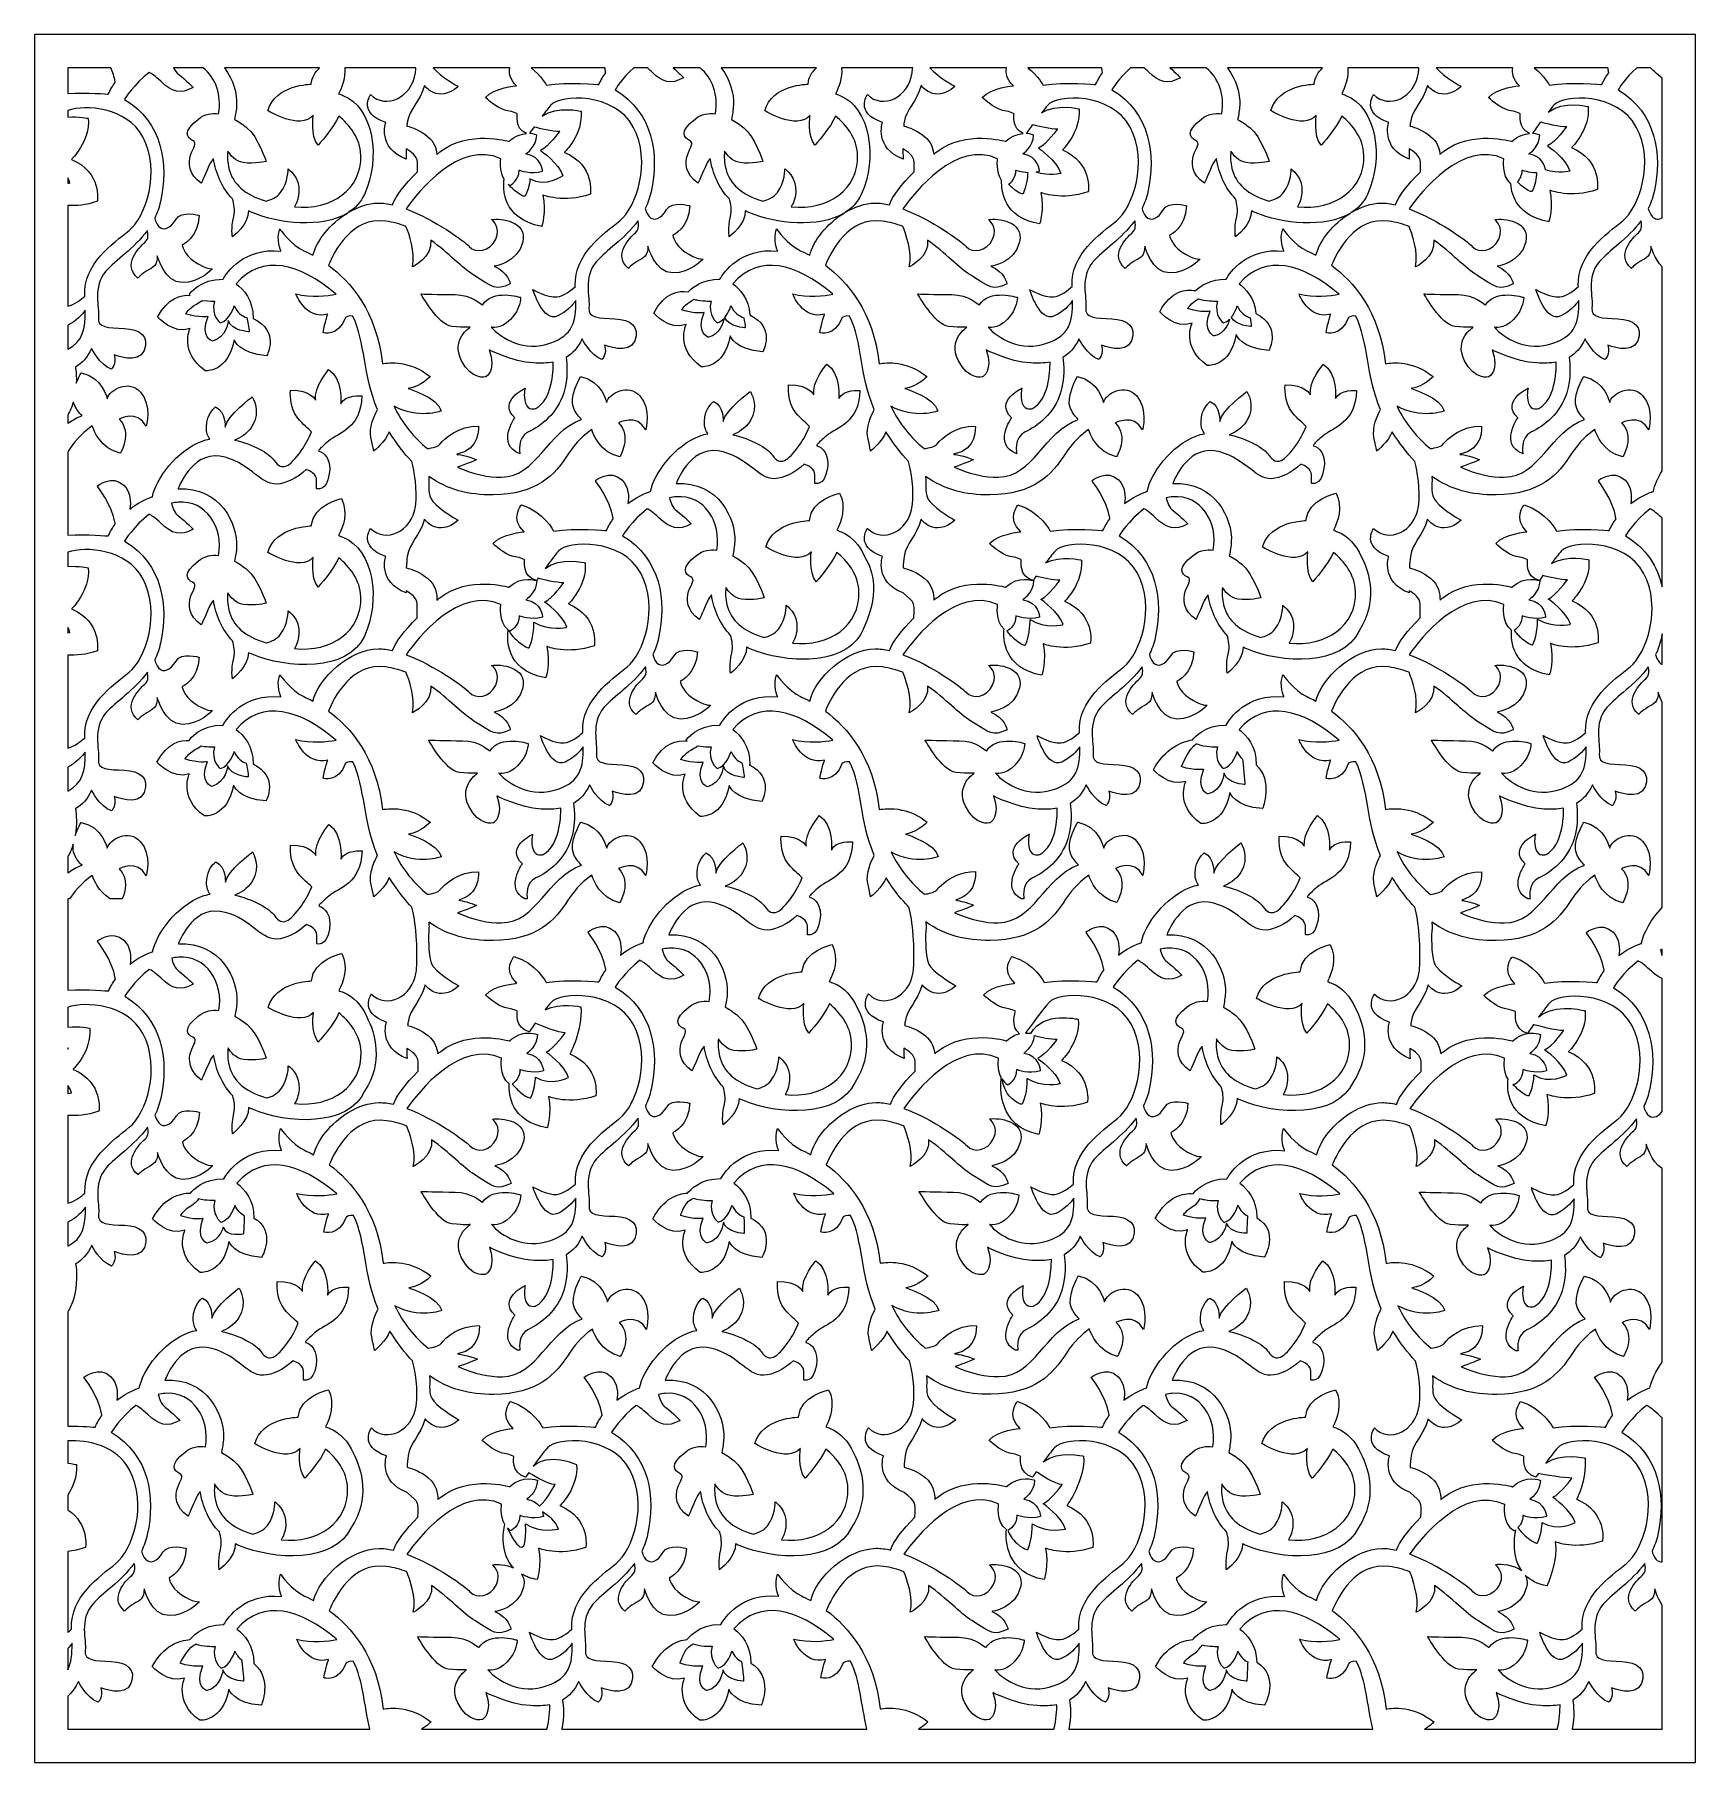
# Model space of a CAD drawing. Header units: centimetres. Extents: x 17.84 to 26.35, y -9 to -0.15.
import ezdxf

# ---------------------------------------------------------------- set-up
doc = ezdxf.new("R2010")
doc.units = ezdxf.units.CM
doc.header["$MEASUREMENT"] = 0
doc.layers.add('layer 1', color=7, linetype='Continuous')

msp = doc.modelspace()

# ---------------------------------------------------------------- linework, layer by layer
at = {"layer": 'layer 1', "color": 250}
for points, knots in [([(17.84025, -0.14861), (17.84025, -0.14861), (26.3514, -0.14861), (26.3514, -0.14861), (26.3514, -0.14861), (26.3514, -0.14861), (26.3514, -9.00021), (26.3514, -9.00021), (26.3514, -9.00021), (26.3514, -9.00021), (17.84025, -9.00021), (17.84025, -9.00021), (17.84025, -9.00021), (17.84025, -9.00021), (17.84025, -0.14861), (17.84025, -0.14861)], [0, 0, 0, 0, 0.2, 0.2, 0.2, 0.2, 0.4, 0.4, 0.4, 0.4, 0.6, 0.6, 0.6, 0.6, 1, 1, 1, 1]), ([(18.01047, -0.31883), (18.01047, -0.31883), (18.23171, -0.31883), (18.23171, -0.31883), (18.23171, -0.31883), (18.24127, -0.34168), (18.24904, -0.36604), (18.25269, -0.39028), (18.25269, -0.39028), (18.25287, -0.39145), (18.25305, -0.39256), (18.25324, -0.39366), (18.25324, -0.39366), (18.24019, -0.4117), (18.2282, -0.4318), (18.21801, -0.45418), (18.21801, -0.45418), (18.21801, -0.45418), (18.11009, -0.44371), (18.01047, -0.45038), (18.01047, -0.45038), (18.01047, -0.45038), (18.01047, -0.31883), (18.01047, -0.31883)], [0, 0, 0, 0, 0.1428571, 0.1428571, 0.1428571, 0.1428571, 0.2857143, 0.2857143, 0.2857143, 0.2857143, 0.4285714, 0.4285714, 0.4285714, 0.4285714, 0.5714286, 0.5714286, 0.5714286, 0.5714286, 0.7142857, 0.7142857, 0.7142857, 0.7142857, 1, 1, 1, 1]), ([(18.55265, -0.31883), (18.55265, -0.31883), (18.70452, -0.31883), (18.70452, -0.31883), (18.70452, -0.31883), (18.76823, -0.36882), (18.8, -0.46083), (18.78367, -0.55416), (18.78367, -0.55416), (18.74863, -0.54942), (18.71275, -0.55562), (18.68001, -0.58126), (18.68001, -0.58126), (18.59492, -0.6479), (18.62258, -0.67799), (18.65023, -0.69089), (18.65023, -0.69089), (18.67788, -0.70379), (18.65236, -0.72743), (18.63959, -0.76612), (18.63959, -0.76612), (18.62683, -0.80482), (18.62896, -0.865), (18.6949, -0.91014), (18.6949, -0.91014), (18.6949, -0.91014), (18.7183, -0.8564), (18.73744, -0.81341), (18.73744, -0.81341), (18.74249, -0.80209), (18.74944, -0.79179), (18.75696, -0.78279), (18.75696, -0.78279), (18.76843, -0.8596), (18.80111, -0.93486), (18.85501, -0.99101), (18.85501, -0.99101), (18.86257, -1.01639), (18.86816, -1.04922), (18.86082, -1.07996), (18.86082, -1.07996), (18.84593, -1.14229), (18.85443, -1.18528), (18.85443, -1.18528), (18.85443, -1.18528), (18.85443, -1.18528), (18.93986, -1.11792), (18.93612, -1.05132), (18.93612, -1.05132), (18.94241, -1.0545), (18.94886, -1.0575), (18.95547, -1.06027), (18.95547, -1.06027), (19.09323, -1.11787), (19.31207, -1.1419), (19.44321, -1.06303), (19.44321, -1.06303), (19.35573, -1.11677), (19.28488, -1.20379), (19.26658, -1.27936), (19.26658, -1.27936), (19.24645, -1.26836), (19.2303, -1.26087), (19.22017, -1.25627), (19.22017, -1.25627), (19.15701, -1.22754), (19.09701, -1.14457), (19.09701, -1.14457), (19.09701, -1.14457), (19.07648, -1.19723), (19.10269, -1.25796), (19.10269, -1.25796), (19.10269, -1.25796), (18.9102, -1.23905), (18.82516, -1.36884), (18.80674, -1.40193), (18.80674, -1.40193), (18.69041, -1.39912), (18.63273, -1.47887), (18.63273, -1.47887), (18.63273, -1.47887), (18.63273, -1.47887), (18.63429, -1.48139), (18.63798, -1.48502), (18.63798, -1.48502), (18.58953, -1.48067), (18.52372, -1.49776), (18.47116, -1.59565), (18.47116, -1.59565), (18.47116, -1.59565), (18.55147, -1.68644), (18.63723, -1.6548), (18.63723, -1.6548), (18.63723, -1.6548), (18.58006, -1.77585), (18.71482, -1.87076), (18.71482, -1.87076), (18.71482, -1.87076), (18.83188, -1.88176), (18.86319, -1.71257), (18.86319, -1.71257), (18.86319, -1.71257), (18.88905, -1.78548), (19.03062, -1.79373), (19.03062, -1.79373), (19.03062, -1.79373), (19.09915, -1.6671), (18.95974, -1.6031), (18.95974, -1.6031), (18.96242, -1.50904), (18.90926, -1.45249), (18.87339, -1.42518), (18.87339, -1.42518), (19.0076, -1.26889), (19.1988, -1.32168), (19.38129, -1.47575), (19.38129, -1.47575), (19.38267, -1.47692), (19.38399, -1.4781), (19.38534, -1.47928), (19.38534, -1.47928), (19.34025, -1.48748), (19.25854, -1.49675), (19.17928, -1.47703), (19.17928, -1.47703), (19.17928, -1.47703), (19.2301, -1.61092), (19.34263, -1.58158), (19.34263, -1.58158), (19.34263, -1.58158), (19.32811, -1.62009), (19.31903, -1.67511), (19.31903, -1.67511), (19.31903, -1.67511), (19.39526, -1.70079), (19.43337, -1.59808), (19.43337, -1.59808), (19.43337, -1.59808), (19.45089, -1.58628), (19.47111, -1.59074), (19.47111, -1.59074), (19.53667, -1.72456), (19.52152, -1.89071), (19.59761, -2.07016), (19.59761, -2.07016), (19.5817, -2.09962), (19.55342, -2.16147), (19.56405, -2.2125), (19.56405, -2.2125), (19.57857, -2.28219), (19.57857, -2.28219), (19.57857, -2.28219), (19.57857, -2.28219), (19.57857, -2.28219), (19.64023, -2.23233), (19.65759, -2.18316), (19.65759, -2.18316), (19.69514, -2.24341), (19.73348, -2.29379), (19.77321, -2.33548), (19.77321, -2.33548), (19.78571, -2.38445), (19.80424, -2.47804), (19.79172, -2.56662), (19.79172, -2.56662), (19.77368, -2.69424), (19.63966, -2.75674), (19.56234, -2.67861), (19.56234, -2.67861), (19.56234, -2.67861), (19.49534, -2.77237), (19.63966, -2.82185), (19.63966, -2.82185), (19.63966, -2.82185), (19.59585, -2.95207), (19.74533, -3.00937), (19.74533, -3.00937), (19.74533, -3.00937), (19.74515, -3.00538), (19.74492, -2.99847), (19.74492, -2.99847), (19.76751, -3.01115), (19.80112, -3.03513), (19.80112, -3.06557), (19.80112, -3.06557), (19.80112, -3.09655), (19.80112, -3.12251), (19.80112, -3.13608), (19.80112, -3.13608), (19.73691, -3.20015), (19.68871, -3.26316), (19.67509, -3.30443), (19.67509, -3.30443), (19.64947, -3.29848), (19.62489, -3.29522), (19.60222, -3.29555), (19.60222, -3.29555), (19.45346, -3.29766), (19.2953, -3.44446), (19.26658, -3.56306), (19.26658, -3.56306), (19.24645, -3.55206), (19.2303, -3.54457), (19.22017, -3.53997), (19.22017, -3.53997), (19.15701, -3.51124), (19.09701, -3.42827), (19.09701, -3.42827), (19.09701, -3.42827), (19.07648, -3.48093), (19.10269, -3.54166), (19.10269, -3.54166), (19.10269, -3.54166), (18.9102, -3.52275), (18.82516, -3.65254), (18.80674, -3.68563), (18.80674, -3.68563), (18.69041, -3.68282), (18.63273, -3.76257), (18.63273, -3.76257), (18.63273, -3.76257), (18.63273, -3.76257), (18.63345, -3.76374), (18.63507, -3.76562), (18.63507, -3.76562), (18.58655, -3.76101), (18.52029, -3.77774), (18.46743, -3.87618), (18.46743, -3.87618), (18.46743, -3.87618), (18.54775, -3.96696), (18.6335, -3.93533), (18.6335, -3.93533), (18.6335, -3.93533), (18.57633, -4.05637), (18.71109, -4.15129), (18.71109, -4.15129), (18.71109, -4.15129), (18.82816, -4.16229), (18.85946, -3.9931), (18.85946, -3.9931), (18.85946, -3.9931), (18.88533, -4.066), (19.02689, -4.07426), (19.02689, -4.07426), (19.02689, -4.07426), (19.09421, -3.94991), (18.95978, -3.88538), (18.95978, -3.88538), (18.96189, -3.79216), (18.90908, -3.73605), (18.87339, -3.70888), (18.87339, -3.70888), (19.0076, -3.55259), (19.1988, -3.60538), (19.38129, -3.75945), (19.38129, -3.75945), (19.38267, -3.76062), (19.38399, -3.7618), (19.38534, -3.76298), (19.38534, -3.76298), (19.34025, -3.77118), (19.25854, -3.78045), (19.17928, -3.76073), (19.17928, -3.76073), (19.17928, -3.76073), (19.2301, -3.89462), (19.34263, -3.86528), (19.34263, -3.86528), (19.34263, -3.86528), (19.32811, -3.90379), (19.31903, -3.95881), (19.31903, -3.95881), (19.31903, -3.95881), (19.39526, -3.98449), (19.43337, -3.88178), (19.43337, -3.88178), (19.43337, -3.88178), (19.45089, -3.86998), (19.47111, -3.87444), (19.47111, -3.87444), (19.53665, -4.00822), (19.52153, -4.17432), (19.59756, -4.35372), (19.59756, -4.35372), (19.58911, -4.3694), (19.57729, -4.39403), (19.56961, -4.42128), (19.56961, -4.42128), (19.56268, -4.44563), (19.55903, -4.47212), (19.56405, -4.4962), (19.56405, -4.4962), (19.57857, -4.56589), (19.57857, -4.56589), (19.57857, -4.56589), (19.57857, -4.56589), (19.57857, -4.56589), (19.64023, -4.51603), (19.65759, -4.46686), (19.65759, -4.46686), (19.66594, -4.48026), (19.67423, -4.49279), (19.6825, -4.50448), (19.6825, -4.50448), (19.71214, -4.54822), (19.74232, -4.5861), (19.77336, -4.61867), (19.77336, -4.61867), (19.78175, -4.65156), (19.79287, -4.70458), (19.79547, -4.7627), (19.79547, -4.7627), (19.79801, -4.78794), (19.79985, -4.81778), (19.79929, -4.84889), (19.79929, -4.84889), (19.79898, -4.86588), (19.79971, -4.8933), (19.79938, -4.90786), (19.79938, -4.90786), (19.79938, -4.90786), (19.79945, -4.90786), (19.79945, -4.90786), (19.79945, -4.90786), (19.79891, -4.92257), (19.79768, -4.93736), (19.79561, -4.95202), (19.79561, -4.95202), (19.77757, -5.07963), (19.64356, -5.14214), (19.56624, -5.06401), (19.56624, -5.06401), (19.56624, -5.06401), (19.49923, -5.15776), (19.64356, -5.20725), (19.64356, -5.20725), (19.64356, -5.20725), (19.59974, -5.33747), (19.74922, -5.39476), (19.74922, -5.39476), (19.74922, -5.39476), (19.74825, -5.3728), (19.74799, -5.34221), (19.74799, -5.34221), (19.77055, -5.35464), (19.8057, -5.37902), (19.8057, -5.41015), (19.8057, -5.41015), (19.8057, -5.42913), (19.8057, -5.44624), (19.8057, -5.45976), (19.8057, -5.45976), (19.74115, -5.52406), (19.69265, -5.58737), (19.67898, -5.62878), (19.67898, -5.62878), (19.65336, -5.62284), (19.62878, -5.61958), (19.60611, -5.6199), (19.60611, -5.6199), (19.55343, -5.62065), (19.49957, -5.63955), (19.4507, -5.66891), (19.4507, -5.66891), (19.4507, -5.66891), (19.44711, -5.67109), (19.44711, -5.67109), (19.44711, -5.67109), (19.35962, -5.72483), (19.28877, -5.81184), (19.27047, -5.88742), (19.27047, -5.88742), (19.25034, -5.87642), (19.2342, -5.86893), (19.22407, -5.86432), (19.22407, -5.86432), (19.16091, -5.8356), (19.1009, -5.75263), (19.1009, -5.75263), (19.1009, -5.75263), (19.08038, -5.80528), (19.10659, -5.86602), (19.10659, -5.86602), (19.10659, -5.86602), (18.91409, -5.84711), (18.82905, -5.9769), (18.81064, -6.00999), (18.81064, -6.00999), (18.7088, -6.00752), (18.65191, -6.06833), (18.63932, -6.08352), (18.63932, -6.08352), (18.58551, -6.08383), (18.50365, -6.10514), (18.44466, -6.215), (18.44466, -6.215), (18.44466, -6.215), (18.52497, -6.30579), (18.61073, -6.27415), (18.61073, -6.27415), (18.61073, -6.27415), (18.55356, -6.3952), (18.68832, -6.49011), (18.68832, -6.49011), (18.68832, -6.49011), (18.80538, -6.50111), (18.83669, -6.33192), (18.83669, -6.33192), (18.83669, -6.33192), (18.86255, -6.40483), (19.00412, -6.41308), (19.00412, -6.41308), (19.00412, -6.41308), (19.08291, -6.27974), (18.96363, -6.21118), (18.96363, -6.21118), (18.96632, -6.1171), (18.91316, -6.06055), (18.87729, -6.03324), (18.87729, -6.03324), (19.0115, -5.87695), (19.20269, -5.92974), (19.38518, -6.08381), (19.38518, -6.08381), (19.38656, -6.08498), (19.38788, -6.08616), (19.38923, -6.08734), (19.38923, -6.08734), (19.34414, -6.09554), (19.26243, -6.10481), (19.18318, -6.08509), (19.18318, -6.08509), (19.18318, -6.08509), (19.23399, -6.21898), (19.34652, -6.18963), (19.34652, -6.18963), (19.34652, -6.18963), (19.332, -6.22815), (19.32293, -6.28317), (19.32293, -6.28317), (19.32293, -6.28317), (19.39915, -6.30885), (19.43727, -6.20614), (19.43727, -6.20614), (19.43727, -6.20614), (19.45478, -6.19434), (19.47501, -6.1988), (19.47501, -6.1988), (19.54057, -6.33262), (19.52541, -6.49876), (19.60151, -6.67821), (19.60151, -6.67821), (19.58559, -6.70768), (19.55731, -6.76953), (19.56795, -6.82056), (19.56795, -6.82056), (19.58247, -6.89025), (19.58247, -6.89025), (19.58247, -6.89025), (19.58247, -6.89025), (19.58247, -6.89025), (19.64413, -6.84039), (19.66148, -6.79121), (19.66148, -6.79121), (19.69904, -6.85146), (19.73738, -6.90185), (19.7771, -6.94354), (19.7771, -6.94354), (19.78961, -6.99251), (19.80814, -7.0861), (19.79561, -7.17468), (19.79561, -7.17468), (19.77757, -7.3023), (19.64356, -7.3648), (19.56624, -7.28667), (19.56624, -7.28667), (19.56624, -7.28667), (19.49923, -7.38043), (19.64356, -7.42991), (19.64356, -7.42991), (19.64356, -7.42991), (19.59974, -7.56013), (19.74922, -7.61743), (19.74922, -7.61743), (19.81318, -7.67477), (19.80501, -7.6577), (19.80501, -7.74414), (19.80501, -7.74414), (19.7408, -7.80821), (19.69261, -7.87121), (19.67898, -7.91249), (19.67898, -7.91249), (19.65336, -7.90654), (19.62878, -7.90328), (19.60611, -7.9036), (19.60611, -7.9036), (19.45735, -7.90572), (19.29919, -8.05251), (19.27047, -8.17112), (19.27047, -8.17112), (19.25034, -8.16012), (19.2342, -8.15263), (19.22407, -8.14802), (19.22407, -8.14802), (19.16091, -8.1193), (19.1009, -8.03633), (19.1009, -8.03633), (19.1009, -8.03633), (19.08038, -8.08899), (19.10659, -8.14972), (19.10659, -8.14972), (19.10659, -8.14972), (18.91409, -8.13081), (18.82905, -8.2606), (18.81064, -8.29369), (18.81064, -8.29369), (18.69463, -8.29088), (18.63696, -8.37017), (18.63664, -8.37062), (18.63664, -8.37062), (18.58245, -8.37441), (18.50157, -8.40038), (18.4434, -8.50871), (18.4434, -8.50871), (18.4434, -8.50871), (18.52371, -8.59949), (18.60947, -8.56785), (18.60947, -8.56785), (18.60947, -8.56785), (18.5523, -8.6889), (18.68706, -8.78382), (18.68706, -8.78382), (18.68706, -8.78382), (18.80412, -8.79482), (18.83543, -8.62563), (18.83543, -8.62563), (18.83543, -8.62563), (18.86129, -8.69853), (19.00286, -8.70679), (19.00286, -8.70679), (19.00286, -8.70679), (19.06004, -8.57007), (18.96366, -8.49377), (18.96366, -8.49377), (18.96591, -8.40036), (18.91302, -8.34414), (18.87729, -8.31694), (18.87729, -8.31694), (19.0115, -8.16065), (19.20269, -8.21344), (19.38518, -8.36751), (19.38518, -8.36751), (19.38656, -8.36868), (19.38788, -8.36986), (19.38923, -8.37104), (19.38923, -8.37104), (19.34414, -8.37924), (19.26243, -8.38851), (19.18318, -8.36879), (19.18318, -8.36879), (19.18318, -8.36879), (19.23399, -8.50268), (19.34652, -8.47333), (19.34652, -8.47333), (19.34652, -8.47333), (19.332, -8.51185), (19.32293, -8.56687), (19.32293, -8.56687), (19.32293, -8.56687), (19.39915, -8.59255), (19.43727, -8.48984), (19.43727, -8.48984), (19.43727, -8.48984), (19.45478, -8.47804), (19.47501, -8.4825), (19.47501, -8.4825), (19.52416, -8.58283), (19.52796, -8.70133), (19.55884, -8.82998), (19.55884, -8.82998), (19.55884, -8.82998), (18.01047, -8.82998), (18.01047, -8.82998), (18.01047, -8.82998), (18.01047, -8.82998), (18.01047, -8.66048), (18.01047, -8.66048), (18.01047, -8.66048), (18.03179, -8.64195), (18.05002, -8.61741), (18.06475, -8.5855), (18.06475, -8.5855), (18.06475, -8.5855), (18.10674, -8.67037), (18.16623, -8.69158), (18.16623, -8.69158), (18.16623, -8.69158), (18.19422, -8.66683), (18.18023, -8.61733), (18.18023, -8.61733), (18.18023, -8.61733), (18.3062, -8.67037), (18.33419, -8.59611), (18.33419, -8.59611), (18.36219, -8.52185), (18.3132, -8.48649), (18.23272, -8.48295), (18.23272, -8.48295), (18.15223, -8.47942), (18.09275, -8.47942), (18.09975, -8.42638), (18.09975, -8.42638), (18.10674, -8.37333), (18.06825, -8.27079), (18.13824, -8.18946), (18.13824, -8.18946), (18.18684, -8.13297), (18.28269, -8.07476), (18.35079, -7.98051), (18.35079, -7.98051), (18.35448, -7.99518), (18.35925, -8.02347), (18.33799, -8.04189), (18.33799, -8.04189), (18.30821, -8.06768), (18.221, -8.15796), (18.30183, -8.2246), (18.30183, -8.2246), (18.30183, -8.2246), (18.31672, -8.2074), (18.34863, -8.18806), (18.34863, -8.18806), (18.38053, -8.16871), (18.4018, -8.16226), (18.4018, -8.11067), (18.4018, -8.11067), (18.4018, -8.11067), (18.43796, -8.24824), (18.52943, -8.24824), (18.52943, -8.24824), (18.6209, -8.24824), (18.68471, -8.17731), (18.68471, -8.17731), (18.68471, -8.17731), (18.68471, -8.17731), (18.6528, -8.18161), (18.59324, -8.14077), (18.59324, -8.14077), (18.53369, -8.09992), (18.52943, -8.05478), (18.52943, -8.05478), (18.52943, -8.05478), (18.52943, -8.05478), (18.61239, -8.01824), (18.61664, -7.90432), (18.61664, -7.90432), (18.61664, -7.90432), (18.52518, -7.87637), (18.49752, -7.92366), (18.49752, -7.92366), (18.46987, -7.97095), (18.43158, -7.986), (18.40818, -7.95806), (18.40818, -7.95806), (18.3973, -7.94506), (18.39148, -7.9302), (18.38836, -7.91803), (18.38836, -7.91803), (18.40102, -7.892), (18.4113, -7.86359), (18.41817, -7.83231), (18.41817, -7.83231), (18.46017, -7.64136), (18.42958, -7.42742), (18.23357, -7.30912), (18.23357, -7.30912), (18.23357, -7.30912), (18.28219, -7.23054), (18.35974, -7.17186), (18.35974, -7.17186), (18.37058, -7.17647), (18.38916, -7.18817), (18.41967, -7.21688), (18.41967, -7.21688), (18.47883, -7.27254), (18.51759, -7.28491), (18.58491, -7.2478), (18.58491, -7.2478), (18.58491, -7.2478), (18.55023, -7.21069), (18.51147, -7.18183), (18.51147, -7.18183), (18.48924, -7.16528), (18.47909, -7.13654), (18.47447, -7.11503), (18.47447, -7.11503), (18.48553, -7.11243), (18.49686, -7.11058), (18.50841, -7.10968), (18.50841, -7.10968), (18.65235, -7.09849), (18.74119, -7.23914), (18.71605, -7.38282), (18.71605, -7.38282), (18.68101, -7.37808), (18.64513, -7.38428), (18.61239, -7.40992), (18.61239, -7.40992), (18.5273, -7.47656), (18.55496, -7.50665), (18.58261, -7.51955), (18.58261, -7.51955), (18.61026, -7.53245), (18.58474, -7.55609), (18.57197, -7.59478), (18.57197, -7.59478), (18.55921, -7.63348), (18.56134, -7.69366), (18.62728, -7.7388), (18.62728, -7.7388), (18.62728, -7.7388), (18.65068, -7.68506), (18.66982, -7.64207), (18.66982, -7.64207), (18.67487, -7.63075), (18.68182, -7.62045), (18.68934, -7.61145), (18.68934, -7.61145), (18.70081, -7.68826), (18.73349, -7.76352), (18.78739, -7.81967), (18.78739, -7.81967), (18.79494, -7.84505), (18.80054, -7.87788), (18.79319, -7.90862), (18.79319, -7.90862), (18.7783, -7.97095), (18.78681, -8.01394), (18.78681, -8.01394), (18.78681, -8.01394), (18.78681, -8.01394), (18.87224, -7.94658), (18.8685, -7.87998), (18.8685, -7.87998), (18.87479, -7.88316), (18.88124, -7.88616), (18.88785, -7.88893), (18.88785, -7.88893), (19.06533, -7.96314), (19.37745, -7.98169), (19.46313, -7.79616), (19.46313, -7.79616), (19.55875, -7.65235), (19.51884, -7.49833), (19.47363, -7.41494), (19.47363, -7.41494), (19.44789, -7.35653), (19.40756, -7.31066), (19.35297, -7.28903), (19.35297, -7.28903), (19.34521, -7.28595), (19.3379, -7.2833), (19.33098, -7.28097), (19.33098, -7.28097), (19.35356, -7.23891), (19.38146, -7.16175), (19.34583, -7.09112), (19.34583, -7.09112), (19.34583, -7.09112), (19.19895, -7.12205), (19.19079, -7.23131), (19.19079, -7.23131), (19.19079, -7.23131), (19.00515, -7.23337), (18.96843, -7.36737), (18.96843, -7.36737), (18.96843, -7.36737), (19.13367, -7.46838), (19.20099, -7.3921), (19.20099, -7.3921), (19.20099, -7.3921), (19.18467, -7.49312), (19.22547, -7.54465), (19.22547, -7.54465), (19.22547, -7.54465), (19.30787, -7.45253), (19.33126, -7.39474), (19.33126, -7.39474), (19.3867, -7.44032), (19.44178, -7.50736), (19.44477, -7.59516), (19.44477, -7.59516), (19.45074, -7.77015), (19.29357, -7.88035), (19.10403, -7.85976), (19.10403, -7.85976), (19.11442, -7.84412), (19.12439, -7.82056), (19.12715, -7.78609), (19.12715, -7.78609), (19.13353, -7.70656), (19.07185, -7.66572), (19.07185, -7.66572), (19.07185, -7.66572), (19.07185, -7.66572), (19.07397, -7.73235), (19.03356, -7.78609), (19.03356, -7.78609), (19.0139, -7.81224), (18.98416, -7.82463), (18.95905, -7.83048), (18.95905, -7.83048), (18.84876, -7.79711), (18.78905, -7.74392), (18.76851, -7.66319), (18.76851, -7.66319), (18.76084, -7.63305), (18.76005, -7.60338), (18.76304, -7.5738), (18.76304, -7.5738), (18.77516, -7.59405), (18.80107, -7.62755), (18.84212, -7.63348), (18.84212, -7.63348), (18.90168, -7.64207), (18.95911, -7.62703), (18.95911, -7.62703), (18.95911, -7.62703), (18.95911, -7.62703), (18.91869, -7.50235), (18.86126, -7.45506), (18.86126, -7.45506), (18.84396, -7.44082), (18.8222, -7.42501), (18.79793, -7.4117), (18.79793, -7.4117), (18.80301, -7.38776), (18.80696, -7.36343), (18.80829, -7.3385), (18.80829, -7.3385), (18.81441, -7.22409), (18.72567, -7.02928), (18.50841, -7.04165), (18.50841, -7.04165), (18.50841, -7.04165), (18.57573, -6.85302), (18.72261, -6.87467), (18.72261, -6.87467), (18.86949, -6.89631), (18.92457, -7.02), (19.01331, -7.01691), (19.01331, -7.01691), (19.05892, -7.01532), (19.11825, -6.98678), (19.16475, -6.9422), (19.16475, -6.9422), (19.18495, -6.94964), (19.21832, -6.96654), (19.21832, -6.99693), (19.21832, -6.99693), (19.21832, -7.0405), (19.21832, -7.0405), (19.21832, -7.0405), (19.21832, -7.0405), (19.21832, -7.0405), (19.26732, -7.06031), (19.28301, -6.96523), (19.28301, -6.96523), (19.29454, -6.89526), (19.25936, -6.85426), (19.22826, -6.84855), (19.22826, -6.84855), (19.22908, -6.84633), (19.22985, -6.8441), (19.23058, -6.84186), (19.23058, -6.84186), (19.23954, -6.83241), (19.25454, -6.81785), (19.27909, -6.79687), (19.27909, -6.79687), (19.33005, -6.75329), (19.4457, -6.73348), (19.44962, -6.56511), (19.44962, -6.56511), (19.44962, -6.56511), (19.36533, -6.55719), (19.34181, -6.60671), (19.34181, -6.60671), (19.34181, -6.60671), (19.35305, -6.47536), (19.27962, -6.43039), (19.27962, -6.43039), (19.27962, -6.43039), (19.20396, -6.51809), (19.21286, -6.58779), (19.21286, -6.58779), (19.21286, -6.58779), (19.18839, -6.53383), (19.08381, -6.53607), (19.08381, -6.53607), (19.08381, -6.53607), (19.07491, -6.62377), (19.12163, -6.67998), (19.12163, -6.67998), (19.14895, -6.71285), (19.17549, -6.73111), (19.19195, -6.7496), (19.19195, -6.7496), (19.17853, -6.78128), (19.16086, -6.81628), (19.13877, -6.84684), (19.13877, -6.84684), (19.08063, -6.92724), (19.04085, -6.95506), (19.00107, -6.89631), (19.00107, -6.89631), (18.97644, -6.85994), (18.89082, -6.81173), (18.79794, -6.79201), (18.79794, -6.79201), (18.82628, -6.78125), (18.8616, -6.76071), (18.88679, -6.72174), (18.88679, -6.72174), (18.93569, -6.64607), (18.88832, -6.5704), (18.88832, -6.5704), (18.88832, -6.5704), (18.88832, -6.5704), (18.75995, -6.6646), (18.74925, -6.72483), (18.74925, -6.72483), (18.74925, -6.72483), (18.75383, -6.64607), (18.70035, -6.62136), (18.70035, -6.62136), (18.70035, -6.62136), (18.6545, -6.65379), (18.65297, -6.72483), (18.65297, -6.72483), (18.65238, -6.75266), (18.66068, -6.77268), (18.67102, -6.78672), (18.67102, -6.78672), (18.65711, -6.78905), (18.64364, -6.79254), (18.63081, -6.79736), (18.63081, -6.79736), (18.49923, -6.84684), (18.39519, -6.98908), (18.37683, -7.08185), (18.37683, -7.08185), (18.37683, -7.08185), (18.32108, -7.09843), (18.2612, -7.14477), (18.2612, -7.14477), (18.26644, -7.11009), (18.2662, -7.05846), (18.22995, -7.02309), (18.22995, -7.02309), (18.17079, -6.96537), (18.09327, -7.02722), (18.09327, -7.02722), (18.09327, -7.02722), (18.09327, -7.02722), (18.17079, -7.12411), (18.18507, -7.21894), (18.18507, -7.21894), (18.18525, -7.22011), (18.18543, -7.22122), (18.18561, -7.22232), (18.18561, -7.22232), (18.17256, -7.24036), (18.16058, -7.26046), (18.15039, -7.28284), (18.15039, -7.28284), (18.15039, -7.28284), (18.08582, -7.27657), (18.01047, -7.27682), (18.01047, -7.27682), (18.01047, -7.27682), (18.01047, -6.69245), (18.01047, -6.69245), (18.01047, -6.69245), (18.02219, -6.67287), (18.03207, -6.65139), (18.03922, -6.62801), (18.03922, -6.62801), (18.06213, -6.55308), (18.0561, -6.48108), (18.05082, -6.44619), (18.05082, -6.44619), (18.08463, -6.4267), (18.11253, -6.39626), (18.13342, -6.35102), (18.13342, -6.35102), (18.13342, -6.35102), (18.17541, -6.43589), (18.2349, -6.4571), (18.2349, -6.4571), (18.2349, -6.4571), (18.26289, -6.43235), (18.2489, -6.38285), (18.2489, -6.38285), (18.2489, -6.38285), (18.37487, -6.43589), (18.40286, -6.36163), (18.40286, -6.36163), (18.43086, -6.28737), (18.38187, -6.25201), (18.30139, -6.24847), (18.30139, -6.24847), (18.2209, -6.24494), (18.16142, -6.24494), (18.16842, -6.1919), (18.16842, -6.1919), (18.17541, -6.13885), (18.13692, -6.03631), (18.20691, -5.95498), (18.20691, -5.95498), (18.25551, -5.89849), (18.35136, -5.84028), (18.41946, -5.74603), (18.41946, -5.74603), (18.42315, -5.7607), (18.42792, -5.78899), (18.40666, -5.80741), (18.40666, -5.80741), (18.37688, -5.8332), (18.28967, -5.92348), (18.3705, -5.99012), (18.3705, -5.99012), (18.3705, -5.99012), (18.38539, -5.97292), (18.4173, -5.95358), (18.4173, -5.95358), (18.4492, -5.93423), (18.47047, -5.92778), (18.47047, -5.87619), (18.47047, -5.87619), (18.47047, -5.87619), (18.50663, -6.01376), (18.5981, -6.01376), (18.5981, -6.01376), (18.68957, -6.01376), (18.75338, -5.94283), (18.75338, -5.94283), (18.75338, -5.94283), (18.75338, -5.94283), (18.72147, -5.94713), (18.66191, -5.90629), (18.66191, -5.90629), (18.60236, -5.86545), (18.5981, -5.82031), (18.5981, -5.82031), (18.5981, -5.82031), (18.5981, -5.82031), (18.68106, -5.78376), (18.68531, -5.66984), (18.68531, -5.66984), (18.68531, -5.66984), (18.59385, -5.64189), (18.56619, -5.68918), (18.56619, -5.68918), (18.53854, -5.73647), (18.50025, -5.75152), (18.47686, -5.72358), (18.47686, -5.72358), (18.46597, -5.71058), (18.46015, -5.69572), (18.45703, -5.68355), (18.45703, -5.68355), (18.46969, -5.65752), (18.47997, -5.62911), (18.48684, -5.59783), (18.48684, -5.59783), (18.52884, -5.40688), (18.49825, -5.19294), (18.30224, -5.07464), (18.30224, -5.07464), (18.30224, -5.07464), (18.35086, -4.99606), (18.42841, -4.93738), (18.42841, -4.93738), (18.43925, -4.94199), (18.45783, -4.95369), (18.48834, -4.9824), (18.48834, -4.9824), (18.5475, -5.03806), (18.58626, -5.05043), (18.65358, -5.01332), (18.65358, -5.01332), (18.65358, -5.01332), (18.6189, -4.97621), (18.58014, -4.94735), (18.58014, -4.94735), (18.55791, -4.9308), (18.54776, -4.90206), (18.54314, -4.88055), (18.54314, -4.88055), (18.5542, -4.87795), (18.56553, -4.8761), (18.57708, -4.8752), (18.57708, -4.8752), (18.72102, -4.86401), (18.80986, -5.00466), (18.78472, -5.14834), (18.78472, -5.14834), (18.74968, -5.1436), (18.7138, -5.1498), (18.68106, -5.17544), (18.68106, -5.17544), (18.59597, -5.24208), (18.62363, -5.27217), (18.65128, -5.28507), (18.65128, -5.28507), (18.67893, -5.29797), (18.65341, -5.32161), (18.64064, -5.3603), (18.64064, -5.3603), (18.62788, -5.399), (18.63001, -5.45918), (18.69595, -5.50432), (18.69595, -5.50432), (18.69595, -5.50432), (18.71935, -5.45059), (18.73849, -5.40759), (18.73849, -5.40759), (18.74354, -5.39627), (18.75049, -5.38597), (18.75801, -5.37697), (18.75801, -5.37697), (18.76948, -5.45378), (18.80216, -5.52904), (18.85606, -5.58519), (18.85606, -5.58519), (18.86361, -5.61057), (18.86921, -5.6434), (18.86186, -5.67414), (18.86186, -5.67414), (18.84697, -5.73647), (18.85548, -5.77946), (18.85548, -5.77946), (18.85548, -5.77946), (18.85548, -5.77946), (18.94091, -5.7121), (18.93717, -5.6455), (18.93717, -5.6455), (18.94346, -5.64868), (18.94991, -5.65168), (18.95652, -5.65445), (18.95652, -5.65445), (19.134, -5.72866), (19.44612, -5.74721), (19.5318, -5.56168), (19.5318, -5.56168), (19.62742, -5.41788), (19.58751, -5.26385), (19.5423, -5.18046), (19.5423, -5.18046), (19.51656, -5.12205), (19.47623, -5.07618), (19.42164, -5.05455), (19.42164, -5.05455), (19.41388, -5.05148), (19.40657, -5.04882), (19.39965, -5.04649), (19.39965, -5.04649), (19.42223, -5.00443), (19.45013, -4.92727), (19.4145, -4.85664), (19.4145, -4.85664), (19.4145, -4.85664), (19.26762, -4.88757), (19.25946, -4.99683), (19.25946, -4.99683), (19.25946, -4.99683), (19.07382, -4.99889), (19.0371, -5.13289), (19.0371, -5.13289), (19.0371, -5.13289), (19.20234, -5.2339), (19.26966, -5.15762), (19.26966, -5.15762), (19.26966, -5.15762), (19.25334, -5.25864), (19.29414, -5.31018), (19.29414, -5.31018), (19.29414, -5.31018), (19.37654, -5.21805), (19.39993, -5.16027), (19.39993, -5.16027), (19.45537, -5.20584), (19.51045, -5.27288), (19.51344, -5.36068), (19.51344, -5.36068), (19.51941, -5.53567), (19.36224, -5.64587), (19.1727, -5.62528), (19.1727, -5.62528), (19.18309, -5.60964), (19.19306, -5.58608), (19.19582, -5.55161), (19.19582, -5.55161), (19.2022, -5.47208), (19.14052, -5.43124), (19.14052, -5.43124), (19.14052, -5.43124), (19.14052, -5.43124), (19.14264, -5.49788), (19.10223, -5.55161), (19.10223, -5.55161), (19.08257, -5.57776), (19.05283, -5.59015), (19.02772, -5.596), (19.02772, -5.596), (18.91743, -5.56263), (18.85772, -5.50944), (18.83718, -5.42871), (18.83718, -5.42871), (18.82951, -5.39857), (18.82872, -5.3689), (18.83171, -5.33932), (18.83171, -5.33932), (18.84383, -5.35957), (18.86974, -5.39307), (18.91079, -5.399), (18.91079, -5.399), (18.97035, -5.40759), (19.02778, -5.39255), (19.02778, -5.39255), (19.02778, -5.39255), (19.02778, -5.39255), (18.98736, -5.26787), (18.92993, -5.22058), (18.92993, -5.22058), (18.91263, -5.20634), (18.89087, -5.19053), (18.8666, -5.17722), (18.8666, -5.17722), (18.87168, -5.15328), (18.87563, -5.12895), (18.87696, -5.10403), (18.87696, -5.10403), (18.88308, -4.98961), (18.79434, -4.7948), (18.57708, -4.80717), (18.57708, -4.80717), (18.57708, -4.80717), (18.6444, -4.61854), (18.79128, -4.64019), (18.79128, -4.64019), (18.93816, -4.66183), (18.99324, -4.78552), (19.08198, -4.78243), (19.08198, -4.78243), (19.12759, -4.78084), (19.18692, -4.7523), (19.23342, -4.70772), (19.23342, -4.70772), (19.25362, -4.71516), (19.28699, -4.73206), (19.28699, -4.76245), (19.28699, -4.76245), (19.28699, -4.80602), (19.28699, -4.80602), (19.28699, -4.80602), (19.28699, -4.80602), (19.28699, -4.80602), (19.33599, -4.82583), (19.35168, -4.73075), (19.35168, -4.73075), (19.36322, -4.66078), (19.32803, -4.61978), (19.29693, -4.61407), (19.29693, -4.61407), (19.29775, -4.61185), (19.29852, -4.60962), (19.29925, -4.60738), (19.29925, -4.60738), (19.30821, -4.59793), (19.32321, -4.58337), (19.34776, -4.56239), (19.34776, -4.56239), (19.39872, -4.51881), (19.51437, -4.499), (19.51829, -4.33063), (19.51829, -4.33063), (19.51829, -4.33063), (19.434, -4.32271), (19.41048, -4.37223), (19.41048, -4.37223), (19.41048, -4.37223), (19.42172, -4.24088), (19.34829, -4.19591), (19.34829, -4.19591), (19.34829, -4.19591), (19.27263, -4.28361), (19.28153, -4.35331), (19.28153, -4.35331), (19.28153, -4.35331), (19.25706, -4.29935), (19.15248, -4.30159), (19.15248, -4.30159), (19.15248, -4.30159), (19.14358, -4.38929), (19.1903, -4.4455), (19.1903, -4.4455), (19.21762, -4.47837), (19.24416, -4.49663), (19.26062, -4.51512), (19.26062, -4.51512), (19.2472, -4.5468), (19.22953, -4.58181), (19.20744, -4.61236), (19.20744, -4.61236), (19.1493, -4.69276), (19.10952, -4.72059), (19.06974, -4.66183), (19.06974, -4.66183), (19.04511, -4.62546), (18.95949, -4.57725), (18.86661, -4.55753), (18.86661, -4.55753), (18.89495, -4.54677), (18.93027, -4.52623), (18.95546, -4.48726), (18.95546, -4.48726), (19.00436, -4.41159), (18.95699, -4.33592), (18.95699, -4.33592), (18.95699, -4.33592), (18.95699, -4.33592), (18.82862, -4.43012), (18.81792, -4.49035), (18.81792, -4.49035), (18.81792, -4.49035), (18.82251, -4.41159), (18.76902, -4.38688), (18.76902, -4.38688), (18.76902, -4.38688), (18.72317, -4.41931), (18.72164, -4.49035), (18.72164, -4.49035), (18.72105, -4.51818), (18.72935, -4.5382), (18.73969, -4.55224), (18.73969, -4.55224), (18.72578, -4.55457), (18.71231, -4.55806), (18.69948, -4.56288), (18.69948, -4.56288), (18.5679, -4.61236), (18.46386, -4.7546), (18.4455, -4.84737), (18.4455, -4.84737), (18.4455, -4.84737), (18.38975, -4.86396), (18.32987, -4.91029), (18.32987, -4.91029), (18.33511, -4.87561), (18.33487, -4.82398), (18.29862, -4.78862), (18.29862, -4.78862), (18.23946, -4.73089), (18.16194, -4.79274), (18.16194, -4.79274), (18.16194, -4.79274), (18.16194, -4.79274), (18.23946, -4.88963), (18.25374, -4.98446), (18.25374, -4.98446), (18.25392, -4.98563), (18.2541, -4.98674), (18.25428, -4.98784), (18.25428, -4.98784), (18.24124, -5.00588), (18.22925, -5.02598), (18.21906, -5.04836), (18.21906, -5.04836), (18.21906, -5.04836), (18.11038, -5.03781), (18.01047, -5.04462), (18.01047, -5.04462), (18.01047, -5.04462), (18.01047, -4.57579), (18.01047, -4.57579), (18.01047, -4.57579), (18.01047, -4.57579), (18.01984, -4.57579), (18.01984, -4.57579), (18.01984, -4.57579), (18.05664, -4.51922), (18.10148, -4.48023), (18.13615, -4.45581), (18.13615, -4.45581), (18.14245, -4.47561), (18.16681, -4.53932), (18.22847, -4.57579), (18.22847, -4.57579), (18.22847, -4.57579), (18.2898, -4.57579), (18.2898, -4.57579), (18.2898, -4.57579), (18.30465, -4.54176), (18.32489, -4.47247), (18.27355, -4.42203), (18.27355, -4.42203), (18.27355, -4.42203), (18.36764, -4.37053), (18.41272, -4.45768), (18.41272, -4.45768), (18.41272, -4.45768), (18.44212, -4.35072), (18.38332, -4.28337), (18.38332, -4.28337), (18.32452, -4.21603), (18.22455, -4.26951), (18.21279, -4.31705), (18.21279, -4.31705), (18.21279, -4.31705), (18.18927, -4.20612), (18.0795, -4.18433), (18.0795, -4.18433), (18.0795, -4.18433), (18.06121, -4.21494), (18.04871, -4.25246), (18.04871, -4.25246), (18.0587, -4.19461), (18.05399, -4.14301), (18.04977, -4.11511), (18.04977, -4.11511), (18.08358, -4.09562), (18.11148, -4.06518), (18.13237, -4.01994), (18.13237, -4.01994), (18.13237, -4.01994), (18.17437, -4.10481), (18.23385, -4.12603), (18.23385, -4.12603), (18.23385, -4.12603), (18.26185, -4.10127), (18.24785, -4.05177), (18.24785, -4.05177), (18.24785, -4.05177), (18.37382, -4.10481), (18.40181, -4.03055), (18.40181, -4.03055), (18.42981, -3.95629), (18.38082, -3.92093), (18.30034, -3.9174), (18.30034, -3.9174), (18.21986, -3.91386), (18.16037, -3.91386), (18.16737, -3.86082), (18.16737, -3.86082), (18.17437, -3.80778), (18.13587, -3.70523), (18.20586, -3.6239), (18.20586, -3.6239), (18.25446, -3.56741), (18.35031, -3.50921), (18.41841, -3.41496), (18.41841, -3.41496), (18.4221, -3.42962), (18.42688, -3.45791), (18.40561, -3.47633), (18.40561, -3.47633), (18.37583, -3.50213), (18.28862, -3.59241), (18.36945, -3.65904), (18.36945, -3.65904), (18.36945, -3.65904), (18.38434, -3.64185), (18.41625, -3.6225), (18.41625, -3.6225), (18.44815, -3.60315), (18.46942, -3.59671), (18.46942, -3.54512), (18.46942, -3.54512), (18.46942, -3.54512), (18.50559, -3.68269), (18.59705, -3.68269), (18.59705, -3.68269), (18.68852, -3.68269), (18.75233, -3.61175), (18.75233, -3.61175), (18.75233, -3.61175), (18.75233, -3.61175), (18.72043, -3.61605), (18.66087, -3.57521), (18.66087, -3.57521), (18.60131, -3.53437), (18.59705, -3.48923), (18.59705, -3.48923), (18.59705, -3.48923), (18.59705, -3.48923), (18.68001, -3.45269), (18.68426, -3.33876), (18.68426, -3.33876), (18.68426, -3.33876), (18.5928, -3.31082), (18.56515, -3.35811), (18.56515, -3.35811), (18.53749, -3.4054), (18.49921, -3.42044), (18.47581, -3.3925), (18.47581, -3.3925), (18.46492, -3.3795), (18.4591, -3.36465), (18.45598, -3.35247), (18.45598, -3.35247), (18.46864, -3.32644), (18.47892, -3.29803), (18.4858, -3.26675), (18.4858, -3.26675), (18.52779, -3.07581), (18.4972, -2.86186), (18.30119, -2.74357), (18.30119, -2.74357), (18.30119, -2.74357), (18.34981, -2.66498), (18.42737, -2.6063), (18.42737, -2.6063), (18.4382, -2.61091), (18.45678, -2.62261), (18.48729, -2.65132), (18.48729, -2.65132), (18.54645, -2.70698), (18.58521, -2.71935), (18.65253, -2.68224), (18.65253, -2.68224), (18.65253, -2.68224), (18.61785, -2.64514), (18.57909, -2.61627), (18.57909, -2.61627), (18.55687, -2.59973), (18.54671, -2.57099), (18.54209, -2.54947), (18.54209, -2.54947), (18.55316, -2.54687), (18.56448, -2.54502), (18.57603, -2.54412), (18.57603, -2.54412), (18.71998, -2.53293), (18.80881, -2.67358), (18.78367, -2.81726), (18.78367, -2.81726), (18.74863, -2.81252), (18.71275, -2.81873), (18.68001, -2.84437), (18.68001, -2.84437), (18.59492, -2.911), (18.62258, -2.9411), (18.65023, -2.95399), (18.65023, -2.95399), (18.67788, -2.96689), (18.65236, -2.99054), (18.63959, -3.02923), (18.63959, -3.02923), (18.62683, -3.06792), (18.62896, -3.12811), (18.6949, -3.17325), (18.6949, -3.17325), (18.6949, -3.17325), (18.7183, -3.11951), (18.73744, -3.07652), (18.73744, -3.07652), (18.74249, -3.06519), (18.74944, -3.0549), (18.75696, -3.0459), (18.75696, -3.0459), (18.76843, -3.1227), (18.80111, -3.19797), (18.85501, -3.25411), (18.85501, -3.25411), (18.86257, -3.27949), (18.86816, -3.31232), (18.86082, -3.34306), (18.86082, -3.34306), (18.84593, -3.4054), (18.85443, -3.44839), (18.85443, -3.44839), (18.85443, -3.44839), (18.85443, -3.44839), (18.93986, -3.38103), (18.93612, -3.31443), (18.93612, -3.31443), (18.94241, -3.31761), (18.94886, -3.3206), (18.95547, -3.32337), (18.95547, -3.32337), (19.13295, -3.39758), (19.44507, -3.41614), (19.53075, -3.2306), (19.53075, -3.2306), (19.61643, -3.04507), (19.57665, -2.78532), (19.42059, -2.72347), (19.42059, -2.72347), (19.41284, -2.7204), (19.40552, -2.71774), (19.3986, -2.71541), (19.3986, -2.71541), (19.42118, -2.67335), (19.44908, -2.5962), (19.41345, -2.52557), (19.41345, -2.52557), (19.41345, -2.52557), (19.26657, -2.55649), (19.25841, -2.66575), (19.25841, -2.66575), (19.25841, -2.66575), (19.07277, -2.66781), (19.03605, -2.80181), (19.03605, -2.80181), (19.03605, -2.80181), (19.20129, -2.90282), (19.26861, -2.82655), (19.26861, -2.82655), (19.26861, -2.82655), (19.25229, -2.92756), (19.29309, -2.9791), (19.29309, -2.9791), (19.29309, -2.9791), (19.37549, -2.88698), (19.39888, -2.82919), (19.39888, -2.82919), (19.45432, -2.87476), (19.5094, -2.9418), (19.51239, -3.02961), (19.51239, -3.02961), (19.51836, -3.20459), (19.36119, -3.31479), (19.17165, -3.2942), (19.17165, -3.2942), (19.18204, -3.27856), (19.19201, -3.255), (19.19477, -3.22054), (19.19477, -3.22054), (19.20115, -3.141), (19.13947, -3.10016), (19.13947, -3.10016), (19.13947, -3.10016), (19.13947, -3.10016), (19.1416, -3.1668), (19.10118, -3.22054), (19.10118, -3.22054), (19.08152, -3.24668), (19.05178, -3.25908), (19.02667, -3.26493), (19.02667, -3.26493), (18.91639, -3.23156), (18.85667, -3.17836), (18.83613, -3.09763), (18.83613, -3.09763), (18.82846, -3.06749), (18.82767, -3.03783), (18.83066, -3.00824), (18.83066, -3.00824), (18.84279, -3.02849), (18.86869, -3.06199), (18.90974, -3.06792), (18.90974, -3.06792), (18.9693, -3.07652), (19.02673, -3.06147), (19.02673, -3.06147), (19.02673, -3.06147), (19.02673, -3.06147), (18.98632, -2.9368), (18.92888, -2.88951), (18.92888, -2.88951), (18.91158, -2.87526), (18.88982, -2.85945), (18.86555, -2.84615), (18.86555, -2.84615), (18.87063, -2.82221), (18.87458, -2.79787), (18.87591, -2.77295), (18.87591, -2.77295), (18.88203, -2.65853), (18.79329, -2.46372), (18.57603, -2.47609), (18.57603, -2.47609), (18.57603, -2.47609), (18.64335, -2.28746), (18.79023, -2.30911), (18.79023, -2.30911), (18.93711, -2.33076), (18.99219, -2.45445), (19.08093, -2.45135), (19.08093, -2.45135), (19.12654, -2.44977), (19.18587, -2.42122), (19.23238, -2.37664), (19.23238, -2.37664), (19.25257, -2.38409), (19.28594, -2.40098), (19.28594, -2.43137), (19.28594, -2.43137), (19.28594, -2.47495), (19.28594, -2.47495), (19.28594, -2.47495), (19.28594, -2.47495), (19.28594, -2.47495), (19.33495, -2.49476), (19.35063, -2.39968), (19.35063, -2.39968), (19.36217, -2.3297), (19.32698, -2.28871), (19.29588, -2.28299), (19.29588, -2.28299), (19.2967, -2.28077), (19.29747, -2.27855), (19.2982, -2.27631), (19.2982, -2.27631), (19.30716, -2.26686), (19.32216, -2.2523), (19.34671, -2.23131), (19.34671, -2.23131), (19.39767, -2.18773), (19.51332, -2.16792), (19.51724, -1.99955), (19.51724, -1.99955), (19.51724, -1.99955), (19.43295, -1.99163), (19.40943, -2.04115), (19.40943, -2.04115), (19.40943, -2.04115), (19.42067, -1.90981), (19.34724, -1.86483), (19.34724, -1.86483), (19.34724, -1.86483), (19.27159, -1.95253), (19.28049, -2.02224), (19.28049, -2.02224), (19.28049, -2.02224), (19.25601, -1.96827), (19.15143, -1.97052), (19.15143, -1.97052), (19.15143, -1.97052), (19.14253, -2.05821), (19.18926, -2.11443), (19.18926, -2.11443), (19.21657, -2.14729), (19.24311, -2.16556), (19.25957, -2.18404), (19.25957, -2.18404), (19.24615, -2.21572), (19.22848, -2.25073), (19.20639, -2.28128), (19.20639, -2.28128), (19.14825, -2.36168), (19.10847, -2.38951), (19.06869, -2.33076), (19.06869, -2.33076), (19.04406, -2.29438), (18.95844, -2.24618), (18.86556, -2.22645), (18.86556, -2.22645), (18.8939, -2.21569), (18.92922, -2.19515), (18.95441, -2.15618), (18.95441, -2.15618), (19.00331, -2.08051), (18.95594, -2.00484), (18.95594, -2.00484), (18.95594, -2.00484), (18.95594, -2.00484), (18.82757, -2.09904), (18.81687, -2.15927), (18.81687, -2.15927), (18.81687, -2.15927), (18.82146, -2.08051), (18.76797, -2.0558), (18.76797, -2.0558), (18.76797, -2.0558), (18.72212, -2.08823), (18.7206, -2.15927), (18.7206, -2.15927), (18.72, -2.1871), (18.7283, -2.20712), (18.73864, -2.22116), (18.73864, -2.22116), (18.72473, -2.2235), (18.71126, -2.22698), (18.69843, -2.2318), (18.69843, -2.2318), (18.56685, -2.28128), (18.46281, -2.42352), (18.44445, -2.51629), (18.44445, -2.51629), (18.44445, -2.51629), (18.3887, -2.53288), (18.32882, -2.57921), (18.32882, -2.57921), (18.33406, -2.54454), (18.33382, -2.49291), (18.29757, -2.45754), (18.29757, -2.45754), (18.23841, -2.39982), (18.16089, -2.46166), (18.16089, -2.46166), (18.16089, -2.46166), (18.16089, -2.46166), (18.23841, -2.55855), (18.25269, -2.65338), (18.25269, -2.65338), (18.25287, -2.65455), (18.25305, -2.65567), (18.25324, -2.65677), (18.25324, -2.65677), (18.24019, -2.6748), (18.2282, -2.6949), (18.21801, -2.71729), (18.21801, -2.71729), (18.21801, -2.71729), (18.11009, -2.70681), (18.01047, -2.71348), (18.01047, -2.71348), (18.01047, -2.71348), (18.01047, -2.28744), (18.01047, -2.28744), (18.01047, -2.28744), (18.01292, -2.2837), (18.01535, -2.27995), (18.01775, -2.27618), (18.01775, -2.27618), (18.05494, -2.21787), (18.10083, -2.17787), (18.13615, -2.15299), (18.13615, -2.15299), (18.14395, -2.17753), (18.17948, -2.26955), (18.27943, -2.29351), (18.27943, -2.29351), (18.27943, -2.29351), (18.34412, -2.18853), (18.27355, -2.1192), (18.27355, -2.1192), (18.27355, -2.1192), (18.36764, -2.0677), (18.41272, -2.15486), (18.41272, -2.15486), (18.41272, -2.15486), (18.44212, -2.04789), (18.38332, -1.98055), (18.38332, -1.98055), (18.32452, -1.9132), (18.22455, -1.96668), (18.21279, -2.01422), (18.21279, -2.01422), (18.21279, -2.01422), (18.18927, -1.9033), (18.0795, -1.88151), (18.0795, -1.88151), (18.0795, -1.88151), (18.06608, -1.90398), (18.05437, -1.934), (18.05437, -1.934), (18.05561, -1.89961), (18.05258, -1.87056), (18.04977, -1.85201), (18.04977, -1.85201), (18.08358, -1.83251), (18.11148, -1.80208), (18.13237, -1.75684), (18.13237, -1.75684), (18.13237, -1.75684), (18.17437, -1.84171), (18.23385, -1.86292), (18.23385, -1.86292), (18.23385, -1.86292), (18.26185, -1.83817), (18.24785, -1.78867), (18.24785, -1.78867), (18.24785, -1.78867), (18.37382, -1.84171), (18.40181, -1.76745), (18.40181, -1.76745), (18.42981, -1.69319), (18.38082, -1.65783), (18.30034, -1.65429), (18.30034, -1.65429), (18.21986, -1.65076), (18.16037, -1.65076), (18.16737, -1.59772), (18.16737, -1.59772), (18.17437, -1.54467), (18.13587, -1.44213), (18.20586, -1.3608), (18.20586, -1.3608), (18.25446, -1.30431), (18.35031, -1.2461), (18.41841, -1.15185), (18.41841, -1.15185), (18.4221, -1.16652), (18.42688, -1.19481), (18.40561, -1.21323), (18.40561, -1.21323), (18.37583, -1.23902), (18.28862, -1.3293), (18.36945, -1.39594), (18.36945, -1.39594), (18.36945, -1.39594), (18.38434, -1.37874), (18.41625, -1.3594), (18.41625, -1.3594), (18.44815, -1.34005), (18.46942, -1.3336), (18.46942, -1.28201), (18.46942, -1.28201), (18.46942, -1.28201), (18.50559, -1.41958), (18.59705, -1.41958), (18.59705, -1.41958), (18.68852, -1.41958), (18.75233, -1.34865), (18.75233, -1.34865), (18.75233, -1.34865), (18.75233, -1.34865), (18.72043, -1.35295), (18.66087, -1.31211), (18.66087, -1.31211), (18.60131, -1.27127), (18.59705, -1.22612), (18.59705, -1.22612), (18.59705, -1.22612), (18.59705, -1.22612), (18.68001, -1.18958), (18.68426, -1.07566), (18.68426, -1.07566), (18.68426, -1.07566), (18.5928, -1.04771), (18.56515, -1.095), (18.56515, -1.095), (18.53749, -1.14229), (18.49921, -1.15734), (18.47581, -1.1294), (18.47581, -1.1294), (18.46492, -1.1164), (18.4591, -1.10154), (18.45598, -1.08937), (18.45598, -1.08937), (18.46864, -1.06334), (18.47892, -1.03493), (18.4858, -1.00365), (18.4858, -1.00365), (18.52779, -0.8127), (18.4972, -0.59876), (18.30119, -0.48046), (18.30119, -0.48046), (18.30119, -0.48046), (18.34981, -0.40188), (18.42737, -0.3432), (18.42737, -0.3432), (18.4382, -0.34781), (18.45678, -0.35951), (18.48729, -0.38822), (18.48729, -0.38822), (18.54645, -0.44388), (18.58521, -0.45625), (18.65253, -0.41914), (18.65253, -0.41914), (18.65253, -0.41914), (18.61785, -0.38203), (18.57909, -0.35317), (18.57909, -0.35317), (18.56711, -0.34425), (18.55864, -0.3318), (18.55265, -0.31883)], [0, 0, 0, 0, 0.0020243, 0.0020243, 0.0020243, 0.0020243, 0.0040486, 0.0040486, 0.0040486, 0.0040486, 0.0060729, 0.0060729, 0.0060729, 0.0060729, 0.0080972, 0.0080972, 0.0080972, 0.0080972, 0.0101215, 0.0101215, 0.0101215, 0.0101215, 0.0121457, 0.0121457, 0.0121457, 0.0121457, 0.01417, 0.01417, 0.01417, 0.01417, 0.0161943, 0.0161943, 0.0161943, 0.0161943, 0.0182186, 0.0182186, 0.0182186, 0.0182186, 0.0202429, 0.0202429, 0.0202429, 0.0202429, 0.0222672, 0.0222672, 0.0222672, 0.0222672, 0.0242915, 0.0242915, 0.0242915, 0.0242915, 0.0263158, 0.0263158, 0.0263158, 0.0263158, 0.0283401, 0.0283401, 0.0283401, 0.0283401, 0.0303644, 0.0303644, 0.0303644, 0.0303644, 0.0323887, 0.0323887, 0.0323887, 0.0323887, 0.034413, 0.034413, 0.034413, 0.034413, 0.0364372, 0.0364372, 0.0364372, 0.0364372, 0.0384615, 0.0384615, 0.0384615, 0.0384615, 0.0404858, 0.0404858, 0.0404858, 0.0404858, 0.0425101, 0.0425101, 0.0425101, 0.0425101, 0.0445344, 0.0445344, 0.0445344, 0.0445344, 0.0465587, 0.0465587, 0.0465587, 0.0465587, 0.048583, 0.048583, 0.048583, 0.048583, 0.0506073, 0.0506073, 0.0506073, 0.0506073, 0.0526316, 0.0526316, 0.0526316, 0.0526316, 0.0546559, 0.0546559, 0.0546559, 0.0546559, 0.0566802, 0.0566802, 0.0566802, 0.0566802, 0.0587045, 0.0587045, 0.0587045, 0.0587045, 0.0607287, 0.0607287, 0.0607287, 0.0607287, 0.062753, 0.062753, 0.062753, 0.062753, 0.0647773, 0.0647773, 0.0647773, 0.0647773, 0.0668016, 0.0668016, 0.0668016, 0.0668016, 0.0688259, 0.0688259, 0.0688259, 0.0688259, 0.0708502, 0.0708502, 0.0708502, 0.0708502, 0.0728745, 0.0728745, 0.0728745, 0.0728745, 0.0748988, 0.0748988, 0.0748988, 0.0748988, 0.0769231, 0.0769231, 0.0769231, 0.0769231, 0.0789474, 0.0789474, 0.0789474, 0.0789474, 0.0809717, 0.0809717, 0.0809717, 0.0809717, 0.082996, 0.082996, 0.082996, 0.082996, 0.0850202, 0.0850202, 0.0850202, 0.0850202, 0.0870445, 0.0870445, 0.0870445, 0.0870445, 0.0890688, 0.0890688, 0.0890688, 0.0890688, 0.0910931, 0.0910931, 0.0910931, 0.0910931, 0.0931174, 0.0931174, 0.0931174, 0.0931174, 0.0951417, 0.0951417, 0.0951417, 0.0951417, 0.097166, 0.097166, 0.097166, 0.097166, 0.0991903, 0.0991903, 0.0991903, 0.0991903, 0.1012146, 0.1012146, 0.1012146, 0.1012146, 0.1032389, 0.1032389, 0.1032389, 0.1032389, 0.1052632, 0.1052632, 0.1052632, 0.1052632, 0.1072874, 0.1072874, 0.1072874, 0.1072874, 0.1093117, 0.1093117, 0.1093117, 0.1093117, 0.111336, 0.111336, 0.111336, 0.111336, 0.1133603, 0.1133603, 0.1133603, 0.1133603, 0.1153846, 0.1153846, 0.1153846, 0.1153846, 0.1174089, 0.1174089, 0.1174089, 0.1174089, 0.1194332, 0.1194332, 0.1194332, 0.1194332, 0.1214575, 0.1214575, 0.1214575, 0.1214575, 0.1234818, 0.1234818, 0.1234818, 0.1234818, 0.1255061, 0.1255061, 0.1255061, 0.1255061, 0.1275304, 0.1275304, 0.1275304, 0.1275304, 0.1295547, 0.1295547, 0.1295547, 0.1295547, 0.1315789, 0.1315789, 0.1315789, 0.1315789, 0.1336032, 0.1336032, 0.1336032, 0.1336032, 0.1356275, 0.1356275, 0.1356275, 0.1356275, 0.1376518, 0.1376518, 0.1376518, 0.1376518, 0.1396761, 0.1396761, 0.1396761, 0.1396761, 0.1417004, 0.1417004, 0.1417004, 0.1417004, 0.1437247, 0.1437247, 0.1437247, 0.1437247, 0.145749, 0.145749, 0.145749, 0.145749, 0.1477733, 0.1477733, 0.1477733, 0.1477733, 0.1497976, 0.1497976, 0.1497976, 0.1497976, 0.1518219, 0.1518219, 0.1518219, 0.1518219, 0.1538462, 0.1538462, 0.1538462, 0.1538462, 0.1558704, 0.1558704, 0.1558704, 0.1558704, 0.1578947, 0.1578947, 0.1578947, 0.1578947, 0.159919, 0.159919, 0.159919, 0.159919, 0.1619433, 0.1619433, 0.1619433, 0.1619433, 0.1639676, 0.1639676, 0.1639676, 0.1639676, 0.1659919, 0.1659919, 0.1659919, 0.1659919, 0.1680162, 0.1680162, 0.1680162, 0.1680162, 0.1700405, 0.1700405, 0.1700405, 0.1700405, 0.1720648, 0.1720648, 0.1720648, 0.1720648, 0.1740891, 0.1740891, 0.1740891, 0.1740891, 0.1761134, 0.1761134, 0.1761134, 0.1761134, 0.1781377, 0.1781377, 0.1781377, 0.1781377, 0.1801619, 0.1801619, 0.1801619, 0.1801619, 0.1821862, 0.1821862, 0.1821862, 0.1821862, 0.1842105, 0.1842105, 0.1842105, 0.1842105, 0.1862348, 0.1862348, 0.1862348, 0.1862348, 0.1882591, 0.1882591, 0.1882591, 0.1882591, 0.1902834, 0.1902834, 0.1902834, 0.1902834, 0.1923077, 0.1923077, 0.1923077, 0.1923077, 0.194332, 0.194332, 0.194332, 0.194332, 0.1963563, 0.1963563, 0.1963563, 0.1963563, 0.1983806, 0.1983806, 0.1983806, 0.1983806, 0.2004049, 0.2004049, 0.2004049, 0.2004049, 0.2024291, 0.2024291, 0.2024291, 0.2024291, 0.2044534, 0.2044534, 0.2044534, 0.2044534, 0.2064777, 0.2064777, 0.2064777, 0.2064777, 0.208502, 0.208502, 0.208502, 0.208502, 0.2105263, 0.2105263, 0.2105263, 0.2105263, 0.2125506, 0.2125506, 0.2125506, 0.2125506, 0.2145749, 0.2145749, 0.2145749, 0.2145749, 0.2165992, 0.2165992, 0.2165992, 0.2165992, 0.2186235, 0.2186235, 0.2186235, 0.2186235, 0.2206478, 0.2206478, 0.2206478, 0.2206478, 0.2226721, 0.2226721, 0.2226721, 0.2226721, 0.2246964, 0.2246964, 0.2246964, 0.2246964, 0.2267206, 0.2267206, 0.2267206, 0.2267206, 0.2287449, 0.2287449, 0.2287449, 0.2287449, 0.2307692, 0.2307692, 0.2307692, 0.2307692, 0.2327935, 0.2327935, 0.2327935, 0.2327935, 0.2348178, 0.2348178, 0.2348178, 0.2348178, 0.2368421, 0.2368421, 0.2368421, 0.2368421, 0.2388664, 0.2388664, 0.2388664, 0.2388664, 0.2408907, 0.2408907, 0.2408907, 0.2408907, 0.242915, 0.242915, 0.242915, 0.242915, 0.2449393, 0.2449393, 0.2449393, 0.2449393, 0.2469636, 0.2469636, 0.2469636, 0.2469636, 0.2489879, 0.2489879, 0.2489879, 0.2489879, 0.2510121, 0.2510121, 0.2510121, 0.2510121, 0.2530364, 0.2530364, 0.2530364, 0.2530364, 0.2550607, 0.2550607, 0.2550607, 0.2550607, 0.257085, 0.257085, 0.257085, 0.257085, 0.2591093, 0.2591093, 0.2591093, 0.2591093, 0.2611336, 0.2611336, 0.2611336, 0.2611336, 0.2631579, 0.2631579, 0.2631579, 0.2631579, 0.2651822, 0.2651822, 0.2651822, 0.2651822, 0.2672065, 0.2672065, 0.2672065, 0.2672065, 0.2692308, 0.2692308, 0.2692308, 0.2692308, 0.2712551, 0.2712551, 0.2712551, 0.2712551, 0.2732794, 0.2732794, 0.2732794, 0.2732794, 0.2753036, 0.2753036, 0.2753036, 0.2753036, 0.2773279, 0.2773279, 0.2773279, 0.2773279, 0.2793522, 0.2793522, 0.2793522, 0.2793522, 0.2813765, 0.2813765, 0.2813765, 0.2813765, 0.2834008, 0.2834008, 0.2834008, 0.2834008, 0.2854251, 0.2854251, 0.2854251, 0.2854251, 0.2874494, 0.2874494, 0.2874494, 0.2874494, 0.2894737, 0.2894737, 0.2894737, 0.2894737, 0.291498, 0.291498, 0.291498, 0.291498, 0.2935223, 0.2935223, 0.2935223, 0.2935223, 0.2955466, 0.2955466, 0.2955466, 0.2955466, 0.2975709, 0.2975709, 0.2975709, 0.2975709, 0.2995951, 0.2995951, 0.2995951, 0.2995951, 0.3016194, 0.3016194, 0.3016194, 0.3016194, 0.3036437, 0.3036437, 0.3036437, 0.3036437, 0.305668, 0.305668, 0.305668, 0.305668, 0.3076923, 0.3076923, 0.3076923, 0.3076923, 0.3097166, 0.3097166, 0.3097166, 0.3097166, 0.3117409, 0.3117409, 0.3117409, 0.3117409, 0.3137652, 0.3137652, 0.3137652, 0.3137652, 0.3157895, 0.3157895, 0.3157895, 0.3157895, 0.3178138, 0.3178138, 0.3178138, 0.3178138, 0.3198381, 0.3198381, 0.3198381, 0.3198381, 0.3218623, 0.3218623, 0.3218623, 0.3218623, 0.3238866, 0.3238866, 0.3238866, 0.3238866, 0.3259109, 0.3259109, 0.3259109, 0.3259109, 0.3279352, 0.3279352, 0.3279352, 0.3279352, 0.3299595, 0.3299595, 0.3299595, 0.3299595, 0.3319838, 0.3319838, 0.3319838, 0.3319838, 0.3340081, 0.3340081, 0.3340081, 0.3340081, 0.3360324, 0.3360324, 0.3360324, 0.3360324, 0.3380567, 0.3380567, 0.3380567, 0.3380567, 0.340081, 0.340081, 0.340081, 0.340081, 0.3421053, 0.3421053, 0.3421053, 0.3421053, 0.3441296, 0.3441296, 0.3441296, 0.3441296, 0.3461538, 0.3461538, 0.3461538, 0.3461538, 0.3481781, 0.3481781, 0.3481781, 0.3481781, 0.3502024, 0.3502024, 0.3502024, 0.3502024, 0.3522267, 0.3522267, 0.3522267, 0.3522267, 0.354251, 0.354251, 0.354251, 0.354251, 0.3562753, 0.3562753, 0.3562753, 0.3562753, 0.3582996, 0.3582996, 0.3582996, 0.3582996, 0.3603239, 0.3603239, 0.3603239, 0.3603239, 0.3623482, 0.3623482, 0.3623482, 0.3623482, 0.3643725, 0.3643725, 0.3643725, 0.3643725, 0.3663968, 0.3663968, 0.3663968, 0.3663968, 0.3684211, 0.3684211, 0.3684211, 0.3684211, 0.3704453, 0.3704453, 0.3704453, 0.3704453, 0.3724696, 0.3724696, 0.3724696, 0.3724696, 0.3744939, 0.3744939, 0.3744939, 0.3744939, 0.3765182, 0.3765182, 0.3765182, 0.3765182, 0.3785425, 0.3785425, 0.3785425, 0.3785425, 0.3805668, 0.3805668, 0.3805668, 0.3805668, 0.3825911, 0.3825911, 0.3825911, 0.3825911, 0.3846154, 0.3846154, 0.3846154, 0.3846154, 0.3866397, 0.3866397, 0.3866397, 0.3866397, 0.388664, 0.388664, 0.388664, 0.388664, 0.3906883, 0.3906883, 0.3906883, 0.3906883, 0.3927126, 0.3927126, 0.3927126, 0.3927126, 0.3947368, 0.3947368, 0.3947368, 0.3947368, 0.3967611, 0.3967611, 0.3967611, 0.3967611, 0.3987854, 0.3987854, 0.3987854, 0.3987854, 0.4008097, 0.4008097, 0.4008097, 0.4008097, 0.402834, 0.402834, 0.402834, 0.402834, 0.4048583, 0.4048583, 0.4048583, 0.4048583, 0.4068826, 0.4068826, 0.4068826, 0.4068826, 0.4089069, 0.4089069, 0.4089069, 0.4089069, 0.4109312, 0.4109312, 0.4109312, 0.4109312, 0.4129555, 0.4129555, 0.4129555, 0.4129555, 0.4149798, 0.4149798, 0.4149798, 0.4149798, 0.417004, 0.417004, 0.417004, 0.417004, 0.4190283, 0.4190283, 0.4190283, 0.4190283, 0.4210526, 0.4210526, 0.4210526, 0.4210526, 0.4230769, 0.4230769, 0.4230769, 0.4230769, 0.4251012, 0.4251012, 0.4251012, 0.4251012, 0.4271255, 0.4271255, 0.4271255, 0.4271255, 0.4291498, 0.4291498, 0.4291498, 0.4291498, 0.4311741, 0.4311741, 0.4311741, 0.4311741, 0.4331984, 0.4331984, 0.4331984, 0.4331984, 0.4352227, 0.4352227, 0.4352227, 0.4352227, 0.437247, 0.437247, 0.437247, 0.437247, 0.4392713, 0.4392713, 0.4392713, 0.4392713, 0.4412955, 0.4412955, 0.4412955, 0.4412955, 0.4433198, 0.4433198, 0.4433198, 0.4433198, 0.4453441, 0.4453441, 0.4453441, 0.4453441, 0.4473684, 0.4473684, 0.4473684, 0.4473684, 0.4493927, 0.4493927, 0.4493927, 0.4493927, 0.451417, 0.451417, 0.451417, 0.451417, 0.4534413, 0.4534413, 0.4534413, 0.4534413, 0.4554656, 0.4554656, 0.4554656, 0.4554656, 0.4574899, 0.4574899, 0.4574899, 0.4574899, 0.4595142, 0.4595142, 0.4595142, 0.4595142, 0.4615385, 0.4615385, 0.4615385, 0.4615385, 0.4635628, 0.4635628, 0.4635628, 0.4635628, 0.465587, 0.465587, 0.465587, 0.465587, 0.4676113, 0.4676113, 0.4676113, 0.4676113, 0.4696356, 0.4696356, 0.4696356, 0.4696356, 0.4716599, 0.4716599, 0.4716599, 0.4716599, 0.4736842, 0.4736842, 0.4736842, 0.4736842, 0.4757085, 0.4757085, 0.4757085, 0.4757085, 0.4777328, 0.4777328, 0.4777328, 0.4777328, 0.4797571, 0.4797571, 0.4797571, 0.4797571, 0.4817814, 0.4817814, 0.4817814, 0.4817814, 0.4838057, 0.4838057, 0.4838057, 0.4838057, 0.48583, 0.48583, 0.48583, 0.48583, 0.4878543, 0.4878543, 0.4878543, 0.4878543, 0.4898785, 0.4898785, 0.4898785, 0.4898785, 0.4919028, 0.4919028, 0.4919028, 0.4919028, 0.4939271, 0.4939271, 0.4939271, 0.4939271, 0.4959514, 0.4959514, 0.4959514, 0.4959514, 0.4979757, 0.4979757, 0.4979757, 0.4979757, 0.5, 0.5, 0.5, 0.5, 0.5020243, 0.5020243, 0.5020243, 0.5020243, 0.5040486, 0.5040486, 0.5040486, 0.5040486, 0.5060729, 0.5060729, 0.5060729, 0.5060729, 0.5080972, 0.5080972, 0.5080972, 0.5080972, 0.5101215, 0.5101215, 0.5101215, 0.5101215, 0.5121457, 0.5121457, 0.5121457, 0.5121457, 0.51417, 0.51417, 0.51417, 0.51417, 0.5161943, 0.5161943, 0.5161943, 0.5161943, 0.5182186, 0.5182186, 0.5182186, 0.5182186, 0.5202429, 0.5202429, 0.5202429, 0.5202429, 0.5222672, 0.5222672, 0.5222672, 0.5222672, 0.5242915, 0.5242915, 0.5242915, 0.5242915, 0.5263158, 0.5263158, 0.5263158, 0.5263158, 0.5283401, 0.5283401, 0.5283401, 0.5283401, 0.5303644, 0.5303644, 0.5303644, 0.5303644, 0.5323887, 0.5323887, 0.5323887, 0.5323887, 0.534413, 0.534413, 0.534413, 0.534413, 0.5364372, 0.5364372, 0.5364372, 0.5364372, 0.5384615, 0.5384615, 0.5384615, 0.5384615, 0.5404858, 0.5404858, 0.5404858, 0.5404858, 0.5425101, 0.5425101, 0.5425101, 0.5425101, 0.5445344, 0.5445344, 0.5445344, 0.5445344, 0.5465587, 0.5465587, 0.5465587, 0.5465587, 0.548583, 0.548583, 0.548583, 0.548583, 0.5506073, 0.5506073, 0.5506073, 0.5506073, 0.5526316, 0.5526316, 0.5526316, 0.5526316, 0.5546559, 0.5546559, 0.5546559, 0.5546559, 0.5566802, 0.5566802, 0.5566802, 0.5566802, 0.5587045, 0.5587045, 0.5587045, 0.5587045, 0.5607287, 0.5607287, 0.5607287, 0.5607287, 0.562753, 0.562753, 0.562753, 0.562753, 0.5647773, 0.5647773, 0.5647773, 0.5647773, 0.5668016, 0.5668016, 0.5668016, 0.5668016, 0.5688259, 0.5688259, 0.5688259, 0.5688259, 0.5708502, 0.5708502, 0.5708502, 0.5708502, 0.5728745, 0.5728745, 0.5728745, 0.5728745, 0.5748988, 0.5748988, 0.5748988, 0.5748988, 0.5769231, 0.5769231, 0.5769231, 0.5769231, 0.5789474, 0.5789474, 0.5789474, 0.5789474, 0.5809717, 0.5809717, 0.5809717, 0.5809717, 0.582996, 0.582996, 0.582996, 0.582996, 0.5850202, 0.5850202, 0.5850202, 0.5850202, 0.5870445, 0.5870445, 0.5870445, 0.5870445, 0.5890688, 0.5890688, 0.5890688, 0.5890688, 0.5910931, 0.5910931, 0.5910931, 0.5910931, 0.5931174, 0.5931174, 0.5931174, 0.5931174, 0.5951417, 0.5951417, 0.5951417, 0.5951417, 0.597166, 0.597166, 0.597166, 0.597166, 0.5991903, 0.5991903, 0.5991903, 0.5991903, 0.6012146, 0.6012146, 0.6012146, 0.6012146, 0.6032389, 0.6032389, 0.6032389, 0.6032389, 0.6052632, 0.6052632, 0.6052632, 0.6052632, 0.6072874, 0.6072874, 0.6072874, 0.6072874, 0.6093117, 0.6093117, 0.6093117, 0.6093117, 0.611336, 0.611336, 0.611336, 0.611336, 0.6133603, 0.6133603, 0.6133603, 0.6133603, 0.6153846, 0.6153846, 0.6153846, 0.6153846, 0.6174089, 0.6174089, 0.6174089, 0.6174089, 0.6194332, 0.6194332, 0.6194332, 0.6194332, 0.6214575, 0.6214575, 0.6214575, 0.6214575, 0.6234818, 0.6234818, 0.6234818, 0.6234818, 0.6255061, 0.6255061, 0.6255061, 0.6255061, 0.6275304, 0.6275304, 0.6275304, 0.6275304, 0.6295547, 0.6295547, 0.6295547, 0.6295547, 0.6315789, 0.6315789, 0.6315789, 0.6315789, 0.6336032, 0.6336032, 0.6336032, 0.6336032, 0.6356275, 0.6356275, 0.6356275, 0.6356275, 0.6376518, 0.6376518, 0.6376518, 0.6376518, 0.6396761, 0.6396761, 0.6396761, 0.6396761, 0.6417004, 0.6417004, 0.6417004, 0.6417004, 0.6437247, 0.6437247, 0.6437247, 0.6437247, 0.645749, 0.645749, 0.645749, 0.645749, 0.6477733, 0.6477733, 0.6477733, 0.6477733, 0.6497976, 0.6497976, 0.6497976, 0.6497976, 0.6518219, 0.6518219, 0.6518219, 0.6518219, 0.6538462, 0.6538462, 0.6538462, 0.6538462, 0.6558704, 0.6558704, 0.6558704, 0.6558704, 0.6578947, 0.6578947, 0.6578947, 0.6578947, 0.659919, 0.659919, 0.659919, 0.659919, 0.6619433, 0.6619433, 0.6619433, 0.6619433, 0.6639676, 0.6639676, 0.6639676, 0.6639676, 0.6659919, 0.6659919, 0.6659919, 0.6659919, 0.6680162, 0.6680162, 0.6680162, 0.6680162, 0.6700405, 0.6700405, 0.6700405, 0.6700405, 0.6720648, 0.6720648, 0.6720648, 0.6720648, 0.6740891, 0.6740891, 0.6740891, 0.6740891, 0.6761134, 0.6761134, 0.6761134, 0.6761134, 0.6781377, 0.6781377, 0.6781377, 0.6781377, 0.6801619, 0.6801619, 0.6801619, 0.6801619, 0.6821862, 0.6821862, 0.6821862, 0.6821862, 0.6842105, 0.6842105, 0.6842105, 0.6842105, 0.6862348, 0.6862348, 0.6862348, 0.6862348, 0.6882591, 0.6882591, 0.6882591, 0.6882591, 0.6902834, 0.6902834, 0.6902834, 0.6902834, 0.6923077, 0.6923077, 0.6923077, 0.6923077, 0.694332, 0.694332, 0.694332, 0.694332, 0.6963563, 0.6963563, 0.6963563, 0.6963563, 0.6983806, 0.6983806, 0.6983806, 0.6983806, 0.7004049, 0.7004049, 0.7004049, 0.7004049, 0.7024291, 0.7024291, 0.7024291, 0.7024291, 0.7044534, 0.7044534, 0.7044534, 0.7044534, 0.7064777, 0.7064777, 0.7064777, 0.7064777, 0.708502, 0.708502, 0.708502, 0.708502, 0.7105263, 0.7105263, 0.7105263, 0.7105263, 0.7125506, 0.7125506, 0.7125506, 0.7125506, 0.7145749, 0.7145749, 0.7145749, 0.7145749, 0.7165992, 0.7165992, 0.7165992, 0.7165992, 0.7186235, 0.7186235, 0.7186235, 0.7186235, 0.7206478, 0.7206478, 0.7206478, 0.7206478, 0.7226721, 0.7226721, 0.7226721, 0.7226721, 0.7246964, 0.7246964, 0.7246964, 0.7246964, 0.7267206, 0.7267206, 0.7267206, 0.7267206, 0.7287449, 0.7287449, 0.7287449, 0.7287449, 0.7307692, 0.7307692, 0.7307692, 0.7307692, 0.7327935, 0.7327935, 0.7327935, 0.7327935, 0.7348178, 0.7348178, 0.7348178, 0.7348178, 0.7368421, 0.7368421, 0.7368421, 0.7368421, 0.7388664, 0.7388664, 0.7388664, 0.7388664, 0.7408907, 0.7408907, 0.7408907, 0.7408907, 0.742915, 0.742915, 0.742915, 0.742915, 0.7449393, 0.7449393, 0.7449393, 0.7449393, 0.7469636, 0.7469636, 0.7469636, 0.7469636, 0.7489879, 0.7489879, 0.7489879, 0.7489879, 0.7510121, 0.7510121, 0.7510121, 0.7510121, 0.7530364, 0.7530364, 0.7530364, 0.7530364, 0.7550607, 0.7550607, 0.7550607, 0.7550607, 0.757085, 0.757085, 0.757085, 0.757085, 0.7591093, 0.7591093, 0.7591093, 0.7591093, 0.7611336, 0.7611336, 0.7611336, 0.7611336, 0.7631579, 0.7631579, 0.7631579, 0.7631579, 0.7651822, 0.7651822, 0.7651822, 0.7651822, 0.7672065, 0.7672065, 0.7672065, 0.7672065, 0.7692308, 0.7692308, 0.7692308, 0.7692308, 0.7712551, 0.7712551, 0.7712551, 0.7712551, 0.7732794, 0.7732794, 0.7732794, 0.7732794, 0.7753036, 0.7753036, 0.7753036, 0.7753036, 0.7773279, 0.7773279, 0.7773279, 0.7773279, 0.7793522, 0.7793522, 0.7793522, 0.7793522, 0.7813765, 0.7813765, 0.7813765, 0.7813765, 0.7834008, 0.7834008, 0.7834008, 0.7834008, 0.7854251, 0.7854251, 0.7854251, 0.7854251, 0.7874494, 0.7874494, 0.7874494, 0.7874494, 0.7894737, 0.7894737, 0.7894737, 0.7894737, 0.791498, 0.791498, 0.791498, 0.791498, 0.7935223, 0.7935223, 0.7935223, 0.7935223, 0.7955466, 0.7955466, 0.7955466, 0.7955466, 0.7975709, 0.7975709, 0.7975709, 0.7975709, 0.7995951, 0.7995951, 0.7995951, 0.7995951, 0.8016194, 0.8016194, 0.8016194, 0.8016194, 0.8036437, 0.8036437, 0.8036437, 0.8036437, 0.805668, 0.805668, 0.805668, 0.805668, 0.8076923, 0.8076923, 0.8076923, 0.8076923, 0.8097166, 0.8097166, 0.8097166, 0.8097166, 0.8117409, 0.8117409, 0.8117409, 0.8117409, 0.8137652, 0.8137652, 0.8137652, 0.8137652, 0.8157895, 0.8157895, 0.8157895, 0.8157895, 0.8178138, 0.8178138, 0.8178138, 0.8178138, 0.8198381, 0.8198381, 0.8198381, 0.8198381, 0.8218623, 0.8218623, 0.8218623, 0.8218623, 0.8238866, 0.8238866, 0.8238866, 0.8238866, 0.8259109, 0.8259109, 0.8259109, 0.8259109, 0.8279352, 0.8279352, 0.8279352, 0.8279352, 0.8299595, 0.8299595, 0.8299595, 0.8299595, 0.8319838, 0.8319838, 0.8319838, 0.8319838, 0.8340081, 0.8340081, 0.8340081, 0.8340081, 0.8360324, 0.8360324, 0.8360324, 0.8360324, 0.8380567, 0.8380567, 0.8380567, 0.8380567, 0.840081, 0.840081, 0.840081, 0.840081, 0.8421053, 0.8421053, 0.8421053, 0.8421053, 0.8441296, 0.8441296, 0.8441296, 0.8441296, 0.8461538, 0.8461538, 0.8461538, 0.8461538, 0.8481781, 0.8481781, 0.8481781, 0.8481781, 0.8502024, 0.8502024, 0.8502024, 0.8502024, 0.8522267, 0.8522267, 0.8522267, 0.8522267, 0.854251, 0.854251, 0.854251, 0.854251, 0.8562753, 0.8562753, 0.8562753, 0.8562753, 0.8582996, 0.8582996, 0.8582996, 0.8582996, 0.8603239, 0.8603239, 0.8603239, 0.8603239, 0.8623482, 0.8623482, 0.8623482, 0.8623482, 0.8643725, 0.8643725, 0.8643725, 0.8643725, 0.8663968, 0.8663968, 0.8663968, 0.8663968, 0.8684211, 0.8684211, 0.8684211, 0.8684211, 0.8704453, 0.8704453, 0.8704453, 0.8704453, 0.8724696, 0.8724696, 0.8724696, 0.8724696, 0.8744939, 0.8744939, 0.8744939, 0.8744939, 0.8765182, 0.8765182, 0.8765182, 0.8765182, 0.8785425, 0.8785425, 0.8785425, 0.8785425, 0.8805668, 0.8805668, 0.8805668, 0.8805668, 0.8825911, 0.8825911, 0.8825911, 0.8825911, 0.8846154, 0.8846154, 0.8846154, 0.8846154, 0.8866397, 0.8866397, 0.8866397, 0.8866397, 0.888664, 0.888664, 0.888664, 0.888664, 0.8906883, 0.8906883, 0.8906883, 0.8906883, 0.8927126, 0.8927126, 0.8927126, 0.8927126, 0.8947368, 0.8947368, 0.8947368, 0.8947368, 0.8967611, 0.8967611, 0.8967611, 0.8967611, 0.8987854, 0.8987854, 0.8987854, 0.8987854, 0.9008097, 0.9008097, 0.9008097, 0.9008097, 0.902834, 0.902834, 0.902834, 0.902834, 0.9048583, 0.9048583, 0.9048583, 0.9048583, 0.9068826, 0.9068826, 0.9068826, 0.9068826, 0.9089069, 0.9089069, 0.9089069, 0.9089069, 0.9109312, 0.9109312, 0.9109312, 0.9109312, 0.9129555, 0.9129555, 0.9129555, 0.9129555, 0.9149798, 0.9149798, 0.9149798, 0.9149798, 0.917004, 0.917004, 0.917004, 0.917004, 0.9190283, 0.9190283, 0.9190283, 0.9190283, 0.9210526, 0.9210526, 0.9210526, 0.9210526, 0.9230769, 0.9230769, 0.9230769, 0.9230769, 0.9251012, 0.9251012, 0.9251012, 0.9251012, 0.9271255, 0.9271255, 0.9271255, 0.9271255, 0.9291498, 0.9291498, 0.9291498, 0.9291498, 0.9311741, 0.9311741, 0.9311741, 0.9311741, 0.9331984, 0.9331984, 0.9331984, 0.9331984, 0.9352227, 0.9352227, 0.9352227, 0.9352227, 0.937247, 0.937247, 0.937247, 0.937247, 0.9392713, 0.9392713, 0.9392713, 0.9392713, 0.9412955, 0.9412955, 0.9412955, 0.9412955, 0.9433198, 0.9433198, 0.9433198, 0.9433198, 0.9453441, 0.9453441, 0.9453441, 0.9453441, 0.9473684, 0.9473684, 0.9473684, 0.9473684, 0.9493927, 0.9493927, 0.9493927, 0.9493927, 0.951417, 0.951417, 0.951417, 0.951417, 0.9534413, 0.9534413, 0.9534413, 0.9534413, 0.9554656, 0.9554656, 0.9554656, 0.9554656, 0.9574899, 0.9574899, 0.9574899, 0.9574899, 0.9595142, 0.9595142, 0.9595142, 0.9595142, 0.9615385, 0.9615385, 0.9615385, 0.9615385, 0.9635628, 0.9635628, 0.9635628, 0.9635628, 0.965587, 0.965587, 0.965587, 0.965587, 0.9676113, 0.9676113, 0.9676113, 0.9676113, 0.9696356, 0.9696356, 0.9696356, 0.9696356, 0.9716599, 0.9716599, 0.9716599, 0.9716599, 0.9736842, 0.9736842, 0.9736842, 0.9736842, 0.9757085, 0.9757085, 0.9757085, 0.9757085, 0.9777328, 0.9777328, 0.9777328, 0.9777328, 0.9797571, 0.9797571, 0.9797571, 0.9797571, 0.9817814, 0.9817814, 0.9817814, 0.9817814, 0.9838057, 0.9838057, 0.9838057, 0.9838057, 0.98583, 0.98583, 0.98583, 0.98583, 0.9878543, 0.9878543, 0.9878543, 0.9878543, 0.9898785, 0.9898785, 0.9898785, 0.9898785, 0.9919028, 0.9919028, 0.9919028, 0.9919028, 0.9939271, 0.9939271, 0.9939271, 0.9939271, 0.9959514, 0.9959514, 0.9959514, 0.9959514, 1, 1, 1, 1]), ([(18.81355, -0.31883), (18.81355, -0.31883), (19.30106, -0.31883), (19.30106, -0.31883), (19.30106, -0.31883), (19.27865, -0.33948), (19.26109, -0.36685), (19.25841, -0.40265), (19.25841, -0.40265), (19.25841, -0.40265), (19.07277, -0.40471), (19.03605, -0.53871), (19.03605, -0.53871), (19.03605, -0.53871), (19.20129, -0.63972), (19.26861, -0.56344), (19.26861, -0.56344), (19.26861, -0.56344), (19.25229, -0.66446), (19.29309, -0.71599), (19.29309, -0.71599), (19.29309, -0.71599), (19.37549, -0.62387), (19.39888, -0.56608), (19.39888, -0.56608), (19.45432, -0.61166), (19.5094, -0.6787), (19.51239, -0.7665), (19.51239, -0.7665), (19.51836, -0.94149), (19.36119, -1.05169), (19.17165, -1.0311), (19.17165, -1.0311), (19.18204, -1.01546), (19.19201, -0.9919), (19.19477, -0.95743), (19.19477, -0.95743), (19.20115, -0.8779), (19.13947, -0.83706), (19.13947, -0.83706), (19.13947, -0.83706), (19.13947, -0.83706), (19.1416, -0.90369), (19.10118, -0.95743), (19.10118, -0.95743), (19.08152, -0.98358), (19.05178, -0.99597), (19.02667, -1.00182), (19.02667, -1.00182), (18.91639, -0.96845), (18.85667, -0.91526), (18.83613, -0.83453), (18.83613, -0.83453), (18.82846, -0.80439), (18.82767, -0.77472), (18.83066, -0.74514), (18.83066, -0.74514), (18.84279, -0.76539), (18.86869, -0.79889), (18.90974, -0.80482), (18.90974, -0.80482), (18.9693, -0.81341), (19.02673, -0.79837), (19.02673, -0.79837), (19.02673, -0.79837), (19.02673, -0.79837), (18.98632, -0.67369), (18.92888, -0.6264), (18.92888, -0.6264), (18.91158, -0.61216), (18.88982, -0.59635), (18.86555, -0.58304), (18.86555, -0.58304), (18.87063, -0.5591), (18.87458, -0.53477), (18.87591, -0.50984), (18.87591, -0.50984), (18.87889, -0.45416), (18.85939, -0.37945), (18.81355, -0.31883)], [0, 0, 0, 0, 0.047619, 0.047619, 0.047619, 0.047619, 0.0952381, 0.0952381, 0.0952381, 0.0952381, 0.1428571, 0.1428571, 0.1428571, 0.1428571, 0.1904762, 0.1904762, 0.1904762, 0.1904762, 0.2380952, 0.2380952, 0.2380952, 0.2380952, 0.2857143, 0.2857143, 0.2857143, 0.2857143, 0.3333333, 0.3333333, 0.3333333, 0.3333333, 0.3809524, 0.3809524, 0.3809524, 0.3809524, 0.4285714, 0.4285714, 0.4285714, 0.4285714, 0.4761905, 0.4761905, 0.4761905, 0.4761905, 0.5238095, 0.5238095, 0.5238095, 0.5238095, 0.5714286, 0.5714286, 0.5714286, 0.5714286, 0.6190476, 0.6190476, 0.6190476, 0.6190476, 0.6666667, 0.6666667, 0.6666667, 0.6666667, 0.7142857, 0.7142857, 0.7142857, 0.7142857, 0.7619048, 0.7619048, 0.7619048, 0.7619048, 0.8095238, 0.8095238, 0.8095238, 0.8095238, 0.8571429, 0.8571429, 0.8571429, 0.8571429, 0.9047619, 0.9047619, 0.9047619, 0.9047619, 1, 1, 1, 1]), ([(20.91087, -0.31883), (20.91087, -0.31883), (20.97883, -0.31883), (20.97883, -0.31883), (20.97883, -0.31883), (20.98545, -0.32433), (20.99287, -0.33088), (21.00118, -0.3387), (21.00118, -0.3387), (21.06034, -0.39436), (21.0991, -0.40673), (21.16642, -0.36962), (21.16642, -0.36962), (21.16642, -0.36962), (21.14251, -0.34404), (21.11221, -0.31883), (21.11221, -0.31883), (21.11221, -0.31883), (21.25033, -0.31883), (21.25033, -0.31883), (21.25033, -0.31883), (21.31404, -0.36882), (21.3458, -0.46083), (21.32948, -0.55416), (21.32948, -0.55416), (21.29444, -0.54942), (21.25856, -0.55562), (21.22582, -0.58126), (21.22582, -0.58126), (21.14073, -0.6479), (21.16838, -0.67799), (21.19604, -0.69089), (21.19604, -0.69089), (21.22369, -0.70379), (21.19816, -0.72743), (21.1854, -0.76612), (21.1854, -0.76612), (21.17264, -0.80482), (21.17476, -0.865), (21.24071, -0.91014), (21.24071, -0.91014), (21.24071, -0.91014), (21.2641, -0.8564), (21.28325, -0.81341), (21.28325, -0.81341), (21.28829, -0.80209), (21.29524, -0.79179), (21.30277, -0.78279), (21.30277, -0.78279), (21.31424, -0.8596), (21.34692, -0.93486), (21.40082, -0.99101), (21.40082, -0.99101), (21.40837, -1.01639), (21.41396, -1.04922), (21.40662, -1.07996), (21.40662, -1.07996), (21.39173, -1.14229), (21.40024, -1.18528), (21.40024, -1.18528), (21.40024, -1.18528), (21.40024, -1.18528), (21.48567, -1.11792), (21.48193, -1.05132), (21.48193, -1.05132), (21.48822, -1.0545), (21.49467, -1.0575), (21.50128, -1.06027), (21.50128, -1.06027), (21.63904, -1.11787), (21.85788, -1.1419), (21.98902, -1.06303), (21.98902, -1.06303), (21.90153, -1.11677), (21.83068, -1.20379), (21.81238, -1.27936), (21.81238, -1.27936), (21.79225, -1.26836), (21.77611, -1.26087), (21.76598, -1.25627), (21.76598, -1.25627), (21.70282, -1.22754), (21.64281, -1.14457), (21.64281, -1.14457), (21.64281, -1.14457), (21.62229, -1.19723), (21.6485, -1.25796), (21.6485, -1.25796), (21.6485, -1.25796), (21.45601, -1.23905), (21.37096, -1.36884), (21.35255, -1.40193), (21.35255, -1.40193), (21.26595, -1.39983), (21.21187, -1.44349), (21.18987, -1.46594), (21.18987, -1.46594), (21.14079, -1.45838), (21.06936, -1.4706), (21.0131, -1.57536), (21.0131, -1.57536), (21.0131, -1.57536), (21.09342, -1.66615), (21.17917, -1.63451), (21.17917, -1.63451), (21.17917, -1.63451), (21.122, -1.75556), (21.25676, -1.85047), (21.25676, -1.85047), (21.25676, -1.85047), (21.37383, -1.86148), (21.40513, -1.69228), (21.40513, -1.69228), (21.40513, -1.69228), (21.431, -1.76519), (21.57256, -1.77344), (21.57256, -1.77344), (21.57256, -1.77344), (21.63991, -1.64903), (21.50535, -1.58452), (21.50535, -1.58452), (21.50111, -1.50152), (21.45264, -1.45064), (21.4192, -1.42518), (21.4192, -1.42518), (21.55341, -1.26889), (21.7446, -1.32168), (21.92709, -1.47575), (21.92709, -1.47575), (21.92847, -1.47692), (21.92979, -1.4781), (21.93115, -1.47928), (21.93115, -1.47928), (21.88605, -1.48748), (21.80434, -1.49675), (21.72509, -1.47703), (21.72509, -1.47703), (21.72509, -1.47703), (21.77591, -1.61092), (21.88843, -1.58158), (21.88843, -1.58158), (21.88843, -1.58158), (21.87391, -1.62009), (21.86484, -1.67511), (21.86484, -1.67511), (21.86484, -1.67511), (21.94107, -1.70079), (21.97918, -1.59808), (21.97918, -1.59808), (21.97918, -1.59808), (21.99669, -1.58628), (22.01692, -1.59074), (22.01692, -1.59074), (22.08248, -1.72456), (22.06732, -1.89071), (22.14342, -2.07016), (22.14342, -2.07016), (22.1275, -2.09962), (22.09922, -2.16147), (22.10986, -2.2125), (22.10986, -2.2125), (22.12438, -2.28219), (22.12438, -2.28219), (22.12438, -2.28219), (22.12438, -2.28219), (22.12438, -2.28219), (22.18604, -2.23233), (22.20339, -2.18316), (22.20339, -2.18316), (22.24095, -2.24341), (22.27929, -2.29379), (22.31901, -2.33548), (22.31901, -2.33548), (22.33152, -2.38445), (22.35005, -2.47804), (22.33752, -2.56662), (22.33752, -2.56662), (22.31948, -2.69424), (22.18547, -2.75674), (22.10815, -2.67861), (22.10815, -2.67861), (22.10815, -2.67861), (22.04114, -2.77237), (22.18547, -2.82185), (22.18547, -2.82185), (22.18547, -2.82185), (22.14165, -2.95207), (22.29113, -3.00937), (22.29113, -3.00937), (22.35509, -3.06671), (22.34692, -3.04964), (22.34692, -3.13608), (22.34692, -3.13608), (22.28271, -3.20015), (22.23452, -3.26316), (22.22089, -3.30443), (22.22089, -3.30443), (22.19527, -3.29848), (22.17069, -3.29522), (22.14802, -3.29555), (22.14802, -3.29555), (21.99926, -3.29766), (21.84111, -3.44446), (21.81238, -3.56306), (21.81238, -3.56306), (21.79225, -3.55206), (21.77611, -3.54457), (21.76598, -3.53997), (21.76598, -3.53997), (21.70282, -3.51124), (21.64281, -3.42827), (21.64281, -3.42827), (21.64281, -3.42827), (21.62229, -3.48093), (21.6485, -3.54166), (21.6485, -3.54166), (21.6485, -3.54166), (21.45601, -3.52275), (21.37096, -3.65254), (21.35255, -3.68563), (21.35255, -3.68563), (21.23622, -3.68282), (21.17854, -3.76257), (21.17854, -3.76257), (21.17854, -3.76257), (21.17854, -3.76257), (21.18023, -3.76531), (21.18427, -3.76918), (21.18427, -3.76918), (21.1352, -3.7618), (21.0641, -3.77432), (21.00806, -3.87869), (21.00806, -3.87869), (21.00806, -3.87869), (21.08837, -3.96947), (21.17413, -3.93784), (21.17413, -3.93784), (21.17413, -3.93784), (21.11696, -4.05888), (21.25172, -4.1538), (21.25172, -4.1538), (21.25172, -4.1538), (21.36878, -4.1648), (21.40009, -3.99561), (21.40009, -3.99561), (21.40009, -3.99561), (21.42595, -4.06851), (21.56752, -4.07677), (21.56752, -4.07677), (21.56752, -4.07677), (21.63411, -3.95373), (21.50251, -3.88892), (21.50251, -3.88892), (21.50441, -3.88909), (21.50548, -3.88912), (21.50548, -3.88912), (21.50548, -3.88912), (21.50911, -3.79366), (21.45536, -3.73641), (21.4192, -3.70888), (21.4192, -3.70888), (21.55341, -3.55259), (21.7446, -3.60538), (21.92709, -3.75945), (21.92709, -3.75945), (21.92847, -3.76062), (21.92979, -3.7618), (21.93115, -3.76298), (21.93115, -3.76298), (21.88605, -3.77118), (21.80434, -3.78045), (21.72509, -3.76073), (21.72509, -3.76073), (21.72509, -3.76073), (21.77591, -3.89462), (21.88843, -3.86528), (21.88843, -3.86528), (21.88843, -3.86528), (21.87391, -3.90379), (21.86484, -3.95881), (21.86484, -3.95881), (21.86484, -3.95881), (21.94107, -3.98449), (21.97918, -3.88178), (21.97918, -3.88178), (21.97918, -3.88178), (21.99669, -3.86998), (22.01692, -3.87444), (22.01692, -3.87444), (22.08248, -4.00826), (22.06732, -4.17441), (22.14342, -4.35386), (22.14342, -4.35386), (22.1275, -4.38332), (22.09922, -4.44517), (22.10986, -4.4962), (22.10986, -4.4962), (22.12438, -4.56589), (22.12438, -4.56589), (22.12438, -4.56589), (22.12438, -4.56589), (22.12438, -4.56589), (22.12483, -4.56552), (22.12566, -4.56483), (22.12566, -4.56483), (22.12566, -4.56484), (22.12566, -4.56484), (22.12566, -4.56484), (22.12566, -4.56484), (22.12566, -4.56484), (22.18569, -4.51629), (22.20396, -4.46776), (22.20396, -4.46776), (22.22914, -4.50809), (22.25469, -4.54397), (22.28076, -4.57579), (22.28076, -4.57579), (22.28278, -4.57739), (22.28478, -4.57894), (22.28677, -4.58047), (22.28677, -4.58047), (22.29785, -4.59374), (22.30902, -4.60628), (22.3203, -4.61812), (22.3203, -4.61812), (22.3287, -4.65102), (22.33981, -4.70404), (22.34241, -4.76215), (22.34241, -4.76215), (22.34495, -4.7874), (22.34679, -4.81724), (22.34623, -4.84835), (22.34623, -4.84835), (22.34592, -4.86534), (22.34665, -4.89275), (22.34632, -4.90731), (22.34632, -4.90731), (22.34632, -4.90731), (22.34639, -4.90731), (22.34639, -4.90731), (22.34639, -4.90731), (22.34585, -4.92202), (22.34463, -4.93681), (22.34256, -4.95147), (22.34256, -4.95147), (22.32452, -5.07909), (22.1905, -5.14159), (22.11318, -5.06346), (22.11318, -5.06346), (22.11318, -5.06346), (22.04617, -5.15722), (22.1905, -5.2067), (22.1905, -5.2067), (22.1905, -5.2067), (22.14669, -5.33692), (22.29617, -5.39422), (22.29617, -5.39422), (22.29617, -5.39422), (22.29519, -5.37226), (22.29494, -5.34166), (22.29494, -5.34166), (22.31749, -5.3541), (22.35265, -5.37848), (22.35265, -5.40961), (22.35265, -5.40961), (22.35265, -5.42859), (22.35265, -5.44569), (22.35265, -5.45921), (22.35265, -5.45921), (22.28809, -5.52352), (22.2396, -5.58682), (22.22592, -5.62824), (22.22592, -5.62824), (22.2003, -5.6223), (22.17573, -5.61904), (22.15305, -5.61936), (22.15305, -5.61936), (22.10037, -5.62011), (22.04651, -5.63901), (21.99764, -5.66837), (21.99764, -5.66837), (21.99764, -5.66837), (21.99405, -5.67055), (21.99405, -5.67055), (21.99405, -5.67055), (21.90656, -5.72429), (21.83572, -5.8113), (21.81741, -5.88687), (21.81741, -5.88687), (21.79728, -5.87588), (21.78114, -5.86838), (21.77101, -5.86378), (21.77101, -5.86378), (21.70785, -5.83506), (21.64785, -5.75208), (21.64785, -5.75208), (21.64785, -5.75208), (21.62732, -5.80474), (21.65353, -5.86548), (21.65353, -5.86548), (21.65353, -5.86548), (21.46104, -5.84656), (21.37599, -5.97636), (21.35758, -6.00945), (21.35758, -6.00945), (21.25372, -6.00693), (21.19662, -6.07022), (21.18557, -6.08383), (21.18557, -6.08383), (21.13647, -6.08592), (21.06477, -6.10992), (21.00834, -6.215), (21.00834, -6.215), (21.00834, -6.215), (21.08866, -6.30579), (21.17441, -6.27415), (21.17441, -6.27415), (21.17441, -6.27415), (21.11724, -6.3952), (21.252, -6.49011), (21.252, -6.49011), (21.252, -6.49011), (21.36907, -6.50111), (21.40037, -6.33192), (21.40037, -6.33192), (21.40037, -6.33192), (21.42624, -6.40483), (21.5678, -6.41308), (21.5678, -6.41308), (21.5678, -6.41308), (21.64605, -6.27713), (21.51056, -6.21137), (21.51056, -6.21137), (21.51354, -6.11685), (21.4602, -6.06008), (21.42423, -6.0327), (21.42423, -6.0327), (21.55844, -5.87641), (21.74963, -5.9292), (21.93212, -6.08326), (21.93212, -6.08326), (21.93351, -6.08443), (21.93482, -6.08561), (21.93618, -6.08679), (21.93618, -6.08679), (21.89108, -6.09499), (21.80937, -6.10426), (21.73012, -6.08455), (21.73012, -6.08455), (21.73012, -6.08455), (21.78094, -6.21844), (21.89346, -6.18909), (21.89346, -6.18909), (21.89346, -6.18909), (21.87894, -6.22761), (21.86987, -6.28263), (21.86987, -6.28263), (21.86987, -6.28263), (21.9461, -6.30831), (21.98421, -6.2056), (21.98421, -6.2056), (21.98421, -6.2056), (22.00173, -6.1938), (22.02195, -6.19826), (22.02195, -6.19826), (22.08751, -6.33207), (22.07236, -6.49822), (22.14845, -6.67767), (22.14845, -6.67767), (22.13253, -6.70714), (22.10426, -6.76898), (22.11489, -6.82001), (22.11489, -6.82001), (22.12941, -6.88971), (22.12941, -6.88971), (22.12941, -6.88971), (22.12941, -6.88971), (22.12941, -6.88971), (22.19107, -6.83984), (22.20842, -6.79067), (22.20842, -6.79067), (22.24598, -6.85092), (22.28432, -6.9013), (22.32405, -6.94299), (22.32405, -6.94299), (22.33655, -6.99196), (22.35508, -7.08556), (22.34256, -7.17414), (22.34256, -7.17414), (22.32452, -7.30175), (22.1905, -7.36426), (22.11318, -7.28612), (22.11318, -7.28612), (22.11318, -7.28612), (22.04617, -7.37988), (22.1905, -7.42937), (22.1905, -7.42937), (22.1905, -7.42937), (22.14669, -7.55959), (22.29617, -7.61688), (22.29617, -7.61688), (22.36012, -7.67422), (22.35196, -7.65716), (22.35196, -7.7436), (22.35196, -7.7436), (22.28774, -7.80767), (22.23955, -7.87067), (22.22592, -7.91194), (22.22592, -7.91194), (22.2003, -7.906), (22.17573, -7.90274), (22.15305, -7.90306), (22.15305, -7.90306), (22.0043, -7.90518), (21.84614, -8.05197), (21.81741, -8.17057), (21.81741, -8.17057), (21.79728, -8.15958), (21.78114, -8.15208), (21.77101, -8.14748), (21.77101, -8.14748), (21.70785, -8.11876), (21.64785, -8.03578), (21.64785, -8.03578), (21.64785, -8.03578), (21.62732, -8.08844), (21.65353, -8.14918), (21.65353, -8.14918), (21.65353, -8.14918), (21.46104, -8.13026), (21.37599, -8.26006), (21.35758, -8.29315), (21.35758, -8.29315), (21.24125, -8.29033), (21.18357, -8.37008), (21.18357, -8.37008), (21.18357, -8.37008), (21.18357, -8.37008), (21.18371, -8.3703), (21.18399, -8.37069), (21.18399, -8.37069), (21.13427, -8.37592), (21.06192, -8.40375), (21.00556, -8.50871), (21.00556, -8.50871), (21.00556, -8.50871), (21.08587, -8.59949), (21.17163, -8.56785), (21.17163, -8.56785), (21.17163, -8.56785), (21.11446, -8.6889), (21.24922, -8.78382), (21.24922, -8.78382), (21.24922, -8.78382), (21.36628, -8.79482), (21.39759, -8.62563), (21.39759, -8.62563), (21.39759, -8.62563), (21.42345, -8.69853), (21.56502, -8.70679), (21.56502, -8.70679), (21.56502, -8.70679), (21.62793, -8.56325), (21.51065, -8.49136), (21.51065, -8.49136), (21.51215, -8.39906), (21.45973, -8.34342), (21.42423, -8.3164), (21.42423, -8.3164), (21.55844, -8.16011), (21.74963, -8.2129), (21.93212, -8.36696), (21.93212, -8.36696), (21.93351, -8.36813), (21.93482, -8.36932), (21.93618, -8.37049), (21.93618, -8.37049), (21.89108, -8.3787), (21.80937, -8.38796), (21.73012, -8.36825), (21.73012, -8.36825), (21.73012, -8.36825), (21.78094, -8.50214), (21.89346, -8.47279), (21.89346, -8.47279), (21.89346, -8.47279), (21.87894, -8.51131), (21.86987, -8.56633), (21.86987, -8.56633), (21.86987, -8.56633), (21.9461, -8.59201), (21.98421, -8.4893), (21.98421, -8.4893), (21.98421, -8.4893), (22.00173, -8.4775), (22.02195, -8.48196), (22.02195, -8.48196), (22.07117, -8.58242), (22.07491, -8.70112), (22.10591, -8.82998), (22.10591, -8.82998), (22.10591, -8.82998), (20.5425, -8.82998), (20.5425, -8.82998), (20.5425, -8.82998), (20.5554, -8.76734), (20.55034, -8.71047), (20.54584, -8.68067), (20.54584, -8.68067), (20.57965, -8.66117), (20.60754, -8.63074), (20.62844, -8.5855), (20.62844, -8.5855), (20.62844, -8.5855), (20.67043, -8.67037), (20.72992, -8.69158), (20.72992, -8.69158), (20.72992, -8.69158), (20.75791, -8.66683), (20.74391, -8.61733), (20.74391, -8.61733), (20.74391, -8.61733), (20.86989, -8.67037), (20.89788, -8.59611), (20.89788, -8.59611), (20.92587, -8.52185), (20.87688, -8.48649), (20.7964, -8.48295), (20.7964, -8.48295), (20.71592, -8.47942), (20.65643, -8.47942), (20.66343, -8.42638), (20.66343, -8.42638), (20.67043, -8.37333), (20.63194, -8.27079), (20.70192, -8.18946), (20.70192, -8.18946), (20.75053, -8.13297), (20.84638, -8.07476), (20.91448, -7.98051), (20.91448, -7.98051), (20.91817, -7.99518), (20.92294, -8.02347), (20.90168, -8.04189), (20.90168, -8.04189), (20.8719, -8.06768), (20.78468, -8.15796), (20.86551, -8.2246), (20.86551, -8.2246), (20.86551, -8.2246), (20.8804, -8.2074), (20.91231, -8.18806), (20.91231, -8.18806), (20.94422, -8.16871), (20.96549, -8.16226), (20.96549, -8.11067), (20.96549, -8.11067), (20.96549, -8.11067), (21.00165, -8.24824), (21.09312, -8.24824), (21.09312, -8.24824), (21.18458, -8.24824), (21.2484, -8.17731), (21.2484, -8.17731), (21.2484, -8.17731), (21.2484, -8.17731), (21.21649, -8.18161), (21.15693, -8.14077), (21.15693, -8.14077), (21.09737, -8.09992), (21.09312, -8.05478), (21.09312, -8.05478), (21.09312, -8.05478), (21.09312, -8.05478), (21.17607, -8.01824), (21.18033, -7.90432), (21.18033, -7.90432), (21.18033, -7.90432), (21.08886, -7.87637), (21.06121, -7.92366), (21.06121, -7.92366), (21.03356, -7.97095), (20.99527, -7.986), (20.97187, -7.95806), (20.97187, -7.95806), (20.96099, -7.94506), (20.95516, -7.9302), (20.95205, -7.91803), (20.95205, -7.91803), (20.96471, -7.892), (20.97498, -7.86359), (20.98186, -7.83231), (20.98186, -7.83231), (21.02385, -7.64136), (20.99327, -7.42742), (20.79725, -7.30912), (20.79725, -7.30912), (20.79725, -7.30912), (20.84588, -7.23054), (20.92343, -7.17186), (20.92343, -7.17186), (20.93426, -7.17647), (20.95285, -7.18817), (20.98336, -7.21688), (20.98336, -7.21688), (21.04252, -7.27254), (21.08128, -7.28491), (21.1486, -7.2478), (21.1486, -7.2478), (21.1486, -7.2478), (21.11392, -7.21069), (21.07516, -7.18183), (21.07516, -7.18183), (21.05293, -7.16528), (21.04277, -7.13654), (21.03816, -7.11503), (21.03816, -7.11503), (21.04922, -7.11243), (21.06055, -7.11058), (21.0721, -7.10968), (21.0721, -7.10968), (21.21604, -7.09849), (21.30487, -7.23914), (21.27974, -7.38282), (21.27974, -7.38282), (21.2447, -7.37808), (21.20882, -7.38428), (21.17607, -7.40992), (21.17607, -7.40992), (21.09099, -7.47656), (21.11864, -7.50665), (21.14629, -7.51955), (21.14629, -7.51955), (21.17395, -7.53245), (21.14842, -7.55609), (21.13566, -7.59478), (21.13566, -7.59478), (21.1229, -7.63348), (21.12502, -7.69366), (21.19096, -7.7388), (21.19096, -7.7388), (21.19096, -7.7388), (21.21436, -7.68506), (21.23351, -7.64207), (21.23351, -7.64207), (21.23855, -7.63075), (21.2455, -7.62045), (21.25303, -7.61145), (21.25303, -7.61145), (21.2645, -7.68826), (21.29718, -7.76352), (21.35108, -7.81967), (21.35108, -7.81967), (21.35863, -7.84505), (21.36422, -7.87788), (21.35688, -7.90862), (21.35688, -7.90862), (21.34199, -7.97095), (21.3505, -8.01394), (21.3505, -8.01394), (21.3505, -8.01394), (21.3505, -8.01394), (21.43592, -7.94658), (21.43219, -7.87998), (21.43219, -7.87998), (21.43848, -7.88316), (21.44493, -7.88616), (21.45154, -7.88893), (21.45154, -7.88893), (21.62902, -7.96314), (21.94114, -7.98169), (22.02682, -7.79616), (22.02682, -7.79616), (22.12243, -7.65235), (22.08253, -7.49833), (22.03732, -7.41494), (22.03732, -7.41494), (22.01158, -7.35653), (21.97124, -7.31066), (21.91666, -7.28903), (21.91666, -7.28903), (21.9089, -7.28595), (21.90159, -7.2833), (21.89467, -7.28097), (21.89467, -7.28097), (21.91725, -7.23891), (21.94515, -7.16175), (21.90952, -7.09112), (21.90952, -7.09112), (21.90952, -7.09112), (21.76264, -7.12205), (21.75448, -7.23131), (21.75448, -7.23131), (21.75448, -7.23131), (21.56884, -7.23337), (21.53212, -7.36737), (21.53212, -7.36737), (21.53212, -7.36737), (21.69736, -7.46838), (21.76468, -7.3921), (21.76468, -7.3921), (21.76468, -7.3921), (21.74836, -7.49312), (21.78916, -7.54465), (21.78916, -7.54465), (21.78916, -7.54465), (21.87155, -7.45253), (21.89495, -7.39474), (21.89495, -7.39474), (21.95038, -7.44032), (22.00546, -7.50736), (22.00846, -7.59516), (22.00846, -7.59516), (22.01443, -7.77015), (21.85726, -7.88035), (21.66771, -7.85976), (21.66771, -7.85976), (21.6781, -7.84412), (21.68807, -7.82056), (21.69084, -7.78609), (21.69084, -7.78609), (21.69722, -7.70656), (21.63553, -7.66572), (21.63553, -7.66572), (21.63553, -7.66572), (21.63553, -7.66572), (21.63766, -7.73235), (21.59724, -7.78609), (21.59724, -7.78609), (21.57758, -7.81224), (21.54784, -7.82463), (21.52274, -7.83048), (21.52274, -7.83048), (21.41245, -7.79711), (21.35274, -7.74392), (21.3322, -7.66319), (21.3322, -7.66319), (21.32453, -7.63305), (21.32373, -7.60338), (21.32672, -7.5738), (21.32672, -7.5738), (21.33885, -7.59405), (21.36475, -7.62755), (21.4058, -7.63348), (21.4058, -7.63348), (21.46536, -7.64207), (21.5228, -7.62703), (21.5228, -7.62703), (21.5228, -7.62703), (21.5228, -7.62703), (21.48238, -7.50235), (21.42495, -7.45506), (21.42495, -7.45506), (21.40764, -7.44082), (21.38589, -7.42501), (21.36162, -7.4117), (21.36162, -7.4117), (21.36669, -7.38776), (21.37064, -7.36343), (21.37198, -7.3385), (21.37198, -7.3385), (21.3781, -7.22409), (21.28936, -7.02928), (21.0721, -7.04165), (21.0721, -7.04165), (21.0721, -7.04165), (21.13942, -6.85302), (21.2863, -6.87467), (21.2863, -6.87467), (21.43318, -6.89631), (21.48826, -7.02), (21.577, -7.01691), (21.577, -7.01691), (21.6226, -7.01532), (21.68194, -6.98678), (21.72844, -6.9422), (21.72844, -6.9422), (21.74863, -6.94964), (21.78201, -6.96654), (21.78201, -6.99693), (21.78201, -6.99693), (21.78201, -7.0405), (21.78201, -7.0405), (21.78201, -7.0405), (21.78201, -7.0405), (21.78201, -7.0405), (21.83101, -7.06031), (21.84669, -6.96523), (21.84669, -6.96523), (21.85823, -6.89526), (21.82305, -6.85426), (21.79195, -6.84855), (21.79195, -6.84855), (21.79277, -6.84633), (21.79353, -6.8441), (21.79427, -6.84186), (21.79427, -6.84186), (21.80322, -6.83241), (21.81822, -6.81785), (21.84277, -6.79687), (21.84277, -6.79687), (21.89373, -6.75329), (22.00938, -6.73348), (22.0133, -6.56511), (22.0133, -6.56511), (22.0133, -6.56511), (21.92902, -6.55719), (21.9055, -6.60671), (21.9055, -6.60671), (21.9055, -6.60671), (21.91673, -6.47536), (21.8433, -6.43039), (21.8433, -6.43039), (21.8433, -6.43039), (21.76765, -6.51809), (21.77655, -6.58779), (21.77655, -6.58779), (21.77655, -6.58779), (21.75207, -6.53383), (21.64749, -6.53607), (21.64749, -6.53607), (21.64749, -6.53607), (21.63859, -6.62377), (21.68532, -6.67998), (21.68532, -6.67998), (21.71263, -6.71285), (21.73918, -6.73111), (21.75564, -6.7496), (21.75564, -6.7496), (21.74222, -6.78128), (21.72455, -6.81628), (21.70246, -6.84684), (21.70246, -6.84684), (21.64432, -6.92724), (21.60454, -6.95506), (21.56476, -6.89631), (21.56476, -6.89631), (21.54013, -6.85994), (21.4545, -6.81173), (21.36163, -6.79201), (21.36163, -6.79201), (21.38996, -6.78125), (21.42529, -6.76071), (21.45047, -6.72174), (21.45047, -6.72174), (21.49937, -6.64607), (21.452, -6.5704), (21.452, -6.5704), (21.452, -6.5704), (21.452, -6.5704), (21.32363, -6.6646), (21.31294, -6.72483), (21.31294, -6.72483), (21.31294, -6.72483), (21.31752, -6.64607), (21.26403, -6.62136), (21.26403, -6.62136), (21.26403, -6.62136), (21.21819, -6.65379), (21.21666, -6.72483), (21.21666, -6.72483), (21.21606, -6.75266), (21.22436, -6.77268), (21.2347, -6.78672), (21.2347, -6.78672), (21.2208, -6.78905), (21.20733, -6.79254), (21.1945, -6.79736), (21.1945, -6.79736), (21.06292, -6.84684), (20.95888, -6.98908), (20.94052, -7.08185), (20.94052, -7.08185), (20.94052, -7.08185), (20.88476, -7.09843), (20.82488, -7.14477), (20.82488, -7.14477), (20.83013, -7.11009), (20.82989, -7.05846), (20.79364, -7.02309), (20.79364, -7.02309), (20.73448, -6.96537), (20.65695, -7.02722), (20.65695, -7.02722), (20.65695, -7.02722), (20.65695, -7.02722), (20.73448, -7.12411), (20.74875, -7.21894), (20.74875, -7.21894), (20.74893, -7.22011), (20.74911, -7.22122), (20.7493, -7.22232), (20.7493, -7.22232), (20.73625, -7.24036), (20.72426, -7.26046), (20.71408, -7.28284), (20.71408, -7.28284), (20.71408, -7.28284), (20.55495, -7.26738), (20.44479, -7.28594), (20.44479, -7.28594), (20.44479, -7.28594), (20.39224, -7.18521), (20.27852, -7.15161), (20.27852, -7.15161), (20.27852, -7.15161), (20.21903, -7.22057), (20.29251, -7.28952), (20.29251, -7.28952), (20.29251, -7.28952), (20.17704, -7.29836), (20.1333, -7.34963), (20.1333, -7.34963), (20.1333, -7.34963), (20.19104, -7.40621), (20.23827, -7.41505), (20.23827, -7.41505), (20.28551, -7.42389), (20.29601, -7.43273), (20.29601, -7.43273), (20.29601, -7.43273), (20.29601, -7.43273), (20.27997, -7.51959), (20.35687, -7.53843), (20.35687, -7.53843), (20.35687, -7.53843), (20.36297, -7.5294), (20.37277, -7.51532), (20.37277, -7.51532), (20.37277, -7.51532), (20.37277, -7.51533), (20.37277, -7.51533), (20.37277, -7.51533), (20.37277, -7.51533), (20.46955, -7.57852), (20.50848, -7.57598), (20.50848, -7.57598), (20.50848, -7.57598), (20.46622, -7.65392), (20.42714, -7.6878), (20.42714, -7.6878), (20.41458, -7.67161), (20.39445, -7.65675), (20.36221, -7.65187), (20.36221, -7.65187), (20.36221, -7.65187), (20.41729, -7.61476), (20.41729, -7.55498), (20.41729, -7.55498), (20.41729, -7.55498), (20.34181, -7.52405), (20.27449, -7.58796), (20.27449, -7.58796), (20.27449, -7.58796), (20.07049, -7.52611), (19.92157, -7.64156), (19.92157, -7.64156), (19.91647, -7.64552), (19.91139, -7.64953), (19.90634, -7.65357), (19.90634, -7.65357), (19.90699, -7.62352), (19.90006, -7.57633), (19.85765, -7.54158), (19.85765, -7.54158), (19.81863, -7.5096), (19.77714, -7.49497), (19.74924, -7.48831), (19.74924, -7.48831), (19.75021, -7.46763), (19.75182, -7.44733), (19.75438, -7.42991), (19.75438, -7.42991), (19.76469, -7.35959), (19.81881, -7.32573), (19.842, -7.23979), (19.842, -7.23979), (19.842, -7.23979), (19.90901, -7.33615), (20.01468, -7.245), (20.01468, -7.245), (20.01468, -7.245), (19.92447, -7.19551), (19.88582, -7.14864), (19.88582, -7.14864), (19.85479, -7.11102), (19.86857, -7.07171), (19.86457, -7.01996), (19.86457, -7.01996), (19.962, -7.08917), (20.06917, -7.11596), (20.19356, -7.1146), (20.19356, -7.1146), (20.41897, -7.11212), (20.50981, -7.01479), (20.58087, -6.90337), (20.58087, -6.90337), (20.61805, -6.84506), (20.66395, -6.80506), (20.69927, -6.78017), (20.69927, -6.78017), (20.70707, -6.80471), (20.7426, -6.89673), (20.84255, -6.9207), (20.84255, -6.9207), (20.84255, -6.9207), (20.90723, -6.81571), (20.83667, -6.74639), (20.83667, -6.74639), (20.83667, -6.74639), (20.93075, -6.69489), (20.97584, -6.78204), (20.97584, -6.78204), (20.97584, -6.78204), (21.00524, -6.67508), (20.94644, -6.60773), (20.94644, -6.60773), (20.88763, -6.54038), (20.78766, -6.59386), (20.7759, -6.6414), (20.7759, -6.6414), (20.7759, -6.6414), (20.75238, -6.53048), (20.64261, -6.50869), (20.64261, -6.50869), (20.64261, -6.50869), (20.57989, -6.61367), (20.60733, -6.6731), (20.60733, -6.6731), (20.61808, -6.69638), (20.63273, -6.71448), (20.64659, -6.7279), (20.64659, -6.7279), (20.4701, -6.79174), (20.41936, -7.02094), (20.23575, -7.02444), (20.23575, -7.02444), (20.17239, -7.02565), (20.09223, -7.00905), (20.01096, -6.97271), (20.01096, -6.97271), (20.05297, -6.95944), (20.10945, -6.93456), (20.10945, -6.93456), (20.10945, -6.93456), (20.06633, -6.91475), (20.00753, -6.90683), (20.00753, -6.90683), (20.00753, -6.90683), (20.13102, -6.88702), (20.11925, -6.76223), (20.11925, -6.76223), (20.11925, -6.76223), (20.01733, -6.76025), (19.9448, -6.82562), (19.92324, -6.85335), (19.92324, -6.85335), (19.91218, -6.86758), (19.88305, -6.8745), (19.8573, -6.87788), (19.8573, -6.87788), (19.78957, -6.82237), (19.72888, -6.75032), (19.6862, -6.66026), (19.6862, -6.66026), (19.80931, -6.72974), (19.92731, -6.68483), (19.92731, -6.68483), (19.92731, -6.68483), (19.91279, -6.61697), (19.75852, -6.56929), (19.75852, -6.56929), (19.75852, -6.56929), (19.82567, -6.56012), (19.87104, -6.50876), (19.87104, -6.50876), (19.87104, -6.50876), (19.76693, -6.42578), (19.66282, -6.43618), (19.62667, -6.44323), (19.62667, -6.44323), (19.59818, -6.17272), (19.45978, -6.01982), (19.35066, -5.93876), (19.35066, -5.93876), (19.37851, -5.8695), (19.46876, -5.68843), (19.64365, -5.71253), (19.64365, -5.71253), (19.6806, -5.71762), (19.71514, -5.72723), (19.74753, -5.73997), (19.74753, -5.73997), (19.76245, -5.77528), (19.79762, -5.87024), (19.78089, -5.94724), (19.78089, -5.94724), (19.78089, -5.94724), (19.8851, -5.89557), (19.87496, -5.81048), (19.87496, -5.81048), (19.96565, -5.8747), (20.03588, -5.95228), (20.09573, -5.98972), (20.09573, -5.98972), (20.19864, -6.0541), (20.20354, -6.06895), (20.28195, -6.03429), (20.28195, -6.03429), (20.28195, -6.03429), (20.26999, -5.97213), (20.19871, -5.94389), (20.19871, -5.94389), (20.19871, -5.94389), (20.32124, -5.9271), (20.34573, -5.81925), (20.34573, -5.81925), (20.37023, -5.7114), (20.23201, -5.69725), (20.18652, -5.70432), (20.18652, -5.70432), (20.18652, -5.70432), (20.23726, -5.74145), (20.20751, -5.8051), (20.20751, -5.8051), (20.17777, -5.86875), (20.10487, -5.87934), (20.07163, -5.84222), (20.07163, -5.84222), (20.04693, -5.81464), (19.89332, -5.70406), (19.74813, -5.64998), (19.74813, -5.64998), (19.80762, -5.56589), (20.02066, -5.2949), (20.23369, -5.3929), (20.23369, -5.3929), (20.23369, -5.3929), (20.21873, -5.48367), (20.27303, -5.52394), (20.27303, -5.52394), (20.26942, -5.57939), (20.28028, -5.71581), (20.46755, -5.75007), (20.46755, -5.75007), (20.46755, -5.75007), (20.49203, -5.67586), (20.47367, -5.58927), (20.47367, -5.58927), (20.47367, -5.58927), (20.57975, -5.63257), (20.71643, -5.58515), (20.71643, -5.58515), (20.71643, -5.58515), (20.74091, -5.43672), (20.58383, -5.37076), (20.58383, -5.37076), (20.58383, -5.37076), (20.64973, -5.2477), (20.63953, -5.13019), (20.63953, -5.13019), (20.63953, -5.13019), (20.53446, -5.10407), (20.45666, -5.14455), (20.45666, -5.14455), (20.46709, -5.13104), (20.47746, -5.11811), (20.48704, -5.10697), (20.48704, -5.10697), (20.53365, -5.05281), (20.8133, -5.04104), (20.90884, -5.22001), (20.90884, -5.22001), (21.00439, -5.39899), (20.92319, -5.6329), (20.83921, -5.70009), (20.83921, -5.70009), (20.75523, -5.76727), (20.60476, -5.87335), (20.61176, -6.03248), (20.61176, -6.03248), (20.61183, -6.03401), (20.61189, -6.03551), (20.61195, -6.03703), (20.61195, -6.03703), (20.59319, -6.05352), (20.55203, -6.08622), (20.51657, -6.09009), (20.51657, -6.09009), (20.46889, -6.0953), (20.39415, -6.05233), (20.39415, -6.05233), (20.39415, -6.05233), (20.39415, -6.05233), (20.44698, -6.22422), (20.52172, -6.18776), (20.52172, -6.18776), (20.56746, -6.16544), (20.59774, -6.13191), (20.61436, -6.10925), (20.61436, -6.10925), (20.6157, -6.22015), (20.59842, -6.28512), (20.48579, -6.32598), (20.48579, -6.32598), (20.34932, -6.37548), (20.23034, -6.30122), (20.18135, -6.24464), (20.18135, -6.24464), (20.18135, -6.24464), (20.22684, -6.25879), (20.27933, -6.20575), (20.27933, -6.20575), (20.33182, -6.15271), (20.33182, -6.09259), (20.33182, -6.09259), (20.33182, -6.09259), (20.33182, -6.09259), (20.18835, -6.04662), (20.13586, -6.13149), (20.13586, -6.13149), (20.13586, -6.13149), (20.07988, -6.07845), (19.99589, -6.07845), (19.99589, -6.07845), (19.91191, -6.07845), (19.82093, -6.07491), (19.82093, -6.07491), (19.82093, -6.07491), (19.82093, -6.07491), (19.90841, -6.23404), (19.9784, -6.24111), (19.9784, -6.24111), (20.04838, -6.24818), (20.07288, -6.24464), (20.07288, -6.24464), (20.07288, -6.24464), (20.07288, -6.24464), (19.9749, -6.30829), (20.02739, -6.41438), (20.02739, -6.41438), (20.07988, -6.52046), (20.15336, -6.49924), (20.15336, -6.49924), (20.15336, -6.49924), (20.15336, -6.49924), (20.20935, -6.46742), (20.17086, -6.36134), (20.17086, -6.36134), (20.17086, -6.36134), (20.28633, -6.42145), (20.39831, -6.42852), (20.39831, -6.42852), (20.43446, -6.43081), (20.46806, -6.42975), (20.49864, -6.42373), (20.49864, -6.42373), (20.49921, -6.47655), (20.49243, -6.61439), (20.40937, -6.66171), (20.40937, -6.66171), (20.40937, -6.66171), (20.3698, -6.67503), (20.35662, -6.63505), (20.35662, -6.63505), (20.34343, -6.59507), (20.35473, -6.557), (20.35473, -6.557), (20.35473, -6.557), (20.35473, -6.557), (20.21155, -6.62553), (20.30198, -6.7093), (20.30198, -6.7093), (20.30198, -6.7093), (20.21128, -6.83625), (20.31531, -6.88822), (20.31531, -6.88822), (20.31531, -6.88822), (20.32733, -6.88822), (20.32733, -6.88822), (20.32733, -6.88822), (20.32442, -6.86883), (20.31936, -6.80568), (20.37169, -6.78164), (20.37169, -6.78164), (20.43386, -6.75309), (20.52052, -6.68646), (20.55254, -6.58175), (20.55254, -6.58175), (20.57546, -6.50682), (20.56943, -6.43482), (20.56415, -6.39993), (20.56415, -6.39993), (20.59796, -6.38043), (20.62586, -6.35), (20.64675, -6.30476), (20.64675, -6.30476), (20.64675, -6.30476), (20.68874, -6.38963), (20.74823, -6.41084), (20.74823, -6.41084), (20.74823, -6.41084), (20.77622, -6.38609), (20.76222, -6.33658), (20.76222, -6.33658), (20.76222, -6.33658), (20.8882, -6.38963), (20.91619, -6.31537), (20.91619, -6.31537), (20.94418, -6.24111), (20.8952, -6.20575), (20.81471, -6.20221), (20.81471, -6.20221), (20.73423, -6.19868), (20.67474, -6.19868), (20.68174, -6.14563), (20.68174, -6.14563), (20.68874, -6.09259), (20.65025, -5.99005), (20.72023, -5.90872), (20.72023, -5.90872), (20.76884, -5.85223), (20.86469, -5.79402), (20.93279, -5.69977), (20.93279, -5.69977), (20.93648, -5.71444), (20.94125, -5.74273), (20.91999, -5.76115), (20.91999, -5.76115), (20.89021, -5.78694), (20.803, -5.87722), (20.88383, -5.94386), (20.88383, -5.94386), (20.88383, -5.94386), (20.89872, -5.92666), (20.93062, -5.90731), (20.93062, -5.90731), (20.96253, -5.88797), (20.9838, -5.88152), (20.9838, -5.82993), (20.9838, -5.82993), (20.9838, -5.82993), (21.01996, -5.9675), (21.11143, -5.9675), (21.11143, -5.9675), (21.20289, -5.9675), (21.26671, -5.89657), (21.26671, -5.89657), (21.26671, -5.89657), (21.26671, -5.89657), (21.2348, -5.90087), (21.17524, -5.86002), (21.17524, -5.86002), (21.11568, -5.81918), (21.11143, -5.77404), (21.11143, -5.77404), (21.11143, -5.77404), (21.11143, -5.77404), (21.19439, -5.7375), (21.19864, -5.62358), (21.19864, -5.62358), (21.19864, -5.62358), (21.10717, -5.59563), (21.07952, -5.64292), (21.07952, -5.64292), (21.05187, -5.69021), (21.01358, -5.70526), (20.99018, -5.67731), (20.99018, -5.67731), (20.9793, -5.66432), (20.97347, -5.64946), (20.97036, -5.63729), (20.97036, -5.63729), (20.98302, -5.61125), (20.99329, -5.58284), (21.00017, -5.55157), (21.00017, -5.55157), (21.04216, -5.36062), (21.01158, -5.14668), (20.81556, -5.02838), (20.81556, -5.02838), (20.81556, -5.02838), (20.86419, -4.94979), (20.94174, -4.89112), (20.94174, -4.89112), (20.95258, -4.89573), (20.97116, -4.90743), (21.00167, -4.93613), (21.00167, -4.93613), (21.06083, -4.99179), (21.09959, -5.00416), (21.16691, -4.96706), (21.16691, -4.96706), (21.16691, -4.96706), (21.13223, -4.92995), (21.09347, -4.90109), (21.09347, -4.90109), (21.07124, -4.88454), (21.06109, -4.8558), (21.05647, -4.83428), (21.05647, -4.83428), (21.06753, -4.83168), (21.07886, -4.82983), (21.09041, -4.82894), (21.09041, -4.82894), (21.23435, -4.81775), (21.32319, -4.9584), (21.29805, -5.10207), (21.29805, -5.10207), (21.26301, -5.09733), (21.22713, -5.10354), (21.19439, -5.12918), (21.19439, -5.12918), (21.1093, -5.19582), (21.13695, -5.22591), (21.16461, -5.23881), (21.16461, -5.23881), (21.19226, -5.25171), (21.16673, -5.27535), (21.15397, -5.31404), (21.15397, -5.31404), (21.14121, -5.35273), (21.14334, -5.41292), (21.20928, -5.45806), (21.20928, -5.45806), (21.20928, -5.45806), (21.23267, -5.40432), (21.25182, -5.36133), (21.25182, -5.36133), (21.25686, -5.35), (21.26382, -5.33971), (21.27134, -5.33071), (21.27134, -5.33071), (21.28281, -5.40752), (21.31549, -5.48278), (21.36939, -5.53893), (21.36939, -5.53893), (21.37694, -5.56431), (21.38254, -5.59713), (21.37519, -5.62787), (21.37519, -5.62787), (21.3603, -5.69021), (21.36881, -5.7332), (21.36881, -5.7332), (21.36881, -5.7332), (21.36881, -5.7332), (21.45424, -5.66584), (21.4505, -5.59924), (21.4505, -5.59924), (21.45679, -5.60242), (21.46324, -5.60542), (21.46985, -5.60818), (21.46985, -5.60818), (21.64733, -5.6824), (21.95945, -5.70095), (22.04513, -5.51542), (22.04513, -5.51542), (22.14075, -5.37161), (22.10084, -5.21759), (22.05563, -5.1342), (22.05563, -5.1342), (22.02989, -5.07579), (21.98956, -5.02992), (21.93497, -5.00829), (21.93497, -5.00829), (21.92721, -5.00521), (21.9199, -5.00255), (21.91298, -5.00023), (21.91298, -5.00023), (21.93556, -4.95817), (21.96346, -4.88101), (21.92783, -4.81038), (21.92783, -4.81038), (21.92783, -4.81038), (21.78095, -4.8413), (21.77279, -4.95056), (21.77279, -4.95056), (21.77279, -4.95056), (21.58715, -4.95263), (21.55043, -5.08662), (21.55043, -5.08662), (21.55043, -5.08662), (21.71567, -5.18764), (21.78299, -5.11136), (21.78299, -5.11136), (21.78299, -5.11136), (21.76667, -5.21238), (21.80747, -5.26391), (21.80747, -5.26391), (21.80747, -5.26391), (21.88986, -5.17179), (21.91326, -5.114), (21.91326, -5.114), (21.96869, -5.15958), (22.02377, -5.22662), (22.02677, -5.31442), (22.02677, -5.31442), (22.03274, -5.48941), (21.87557, -5.59961), (21.68602, -5.57901), (21.68602, -5.57901), (21.69642, -5.56337), (21.70638, -5.53982), (21.70915, -5.50535), (21.70915, -5.50535), (21.71553, -5.42582), (21.65384, -5.38498), (21.65384, -5.38498), (21.65384, -5.38498), (21.65384, -5.38498), (21.65597, -5.45161), (21.61556, -5.50535), (21.61556, -5.50535), (21.59589, -5.5315), (21.56615, -5.54389), (21.54105, -5.54974), (21.54105, -5.54974), (21.43076, -5.51637), (21.37105, -5.46318), (21.35051, -5.38245), (21.35051, -5.38245), (21.34284, -5.35231), (21.34204, -5.32264), (21.34503, -5.29306), (21.34503, -5.29306), (21.35716, -5.3133), (21.38306, -5.34681), (21.42412, -5.35273), (21.42412, -5.35273), (21.48367, -5.36133), (21.54111, -5.34629), (21.54111, -5.34629), (21.54111, -5.34629), (21.54111, -5.34629), (21.50069, -5.22161), (21.44326, -5.17432), (21.44326, -5.17432), (21.42596, -5.16007), (21.4042, -5.14427), (21.37993, -5.13096), (21.37993, -5.13096), (21.385, -5.10702), (21.38896, -5.08268), (21.39029, -5.05776), (21.39029, -5.05776), (21.39641, -4.94335), (21.30767, -4.74854), (21.09041, -4.76091), (21.09041, -4.76091), (21.09041, -4.76091), (21.15773, -4.57228), (21.30461, -4.59392), (21.30461, -4.59392), (21.45149, -4.61557), (21.50657, -4.73926), (21.59531, -4.73617), (21.59531, -4.73617), (21.64091, -4.73458), (21.70025, -4.70604), (21.74675, -4.66146), (21.74675, -4.66146), (21.76694, -4.6689), (21.80032, -4.6858), (21.80032, -4.71618), (21.80032, -4.71618), (21.80032, -4.75976), (21.80032, -4.75976), (21.80032, -4.75976), (21.80032, -4.75976), (21.80032, -4.75976), (21.84932, -4.77957), (21.865, -4.68449), (21.865, -4.68449), (21.87654, -4.61451), (21.84136, -4.57352), (21.81026, -4.5678), (21.81026, -4.5678), (21.81108, -4.56559), (21.81184, -4.56336), (21.81258, -4.56112), (21.81258, -4.56112), (21.82153, -4.55167), (21.83653, -4.53711), (21.86108, -4.51612), (21.86108, -4.51612), (21.91205, -4.47255), (22.02769, -4.45274), (22.03162, -4.28437), (22.03162, -4.28437), (22.03162, -4.28437), (21.94733, -4.27645), (21.92381, -4.32597), (21.92381, -4.32597), (21.92381, -4.32597), (21.93505, -4.19462), (21.86162, -4.14965), (21.86162, -4.14965), (21.86162, -4.14965), (21.78596, -4.23734), (21.79486, -4.30705), (21.79486, -4.30705), (21.79486, -4.30705), (21.77039, -4.25308), (21.66581, -4.25533), (21.66581, -4.25533), (21.66581, -4.25533), (21.6569, -4.34303), (21.70363, -4.39924), (21.70363, -4.39924), (21.73095, -4.4321), (21.75749, -4.45037), (21.77395, -4.46886), (21.77395, -4.46886), (21.76053, -4.50054), (21.74286, -4.53554), (21.72077, -4.56609), (21.72077, -4.56609), (21.66263, -4.64649), (21.62285, -4.67432), (21.58307, -4.61557), (21.58307, -4.61557), (21.55844, -4.5792), (21.47281, -4.53099), (21.37994, -4.51127), (21.37994, -4.51127), (21.40827, -4.50051), (21.4436, -4.47997), (21.46879, -4.441), (21.46879, -4.441), (21.51769, -4.36533), (21.47031, -4.28966), (21.47031, -4.28966), (21.47031, -4.28966), (21.47031, -4.28966), (21.34195, -4.38386), (21.33125, -4.44408), (21.33125, -4.44408), (21.33125, -4.44408), (21.33583, -4.36533), (21.28235, -4.34062), (21.28235, -4.34062), (21.28235, -4.34062), (21.2365, -4.37305), (21.23497, -4.44408), (21.23497, -4.44408), (21.23437, -4.47192), (21.24267, -4.49194), (21.25301, -4.50598), (21.25301, -4.50598), (21.23911, -4.50831), (21.22564, -4.5118), (21.21281, -4.51662), (21.21281, -4.51662), (21.08123, -4.56609), (20.97719, -4.70834), (20.95883, -4.80111), (20.95883, -4.80111), (20.95883, -4.80111), (20.90308, -4.81769), (20.8432, -4.86403), (20.8432, -4.86403), (20.84844, -4.82935), (20.8482, -4.77772), (20.81195, -4.74235), (20.81195, -4.74235), (20.75279, -4.68463), (20.67527, -4.74648), (20.67527, -4.74648), (20.67527, -4.74648), (20.67527, -4.74648), (20.75279, -4.84337), (20.76707, -4.9382), (20.76707, -4.9382), (20.76725, -4.93937), (20.76742, -4.94048), (20.76761, -4.94158), (20.76761, -4.94158), (20.75456, -4.95962), (20.74258, -4.97972), (20.73239, -5.0021), (20.73239, -5.0021), (20.73239, -5.0021), (20.57327, -4.98664), (20.46311, -5.00519), (20.46311, -5.00519), (20.46311, -5.00519), (20.41055, -4.90446), (20.29683, -4.87087), (20.29683, -4.87087), (20.29683, -4.87087), (20.23734, -4.93982), (20.31083, -5.00878), (20.31083, -5.00878), (20.31083, -5.00878), (20.19535, -5.01762), (20.15161, -5.06889), (20.15161, -5.06889), (20.15161, -5.06889), (20.20935, -5.12547), (20.25659, -5.13431), (20.25659, -5.13431), (20.30383, -5.14315), (20.31432, -5.15199), (20.31432, -5.15199), (20.31432, -5.15199), (20.31432, -5.15199), (20.29828, -5.23885), (20.37518, -5.25769), (20.37518, -5.25769), (20.37518, -5.25769), (20.38788, -5.23891), (20.40606, -5.21327), (20.40606, -5.21327), (20.43855, -5.22727), (20.52816, -5.26441), (20.5598, -5.26235), (20.5598, -5.26235), (20.5598, -5.26235), (20.50454, -5.34104), (20.46183, -5.36134), (20.46183, -5.36134), (20.46183, -5.36134), (20.55729, -5.42734), (20.57612, -5.4908), (20.57612, -5.4908), (20.57612, -5.4908), (20.4857, -5.53935), (20.40657, -5.48985), (20.40657, -5.48985), (20.40657, -5.48985), (20.40908, -5.5403), (20.38271, -5.59487), (20.38271, -5.59487), (20.38271, -5.59487), (20.37517, -5.60376), (20.3287, -5.56568), (20.3287, -5.56568), (20.30889, -5.54944), (20.29638, -5.53517), (20.28855, -5.52413), (20.28855, -5.52413), (20.30193, -5.51486), (20.32753, -5.49174), (20.32753, -5.45063), (20.32753, -5.45063), (20.32753, -5.45063), (20.38873, -5.47536), (20.44789, -5.45681), (20.44789, -5.45681), (20.44789, -5.45681), (20.44381, -5.38054), (20.36221, -5.36817), (20.36221, -5.36817), (20.36221, -5.36817), (20.41729, -5.33106), (20.41729, -5.27128), (20.41729, -5.27128), (20.41729, -5.27128), (20.40307, -5.26545), (20.38146, -5.26407), (20.38146, -5.26407), (20.38146, -5.26407), (20.36515, -5.26398), (20.36515, -5.26398), (20.36515, -5.26398), (20.33874, -5.26536), (20.30574, -5.27459), (20.27449, -5.30426), (20.27449, -5.30426), (20.27449, -5.30426), (20.07049, -5.24241), (19.92157, -5.35786), (19.92157, -5.35786), (19.91644, -5.36183), (19.91133, -5.36587), (19.90626, -5.36993), (19.90626, -5.36993), (19.90341, -5.3414), (19.89215, -5.3058), (19.85834, -5.2781), (19.85834, -5.2781), (19.82033, -5.24696), (19.77999, -5.23226), (19.75214, -5.22537), (19.75214, -5.22537), (19.75278, -5.21907), (19.75353, -5.21301), (19.75438, -5.20725), (19.75438, -5.20725), (19.76469, -5.13693), (19.81881, -5.10307), (19.842, -5.01713), (19.842, -5.01713), (19.842, -5.01713), (19.90901, -5.11349), (20.01468, -5.02234), (20.01468, -5.02234), (20.01468, -5.02234), (19.92447, -4.97285), (19.88582, -4.92597), (19.88582, -4.92597), (19.87969, -4.91854), (19.87532, -4.91106), (19.87221, -4.90341), (19.87221, -4.90341), (19.85685, -4.85665), (19.85847, -4.76301), (19.86157, -4.72593), (19.86157, -4.72593), (19.86171, -4.71613), (19.86166, -4.70588), (19.86082, -4.69509), (19.86082, -4.69509), (19.95825, -4.7643), (20.06543, -4.79109), (20.18981, -4.78972), (20.18981, -4.78972), (20.41522, -4.78725), (20.50607, -4.68991), (20.57712, -4.57849), (20.57712, -4.57849), (20.61431, -4.52019), (20.6602, -4.48018), (20.69552, -4.4553), (20.69552, -4.4553), (20.70332, -4.47984), (20.73885, -4.57186), (20.8388, -4.59583), (20.8388, -4.59583), (20.8388, -4.59583), (20.90349, -4.49084), (20.83292, -4.42152), (20.83292, -4.42152), (20.83292, -4.42152), (20.92701, -4.37001), (20.97209, -4.45717), (20.97209, -4.45717), (20.97209, -4.45717), (21.00149, -4.35021), (20.94269, -4.28286), (20.94269, -4.28286), (20.88388, -4.21551), (20.78392, -4.26899), (20.77216, -4.31653), (20.77216, -4.31653), (20.77216, -4.31653), (20.74863, -4.20561), (20.63887, -4.18382), (20.63887, -4.18382), (20.63887, -4.18382), (20.57614, -4.2888), (20.60358, -4.34823), (20.60358, -4.34823), (20.61434, -4.37151), (20.62899, -4.38961), (20.64284, -4.40303), (20.64284, -4.40303), (20.46635, -4.46687), (20.41562, -4.69607), (20.23201, -4.69957), (20.23201, -4.69957), (20.16864, -4.70078), (20.08848, -4.68418), (20.00721, -4.64784), (20.00721, -4.64784), (20.04922, -4.63457), (20.10571, -4.60969), (20.10571, -4.60969), (20.10571, -4.60969), (20.07365, -4.59497), (20.03294, -4.58681), (20.01415, -4.58359), (20.01415, -4.58359), (20.01962, -4.58111), (20.02517, -4.57851), (20.03081, -4.57579), (20.03081, -4.57579), (20.07887, -4.55934), (20.0999, -4.52396), (20.10898, -4.49315), (20.10898, -4.49315), (20.10905, -4.49294), (20.10911, -4.49273), (20.10917, -4.49252), (20.10917, -4.49252), (20.1093, -4.49206), (20.10943, -4.49159), (20.10956, -4.49113), (20.10956, -4.49113), (20.11782, -4.46201), (20.11551, -4.43736), (20.11551, -4.43736), (20.11551, -4.43736), (20.01358, -4.43538), (19.94105, -4.50075), (19.91949, -4.52848), (19.91949, -4.52848), (19.90843, -4.54271), (19.8793, -4.54963), (19.85356, -4.553), (19.85356, -4.553), (19.78602, -4.49767), (19.7255, -4.42587), (19.68284, -4.33619), (19.68284, -4.33619), (19.80575, -4.40525), (19.92341, -4.36048), (19.92341, -4.36048), (19.92341, -4.36048), (19.92338, -4.36034), (19.92334, -4.3602), (19.92331, -4.36006), (19.92331, -4.36006), (19.92346, -4.36), (19.92356, -4.35996), (19.92356, -4.35996), (19.92356, -4.35996), (19.90974, -4.29539), (19.76939, -4.24909), (19.75583, -4.24475), (19.75583, -4.24475), (19.82232, -4.23513), (19.86715, -4.18441), (19.86715, -4.18441), (19.86715, -4.18441), (19.86709, -4.18436), (19.86702, -4.18431), (19.86696, -4.18426), (19.86696, -4.18426), (19.86718, -4.18402), (19.86729, -4.18389), (19.86729, -4.18389), (19.86729, -4.18389), (19.82364, -4.14909), (19.77998, -4.13072), (19.74134, -4.12163), (19.74134, -4.12163), (19.74134, -4.12163), (19.73896, -4.12163), (19.73896, -4.12163), (19.73896, -4.12163), (19.68646, -4.10971), (19.64347, -4.11484), (19.62277, -4.11887), (19.62277, -4.11887), (19.59428, -3.84836), (19.45589, -3.69546), (19.34676, -3.6144), (19.34676, -3.6144), (19.37461, -3.54515), (19.46486, -3.36407), (19.63975, -3.38817), (19.63975, -3.38817), (19.67671, -3.39326), (19.71125, -3.40288), (19.74364, -3.41561), (19.74364, -3.41561), (19.75856, -3.45092), (19.79372, -3.54588), (19.77699, -3.62289), (19.77699, -3.62289), (19.77699, -3.62289), (19.88121, -3.57121), (19.87106, -3.48612), (19.87106, -3.48612), (19.96176, -3.55034), (20.03199, -3.62792), (20.09184, -3.66536), (20.09184, -3.66536), (20.19475, -3.72974), (20.19965, -3.74459), (20.27805, -3.70993), (20.27805, -3.70993), (20.27805, -3.70993), (20.26609, -3.64777), (20.19482, -3.61953), (20.19482, -3.61953), (20.19482, -3.61953), (20.31734, -3.60274), (20.34184, -3.49489), (20.34184, -3.49489), (20.36633, -3.38704), (20.22811, -3.37289), (20.18262, -3.37997), (20.18262, -3.37997), (20.18262, -3.37997), (20.23336, -3.41709), (20.20362, -3.48074), (20.20362, -3.48074), (20.17387, -3.54439), (20.10098, -3.55498), (20.06774, -3.51786), (20.06774, -3.51786), (20.04304, -3.49028), (19.88943, -3.3797), (19.74423, -3.32563), (19.74423, -3.32563), (19.80372, -3.24154), (20.01677, -2.97054), (20.2298, -3.06855), (20.2298, -3.06855), (20.2298, -3.06855), (20.21513, -3.15754), (20.26756, -3.19838), (20.26756, -3.19838), (20.26284, -3.22668), (20.24222, -3.40451), (20.45986, -3.44433), (20.45986, -3.44433), (20.45986, -3.44433), (20.48434, -3.37011), (20.46598, -3.28353), (20.46598, -3.28353), (20.46598, -3.28353), (20.57206, -3.32682), (20.70874, -3.27941), (20.70874, -3.27941), (20.70874, -3.27941), (20.73322, -3.13098), (20.57614, -3.06501), (20.57614, -3.06501), (20.57614, -3.06501), (20.67202, -2.97224), (20.66182, -2.85474), (20.66182, -2.85474), (20.66182, -2.85474), (20.53478, -2.82314), (20.45664, -2.88326), (20.45664, -2.88326), (20.47789, -2.8538), (20.50347, -2.81963), (20.52505, -2.79455), (20.52505, -2.79455), (20.57166, -2.74038), (20.85131, -2.72861), (20.94685, -2.90758), (20.94685, -2.90758), (21.0424, -3.08656), (20.9612, -3.32047), (20.87722, -3.38766), (20.87722, -3.38766), (20.79324, -3.45484), (20.64277, -3.56093), (20.64977, -3.72005), (20.64977, -3.72005), (20.64984, -3.72158), (20.6499, -3.72308), (20.64996, -3.7246), (20.64996, -3.7246), (20.6312, -3.74109), (20.59004, -3.77379), (20.55458, -3.77766), (20.55458, -3.77766), (20.5069, -3.78287), (20.43216, -3.7399), (20.43216, -3.7399), (20.43216, -3.7399), (20.43216, -3.7399), (20.48499, -3.91179), (20.55973, -3.87533), (20.55973, -3.87533), (20.60547, -3.85301), (20.63575, -3.81948), (20.65237, -3.79682), (20.65237, -3.79682), (20.65371, -3.90772), (20.63643, -3.97269), (20.5238, -4.01355), (20.5238, -4.01355), (20.38733, -4.06305), (20.26835, -3.98879), (20.21936, -3.93222), (20.21936, -3.93222), (20.21936, -3.93222), (20.26485, -3.94636), (20.31734, -3.89332), (20.31734, -3.89332), (20.36983, -3.84028), (20.36983, -3.78016), (20.36983, -3.78016), (20.36983, -3.78016), (20.36983, -3.78016), (20.22636, -3.73419), (20.17387, -3.81906), (20.17387, -3.81906), (20.17387, -3.81906), (20.11789, -3.76602), (20.0339, -3.76602), (20.0339, -3.76602), (19.94992, -3.76602), (19.85894, -3.76248), (19.85894, -3.76248), (19.85894, -3.76248), (19.85894, -3.76248), (19.94642, -3.92161), (20.01641, -3.92868), (20.01641, -3.92868), (20.08639, -3.93575), (20.11089, -3.93222), (20.11089, -3.93222), (20.11089, -3.93222), (20.11089, -3.93222), (20.01291, -3.99587), (20.0654, -4.10195), (20.0654, -4.10195), (20.11789, -4.20803), (20.19137, -4.18682), (20.19137, -4.18682), (20.19137, -4.18682), (20.19137, -4.18682), (20.24736, -4.15499), (20.20887, -4.04891), (20.20887, -4.04891), (20.20887, -4.04891), (20.32434, -4.10902), (20.43632, -4.11609), (20.43632, -4.11609), (20.47247, -4.11838), (20.50607, -4.11732), (20.53665, -4.1113), (20.53665, -4.1113), (20.53722, -4.16412), (20.53044, -4.30197), (20.44738, -4.34928), (20.44738, -4.34928), (20.44738, -4.34928), (20.40781, -4.3626), (20.39463, -4.32263), (20.39463, -4.32263), (20.38144, -4.28265), (20.39274, -4.24457), (20.39274, -4.24457), (20.39274, -4.24457), (20.39274, -4.24457), (20.24956, -4.31311), (20.33999, -4.39687), (20.33999, -4.39687), (20.33999, -4.39687), (20.24929, -4.52382), (20.35332, -4.57579), (20.35332, -4.57579), (20.35332, -4.57579), (20.36534, -4.57579), (20.36534, -4.57579), (20.36534, -4.57579), (20.36243, -4.5564), (20.35737, -4.49325), (20.4097, -4.46922), (20.4097, -4.46922), (20.47187, -4.44066), (20.55853, -4.37403), (20.59055, -4.26932), (20.59055, -4.26932), (20.61347, -4.19439), (20.60744, -4.12239), (20.60216, -4.0875), (20.60216, -4.0875), (20.63597, -4.068), (20.66387, -4.03757), (20.68476, -3.99233), (20.68476, -3.99233), (20.68476, -3.99233), (20.72675, -4.0772), (20.78624, -4.09841), (20.78624, -4.09841), (20.78624, -4.09841), (20.81423, -4.07366), (20.80023, -4.02416), (20.80023, -4.02416), (20.80023, -4.02416), (20.92621, -4.0772), (20.9542, -4.00294), (20.9542, -4.00294), (20.98219, -3.92868), (20.9332, -3.89332), (20.85272, -3.88978), (20.85272, -3.88978), (20.77224, -3.88625), (20.71275, -3.88625), (20.71975, -3.83321), (20.71975, -3.83321), (20.72675, -3.78016), (20.68826, -3.67762), (20.75824, -3.59629), (20.75824, -3.59629), (20.80685, -3.5398), (20.9027, -3.48159), (20.9708, -3.38734), (20.9708, -3.38734), (20.97449, -3.40201), (20.97926, -3.4303), (20.958, -3.44872), (20.958, -3.44872), (20.92822, -3.47451), (20.84101, -3.56479), (20.92184, -3.63143), (20.92184, -3.63143), (20.92184, -3.63143), (20.93673, -3.61423), (20.96863, -3.59489), (20.96863, -3.59489), (21.00054, -3.57554), (21.02181, -3.56909), (21.02181, -3.5175), (21.02181, -3.5175), (21.02181, -3.5175), (21.05797, -3.65507), (21.14944, -3.65507), (21.14944, -3.65507), (21.2409, -3.65507), (21.30472, -3.58414), (21.30472, -3.58414), (21.30472, -3.58414), (21.30472, -3.58414), (21.27281, -3.58844), (21.21325, -3.5476), (21.21325, -3.5476), (21.15369, -3.50675), (21.14944, -3.46161), (21.14944, -3.46161), (21.14944, -3.46161), (21.14944, -3.46161), (21.2324, -3.42507), (21.23665, -3.31115), (21.23665, -3.31115), (21.23665, -3.31115), (21.14518, -3.2832), (21.11753, -3.33049), (21.11753, -3.33049), (21.08988, -3.37778), (21.05159, -3.39283), (21.02819, -3.36488), (21.02819, -3.36488), (21.01731, -3.35189), (21.01148, -3.33703), (21.00837, -3.32486), (21.00837, -3.32486), (21.02103, -3.29883), (21.0313, -3.27042), (21.03818, -3.23914), (21.03818, -3.23914), (21.08017, -3.04819), (21.04959, -2.83425), (20.85357, -2.71595), (20.85357, -2.71595), (20.85357, -2.71595), (20.9022, -2.63737), (20.97975, -2.57869), (20.97975, -2.57869), (20.99059, -2.5833), (21.00917, -2.595), (21.03968, -2.62371), (21.03968, -2.62371), (21.09884, -2.67937), (21.1376, -2.69174), (21.20492, -2.65463), (21.20492, -2.65463), (21.20492, -2.65463), (21.17024, -2.61752), (21.13148, -2.58866), (21.13148, -2.58866), (21.10925, -2.57211), (21.0991, -2.54337), (21.09448, -2.52186), (21.09448, -2.52186), (21.10554, -2.51925), (21.11687, -2.51741), (21.12842, -2.51651), (21.12842, -2.51651), (21.27236, -2.50532), (21.3612, -2.64597), (21.33606, -2.78965), (21.33606, -2.78965), (21.30102, -2.78491), (21.26514, -2.79111), (21.2324, -2.81675), (21.2324, -2.81675), (21.14731, -2.88339), (21.17496, -2.91348), (21.20262, -2.92638), (21.20262, -2.92638), (21.23027, -2.93928), (21.20474, -2.96292), (21.19198, -3.00161), (21.19198, -3.00161), (21.17922, -3.04031), (21.18135, -3.10049), (21.24729, -3.14563), (21.24729, -3.14563), (21.24729, -3.14563), (21.27068, -3.09189), (21.28983, -3.0489), (21.28983, -3.0489), (21.29487, -3.03758), (21.30182, -3.02728), (21.30935, -3.01828), (21.30935, -3.01828), (21.32082, -3.09509), (21.3535, -3.17035), (21.4074, -3.2265), (21.4074, -3.2265), (21.41495, -3.25188), (21.42054, -3.28471), (21.4132, -3.31545), (21.4132, -3.31545), (21.39831, -3.37778), (21.40682, -3.42077), (21.40682, -3.42077), (21.40682, -3.42077), (21.40682, -3.42077), (21.49225, -3.35341), (21.48851, -3.28681), (21.48851, -3.28681), (21.4948, -3.28999), (21.50125, -3.29299), (21.50786, -3.29576), (21.50786, -3.29576), (21.5966, -3.33286), (21.719, -3.35605), (21.82992, -3.34678), (21.82992, -3.34678), (21.88539, -3.34214), (21.93798, -3.32938), (21.98206, -3.30619), (21.98206, -3.30619), (22.02615, -3.283), (22.06172, -3.24937), (22.08314, -3.20299), (22.08314, -3.20299), (22.08501, -3.19893), (22.0867, -3.19478), (22.08857, -3.19071), (22.08857, -3.19071), (22.18479, -2.98068), (22.1213, -2.87442), (22.09364, -2.82177), (22.09364, -2.82177), (22.0679, -2.76336), (22.02757, -2.71749), (21.97298, -2.69586), (21.97298, -2.69586), (21.96522, -2.69278), (21.95791, -2.69012), (21.95099, -2.6878), (21.95099, -2.6878), (21.97357, -2.64574), (22.00147, -2.56858), (21.96584, -2.49795), (21.96584, -2.49795), (21.96584, -2.49795), (21.81896, -2.52888), (21.8108, -2.63814), (21.8108, -2.63814), (21.8108, -2.63814), (21.62516, -2.6402), (21.58844, -2.7742), (21.58844, -2.7742), (21.58844, -2.7742), (21.75368, -2.87521), (21.821, -2.79893), (21.821, -2.79893), (21.821, -2.79893), (21.80468, -2.89995), (21.84548, -2.95148), (21.84548, -2.95148), (21.84548, -2.95148), (21.92787, -2.85936), (21.95127, -2.80157), (21.95127, -2.80157), (22.0067, -2.84715), (22.06178, -2.91419), (22.06478, -3.00199), (22.06478, -3.00199), (22.07075, -3.17698), (21.91358, -3.28718), (21.72403, -3.26659), (21.72403, -3.26659), (21.73443, -3.25095), (21.74439, -3.22739), (21.74716, -3.19292), (21.74716, -3.19292), (21.75354, -3.11339), (21.69185, -3.07255), (21.69185, -3.07255), (21.69185, -3.07255), (21.69185, -3.07255), (21.69398, -3.13918), (21.65357, -3.19292), (21.65357, -3.19292), (21.6339, -3.21907), (21.60416, -3.23146), (21.57906, -3.23731), (21.57906, -3.23731), (21.46877, -3.20394), (21.40906, -3.15075), (21.38852, -3.07002), (21.38852, -3.07002), (21.38085, -3.03988), (21.38005, -3.01021), (21.38304, -2.98063), (21.38304, -2.98063), (21.39517, -3.00088), (21.42107, -3.03438), (21.46212, -3.04031), (21.46212, -3.04031), (21.52168, -3.0489), (21.57912, -3.03386), (21.57912, -3.03386), (21.57912, -3.03386), (21.57912, -3.03386), (21.5387, -2.90918), (21.48127, -2.86189), (21.48127, -2.86189), (21.46397, -2.84765), (21.44221, -2.83184), (21.41794, -2.81853), (21.41794, -2.81853), (21.42301, -2.79459), (21.42697, -2.77026), (21.4283, -2.74533), (21.4283, -2.74533), (21.43442, -2.63092), (21.34568, -2.43611), (21.12842, -2.44848), (21.12842, -2.44848), (21.12842, -2.44848), (21.19574, -2.25985), (21.34262, -2.2815), (21.34262, -2.2815), (21.4895, -2.30314), (21.54458, -2.42683), (21.63332, -2.42374), (21.63332, -2.42374), (21.67892, -2.42215), (21.73826, -2.39361), (21.78476, -2.34903), (21.78476, -2.34903), (21.80495, -2.35647), (21.83833, -2.37337), (21.83833, -2.40376), (21.83833, -2.40376), (21.83833, -2.44733), (21.83833, -2.44733), (21.83833, -2.44733), (21.83833, -2.44733), (21.83833, -2.44733), (21.88733, -2.46714), (21.90301, -2.37206), (21.90301, -2.37206), (21.91455, -2.30209), (21.87937, -2.26109), (21.84827, -2.25538), (21.84827, -2.25538), (21.84909, -2.25316), (21.84985, -2.25093), (21.85059, -2.24869), (21.85059, -2.24869), (21.85954, -2.23924), (21.87454, -2.22468), (21.89909, -2.2037), (21.89909, -2.2037), (21.95006, -2.16012), (22.0657, -2.14031), (22.06963, -1.97194), (22.06963, -1.97194), (22.06963, -1.97194), (21.98534, -1.96402), (21.96182, -2.01354), (21.96182, -2.01354), (21.96182, -2.01354), (21.97306, -1.88219), (21.89963, -1.83722), (21.89963, -1.83722), (21.89963, -1.83722), (21.82397, -1.92492), (21.83287, -1.99462), (21.83287, -1.99462), (21.83287, -1.99462), (21.8084, -1.94066), (21.70381, -1.9429), (21.70381, -1.9429), (21.70381, -1.9429), (21.69491, -2.0306), (21.74164, -2.08681), (21.74164, -2.08681), (21.76896, -2.11968), (21.7955, -2.13794), (21.81196, -2.15643), (21.81196, -2.15643), (21.79854, -2.18811), (21.78087, -2.22311), (21.75878, -2.25367), (21.75878, -2.25367), (21.70064, -2.33406), (21.66086, -2.36189), (21.62108, -2.30314), (21.62108, -2.30314), (21.59645, -2.26677), (21.51082, -2.21856), (21.41795, -2.19884), (21.41795, -2.19884), (21.44628, -2.18808), (21.48161, -2.16754), (21.50679, -2.12857), (21.50679, -2.12857), (21.5557, -2.0529), (21.50832, -1.97723), (21.50832, -1.97723), (21.50832, -1.97723), (21.50832, -1.97723), (21.37996, -2.07143), (21.36926, -2.13166), (21.36926, -2.13166), (21.36926, -2.13166), (21.37384, -2.0529), (21.32036, -2.02819), (21.32036, -2.02819), (21.32036, -2.02819), (21.27451, -2.06062), (21.27298, -2.13166), (21.27298, -2.13166), (21.27238, -2.15949), (21.28068, -2.17951), (21.29102, -2.19355), (21.29102, -2.19355), (21.27712, -2.19588), (21.26365, -2.19937), (21.25082, -2.20419), (21.25082, -2.20419), (21.11924, -2.25367), (21.0152, -2.39591), (20.99684, -2.48868), (20.99684, -2.48868), (20.99684, -2.48868), (20.94109, -2.50526), (20.88121, -2.5516), (20.88121, -2.5516), (20.88645, -2.51692), (20.88621, -2.46529), (20.84996, -2.42992), (20.84996, -2.42992), (20.7908, -2.3722), (20.71328, -2.43405), (20.71328, -2.43405), (20.71328, -2.43405), (20.71328, -2.43405), (20.7908, -2.53094), (20.80508, -2.62577), (20.80508, -2.62577), (20.80525, -2.62694), (20.80543, -2.62805), (20.80562, -2.62915), (20.80562, -2.62915), (20.79257, -2.64719), (20.78059, -2.66729), (20.7704, -2.68967), (20.7704, -2.68967), (20.7704, -2.68967), (20.61128, -2.67421), (20.50112, -2.69277), (20.50112, -2.69277), (20.50112, -2.69277), (20.44856, -2.59203), (20.33484, -2.55844), (20.33484, -2.55844), (20.33484, -2.55844), (20.27535, -2.6274), (20.34883, -2.69635), (20.34883, -2.69635), (20.34883, -2.69635), (20.23336, -2.70519), (20.18962, -2.75646), (20.18962, -2.75646), (20.18962, -2.75646), (20.24736, -2.81304), (20.2946, -2.82188), (20.2946, -2.82188), (20.34184, -2.83072), (20.35233, -2.83956), (20.35233, -2.83956), (20.35233, -2.83956), (20.35233, -2.83956), (20.33629, -2.92642), (20.41319, -2.94526), (20.41319, -2.94526), (20.41319, -2.94526), (20.41606, -2.94102), (20.42101, -2.93383), (20.42101, -2.93383), (20.44069, -2.93903), (20.51826, -2.95881), (20.55211, -2.9566), (20.55211, -2.9566), (20.55211, -2.9566), (20.49685, -3.03529), (20.45415, -3.0556), (20.45415, -3.0556), (20.45415, -3.0556), (20.5496, -3.1216), (20.56844, -3.18505), (20.56844, -3.18505), (20.56844, -3.18505), (20.47801, -3.2079), (20.39889, -3.1584), (20.39889, -3.1584), (20.39889, -3.1584), (20.4014, -3.23455), (20.37502, -3.28913), (20.37502, -3.28913), (20.37502, -3.28913), (20.36749, -3.29801), (20.32102, -3.25994), (20.32102, -3.25994), (20.28746, -3.23244), (20.27486, -3.21057), (20.27045, -3.20054), (20.27045, -3.20054), (20.27245, -3.20196), (20.27453, -3.20332), (20.27672, -3.20461), (20.27672, -3.20461), (20.27672, -3.20461), (20.32364, -3.18193), (20.32364, -3.12627), (20.32364, -3.12627), (20.32364, -3.12627), (20.38484, -3.15101), (20.444, -3.13245), (20.444, -3.13245), (20.444, -3.13245), (20.43992, -3.05618), (20.35832, -3.04381), (20.35832, -3.04381), (20.35832, -3.04381), (20.4134, -3.0067), (20.4134, -2.94692), (20.4134, -2.94692), (20.4134, -2.94692), (20.33792, -2.916), (20.2706, -2.9799), (20.2706, -2.9799), (20.2706, -2.9799), (20.0666, -2.91806), (19.91768, -3.0335), (19.91768, -3.0335), (19.91257, -3.03746), (19.90749, -3.04147), (19.90245, -3.04551), (19.90245, -3.04551), (19.90309, -3.01546), (19.89616, -2.96827), (19.85375, -2.93352), (19.85375, -2.93352), (19.81473, -2.90155), (19.77325, -2.88691), (19.74535, -2.88026), (19.74535, -2.88026), (19.74632, -2.85958), (19.74793, -2.83928), (19.75048, -2.82185), (19.75048, -2.82185), (19.76079, -2.75153), (19.81491, -2.71768), (19.83811, -2.63173), (19.83811, -2.63173), (19.83811, -2.63173), (19.90512, -2.72809), (20.01078, -2.63694), (20.01078, -2.63694), (20.01078, -2.63694), (19.92058, -2.58746), (19.88192, -2.54058), (19.88192, -2.54058), (19.8509, -2.50296), (19.86467, -2.46365), (19.86067, -2.41191), (19.86067, -2.41191), (19.9581, -2.48111), (20.06528, -2.5079), (20.18966, -2.50654), (20.18966, -2.50654), (20.41508, -2.50406), (20.50592, -2.40673), (20.57697, -2.29531), (20.57697, -2.29531), (20.61416, -2.237), (20.66005, -2.197), (20.69537, -2.17211), (20.69537, -2.17211), (20.70317, -2.19666), (20.7387, -2.28867), (20.83865, -2.31264), (20.83865, -2.31264), (20.83865, -2.31264), (20.90334, -2.20766), (20.83277, -2.13833), (20.83277, -2.13833), (20.83277, -2.13833), (20.92686, -2.08683), (20.97194, -2.17398), (20.97194, -2.17398), (20.97194, -2.17398), (21.00135, -2.06702), (20.94254, -1.99967), (20.94254, -1.99967), (20.88374, -1.93232), (20.78377, -1.98581), (20.77201, -2.03335), (20.77201, -2.03335), (20.77201, -2.03335), (20.74849, -1.92242), (20.63872, -1.90063), (20.63872, -1.90063), (20.63872, -1.90063), (20.57599, -2.00561), (20.60344, -2.06504), (20.60344, -2.06504), (20.61419, -2.08832), (20.62884, -2.10642), (20.6427, -2.11984), (20.6427, -2.11984), (20.4662, -2.18368), (20.41547, -2.41288), (20.23186, -2.41638), (20.23186, -2.41638), (20.16849, -2.41759), (20.08833, -2.40099), (20.00706, -2.36465), (20.00706, -2.36465), (20.04907, -2.35138), (20.10556, -2.3265), (20.10556, -2.3265), (20.10556, -2.3265), (20.06244, -2.3067), (20.00363, -2.29877), (20.00363, -2.29877), (20.00363, -2.29877), (20.12712, -2.27897), (20.11536, -2.15417), (20.11536, -2.15417), (20.11536, -2.15417), (20.01343, -2.15219), (19.94091, -2.21756), (19.91935, -2.24529), (19.91935, -2.24529), (19.90828, -2.25952), (19.87915, -2.26644), (19.85341, -2.26982), (19.85341, -2.26982), (19.78567, -2.21431), (19.72498, -2.14226), (19.6823, -2.0522), (19.6823, -2.0522), (19.80541, -2.12169), (19.92341, -2.07678), (19.92341, -2.07678), (19.92341, -2.07678), (19.90889, -2.00892), (19.75462, -1.96123), (19.75462, -1.96123), (19.75462, -1.96123), (19.82177, -1.95206), (19.86715, -1.90071), (19.86715, -1.90071), (19.86715, -1.90071), (19.76303, -1.81772), (19.65892, -1.82812), (19.62277, -1.83517), (19.62277, -1.83517), (19.59428, -1.56466), (19.45589, -1.41176), (19.34676, -1.3307), (19.34676, -1.3307), (19.37461, -1.26145), (19.46486, -1.08037), (19.63975, -1.10447), (19.63975, -1.10447), (19.67671, -1.10956), (19.71125, -1.11918), (19.74364, -1.13191), (19.74364, -1.13191), (19.75856, -1.16722), (19.79372, -1.26218), (19.77699, -1.33919), (19.77699, -1.33919), (19.77699, -1.33919), (19.88121, -1.28751), (19.87106, -1.20242), (19.87106, -1.20242), (19.96176, -1.26664), (20.03199, -1.34422), (20.09184, -1.38166), (20.09184, -1.38166), (20.19475, -1.44604), (20.19965, -1.46089), (20.27805, -1.42623), (20.27805, -1.42623), (20.27805, -1.42623), (20.26609, -1.36407), (20.19482, -1.33583), (20.19482, -1.33583), (20.19482, -1.33583), (20.31734, -1.31904), (20.34184, -1.21119), (20.34184, -1.21119), (20.36633, -1.10334), (20.22811, -1.08919), (20.18262, -1.09627), (20.18262, -1.09627), (20.18262, -1.09627), (20.23336, -1.13339), (20.20362, -1.19704), (20.20362, -1.19704), (20.17387, -1.26069), (20.10098, -1.27128), (20.06774, -1.23416), (20.06774, -1.23416), (20.04304, -1.20658), (19.88943, -1.096), (19.74423, -1.04192), (19.74423, -1.04192), (19.80372, -0.95784), (20.01677, -0.68684), (20.2298, -0.78485), (20.2298, -0.78485), (20.2298, -0.78485), (20.21971, -0.84608), (20.24619, -0.89027), (20.24619, -0.89027), (20.2408, -0.92996), (20.23174, -1.09336), (20.43923, -1.13132), (20.43923, -1.13132), (20.43923, -1.13132), (20.46371, -1.0571), (20.44535, -0.97052), (20.44535, -0.97052), (20.44535, -0.97052), (20.55143, -1.01381), (20.68811, -0.9664), (20.68811, -0.9664), (20.68811, -0.9664), (20.71259, -0.81797), (20.55551, -0.752), (20.55551, -0.752), (20.55551, -0.752), (20.65139, -0.65923), (20.64119, -0.54173), (20.64119, -0.54173), (20.64119, -0.54173), (20.52026, -0.51165), (20.44181, -0.56601), (20.44181, -0.56601), (20.45689, -0.54587), (20.47256, -0.5258), (20.48655, -0.50954), (20.48655, -0.50954), (20.53316, -0.45537), (20.81281, -0.4436), (20.90835, -0.62257), (20.90835, -0.62257), (21.0039, -0.80155), (20.9227, -1.03546), (20.83872, -1.10265), (20.83872, -1.10265), (20.75474, -1.16983), (20.60427, -1.27592), (20.61127, -1.43504), (20.61127, -1.43504), (20.61134, -1.43657), (20.6114, -1.43807), (20.61147, -1.43959), (20.61147, -1.43959), (20.5927, -1.45608), (20.55154, -1.48878), (20.51608, -1.49265), (20.51608, -1.49265), (20.4684, -1.49786), (20.39366, -1.45489), (20.39366, -1.45489), (20.39366, -1.45489), (20.39366, -1.45489), (20.44649, -1.62678), (20.52123, -1.59032), (20.52123, -1.59032), (20.56697, -1.568), (20.59725, -1.53447), (20.61388, -1.51181), (20.61388, -1.51181), (20.61521, -1.62271), (20.59793, -1.68768), (20.4853, -1.72854), (20.4853, -1.72854), (20.34883, -1.77804), (20.22985, -1.70378), (20.18086, -1.64721), (20.18086, -1.64721), (20.18086, -1.64721), (20.22635, -1.66135), (20.27884, -1.60831), (20.27884, -1.60831), (20.33133, -1.55527), (20.33133, -1.49515), (20.33133, -1.49515), (20.33133, -1.49515), (20.33133, -1.49515), (20.18786, -1.44919), (20.13537, -1.53405), (20.13537, -1.53405), (20.13537, -1.53405), (20.07939, -1.48101), (19.99541, -1.48101), (19.99541, -1.48101), (19.91142, -1.48101), (19.82044, -1.47747), (19.82044, -1.47747), (19.82044, -1.47747), (19.82044, -1.47747), (19.90793, -1.6366), (19.97791, -1.64367), (19.97791, -1.64367), (20.04789, -1.65074), (20.07239, -1.64721), (20.07239, -1.64721), (20.07239, -1.64721), (20.07239, -1.64721), (19.97441, -1.71086), (20.0269, -1.81694), (20.0269, -1.81694), (20.07939, -1.92302), (20.15287, -1.90181), (20.15287, -1.90181), (20.15287, -1.90181), (20.15287, -1.90181), (20.20886, -1.86998), (20.17037, -1.7639), (20.17037, -1.7639), (20.17037, -1.7639), (20.28584, -1.82401), (20.39782, -1.83108), (20.39782, -1.83108), (20.43397, -1.83337), (20.46757, -1.83231), (20.49815, -1.82629), (20.49815, -1.82629), (20.49872, -1.87911), (20.49194, -2.01696), (20.40888, -2.06427), (20.40888, -2.06427), (20.40888, -2.06427), (20.36931, -2.07759), (20.35613, -2.03762), (20.35613, -2.03762), (20.34294, -1.99764), (20.35424, -1.95956), (20.35424, -1.95956), (20.35424, -1.95956), (20.35424, -1.95956), (20.21107, -2.0281), (20.30149, -2.11186), (20.30149, -2.11186), (20.30149, -2.11186), (20.20353, -2.24893), (20.32787, -2.29653), (20.32787, -2.29653), (20.32787, -2.29653), (20.30903, -2.21276), (20.3712, -2.18421), (20.3712, -2.18421), (20.43337, -2.15565), (20.52003, -2.08902), (20.55205, -1.98431), (20.55205, -1.98431), (20.57497, -1.90938), (20.56894, -1.83738), (20.56366, -1.80249), (20.56366, -1.80249), (20.59747, -1.78299), (20.62537, -1.75256), (20.64626, -1.70732), (20.64626, -1.70732), (20.64626, -1.70732), (20.68825, -1.79219), (20.74774, -1.8134), (20.74774, -1.8134), (20.74774, -1.8134), (20.77573, -1.78865), (20.76174, -1.73915), (20.76174, -1.73915), (20.76174, -1.73915), (20.88771, -1.79219), (20.9157, -1.71793), (20.9157, -1.71793), (20.9437, -1.64367), (20.89471, -1.60831), (20.81422, -1.60477), (20.81422, -1.60477), (20.73374, -1.60124), (20.67426, -1.60124), (20.68125, -1.5482), (20.68125, -1.5482), (20.68825, -1.49515), (20.64976, -1.39261), (20.71975, -1.31128), (20.71975, -1.31128), (20.76835, -1.25479), (20.8642, -1.19658), (20.9323, -1.10233), (20.9323, -1.10233), (20.93599, -1.117), (20.94076, -1.14529), (20.9195, -1.16371), (20.9195, -1.16371), (20.88972, -1.1895), (20.80251, -1.27978), (20.88334, -1.34642), (20.88334, -1.34642), (20.88334, -1.34642), (20.89823, -1.32922), (20.93013, -1.30988), (20.93013, -1.30988), (20.96204, -1.29053), (20.98331, -1.28408), (20.98331, -1.23249), (20.98331, -1.23249), (20.98331, -1.23249), (21.01947, -1.37006), (21.11094, -1.37006), (21.11094, -1.37006), (21.20241, -1.37006), (21.26622, -1.29913), (21.26622, -1.29913), (21.26622, -1.29913), (21.26622, -1.29913), (21.23431, -1.30343), (21.17475, -1.26259), (21.17475, -1.26259), (21.11519, -1.22175), (21.11094, -1.1766), (21.11094, -1.1766), (21.11094, -1.1766), (21.11094, -1.1766), (21.1939, -1.14006), (21.19815, -1.02614), (21.19815, -1.02614), (21.19815, -1.02614), (21.10668, -0.99819), (21.07903, -1.04548), (21.07903, -1.04548), (21.05138, -1.09277), (21.01309, -1.10782), (20.98969, -1.07988), (20.98969, -1.07988), (20.97881, -1.06688), (20.97299, -1.05202), (20.96987, -1.03985), (20.96987, -1.03985), (20.98253, -1.01382), (20.9928, -0.98541), (20.99968, -0.95413), (20.99968, -0.95413), (21.04167, -0.76318), (21.01109, -0.54924), (20.81507, -0.43094), (20.81507, -0.43094), (20.81507, -0.43094), (20.85122, -0.37254), (20.91087, -0.31883)], [0, 0, 0, 0, 0.001261, 0.001261, 0.001261, 0.001261, 0.0025221, 0.0025221, 0.0025221, 0.0025221, 0.0037831, 0.0037831, 0.0037831, 0.0037831, 0.0050441, 0.0050441, 0.0050441, 0.0050441, 0.0063052, 0.0063052, 0.0063052, 0.0063052, 0.0075662, 0.0075662, 0.0075662, 0.0075662, 0.0088272, 0.0088272, 0.0088272, 0.0088272, 0.0100883, 0.0100883, 0.0100883, 0.0100883, 0.0113493, 0.0113493, 0.0113493, 0.0113493, 0.0126103, 0.0126103, 0.0126103, 0.0126103, 0.0138714, 0.0138714, 0.0138714, 0.0138714, 0.0151324, 0.0151324, 0.0151324, 0.0151324, 0.0163934, 0.0163934, 0.0163934, 0.0163934, 0.0176545, 0.0176545, 0.0176545, 0.0176545, 0.0189155, 0.0189155, 0.0189155, 0.0189155, 0.0201765, 0.0201765, 0.0201765, 0.0201765, 0.0214376, 0.0214376, 0.0214376, 0.0214376, 0.0226986, 0.0226986, 0.0226986, 0.0226986, 0.0239596, 0.0239596, 0.0239596, 0.0239596, 0.0252207, 0.0252207, 0.0252207, 0.0252207, 0.0264817, 0.0264817, 0.0264817, 0.0264817, 0.0277427, 0.0277427, 0.0277427, 0.0277427, 0.0290038, 0.0290038, 0.0290038, 0.0290038, 0.0302648, 0.0302648, 0.0302648, 0.0302648, 0.0315259, 0.0315259, 0.0315259, 0.0315259, 0.0327869, 0.0327869, 0.0327869, 0.0327869, 0.0340479, 0.0340479, 0.0340479, 0.0340479, 0.035309, 0.035309, 0.035309, 0.035309, 0.03657, 0.03657, 0.03657, 0.03657, 0.037831, 0.037831, 0.037831, 0.037831, 0.0390921, 0.0390921, 0.0390921, 0.0390921, 0.0403531, 0.0403531, 0.0403531, 0.0403531, 0.0416141, 0.0416141, 0.0416141, 0.0416141, 0.0428752, 0.0428752, 0.0428752, 0.0428752, 0.0441362, 0.0441362, 0.0441362, 0.0441362, 0.0453972, 0.0453972, 0.0453972, 0.0453972, 0.0466583, 0.0466583, 0.0466583, 0.0466583, 0.0479193, 0.0479193, 0.0479193, 0.0479193, 0.0491803, 0.0491803, 0.0491803, 0.0491803, 0.0504414, 0.0504414, 0.0504414, 0.0504414, 0.0517024, 0.0517024, 0.0517024, 0.0517024, 0.0529634, 0.0529634, 0.0529634, 0.0529634, 0.0542245, 0.0542245, 0.0542245, 0.0542245, 0.0554855, 0.0554855, 0.0554855, 0.0554855, 0.0567465, 0.0567465, 0.0567465, 0.0567465, 0.0580076, 0.0580076, 0.0580076, 0.0580076, 0.0592686, 0.0592686, 0.0592686, 0.0592686, 0.0605296, 0.0605296, 0.0605296, 0.0605296, 0.0617907, 0.0617907, 0.0617907, 0.0617907, 0.0630517, 0.0630517, 0.0630517, 0.0630517, 0.0643127, 0.0643127, 0.0643127, 0.0643127, 0.0655738, 0.0655738, 0.0655738, 0.0655738, 0.0668348, 0.0668348, 0.0668348, 0.0668348, 0.0680958, 0.0680958, 0.0680958, 0.0680958, 0.0693569, 0.0693569, 0.0693569, 0.0693569, 0.0706179, 0.0706179, 0.0706179, 0.0706179, 0.0718789, 0.0718789, 0.0718789, 0.0718789, 0.07314, 0.07314, 0.07314, 0.07314, 0.074401, 0.074401, 0.074401, 0.074401, 0.075662, 0.075662, 0.075662, 0.075662, 0.0769231, 0.0769231, 0.0769231, 0.0769231, 0.0781841, 0.0781841, 0.0781841, 0.0781841, 0.0794451, 0.0794451, 0.0794451, 0.0794451, 0.0807062, 0.0807062, 0.0807062, 0.0807062, 0.0819672, 0.0819672, 0.0819672, 0.0819672, 0.0832282, 0.0832282, 0.0832282, 0.0832282, 0.0844893, 0.0844893, 0.0844893, 0.0844893, 0.0857503, 0.0857503, 0.0857503, 0.0857503, 0.0870113, 0.0870113, 0.0870113, 0.0870113, 0.0882724, 0.0882724, 0.0882724, 0.0882724, 0.0895334, 0.0895334, 0.0895334, 0.0895334, 0.0907945, 0.0907945, 0.0907945, 0.0907945, 0.0920555, 0.0920555, 0.0920555, 0.0920555, 0.0933165, 0.0933165, 0.0933165, 0.0933165, 0.0945776, 0.0945776, 0.0945776, 0.0945776, 0.0958386, 0.0958386, 0.0958386, 0.0958386, 0.0970996, 0.0970996, 0.0970996, 0.0970996, 0.0983607, 0.0983607, 0.0983607, 0.0983607, 0.0996217, 0.0996217, 0.0996217, 0.0996217, 0.1008827, 0.1008827, 0.1008827, 0.1008827, 0.1021438, 0.1021438, 0.1021438, 0.1021438, 0.1034048, 0.1034048, 0.1034048, 0.1034048, 0.1046658, 0.1046658, 0.1046658, 0.1046658, 0.1059269, 0.1059269, 0.1059269, 0.1059269, 0.1071879, 0.1071879, 0.1071879, 0.1071879, 0.1084489, 0.1084489, 0.1084489, 0.1084489, 0.10971, 0.10971, 0.10971, 0.10971, 0.110971, 0.110971, 0.110971, 0.110971, 0.112232, 0.112232, 0.112232, 0.112232, 0.1134931, 0.1134931, 0.1134931, 0.1134931, 0.1147541, 0.1147541, 0.1147541, 0.1147541, 0.1160151, 0.1160151, 0.1160151, 0.1160151, 0.1172762, 0.1172762, 0.1172762, 0.1172762, 0.1185372, 0.1185372, 0.1185372, 0.1185372, 0.1197982, 0.1197982, 0.1197982, 0.1197982, 0.1210593, 0.1210593, 0.1210593, 0.1210593, 0.1223203, 0.1223203, 0.1223203, 0.1223203, 0.1235813, 0.1235813, 0.1235813, 0.1235813, 0.1248424, 0.1248424, 0.1248424, 0.1248424, 0.1261034, 0.1261034, 0.1261034, 0.1261034, 0.1273644, 0.1273644, 0.1273644, 0.1273644, 0.1286255, 0.1286255, 0.1286255, 0.1286255, 0.1298865, 0.1298865, 0.1298865, 0.1298865, 0.1311475, 0.1311475, 0.1311475, 0.1311475, 0.1324086, 0.1324086, 0.1324086, 0.1324086, 0.1336696, 0.1336696, 0.1336696, 0.1336696, 0.1349306, 0.1349306, 0.1349306, 0.1349306, 0.1361917, 0.1361917, 0.1361917, 0.1361917, 0.1374527, 0.1374527, 0.1374527, 0.1374527, 0.1387137, 0.1387137, 0.1387137, 0.1387137, 0.1399748, 0.1399748, 0.1399748, 0.1399748, 0.1412358, 0.1412358, 0.1412358, 0.1412358, 0.1424968, 0.1424968, 0.1424968, 0.1424968, 0.1437579, 0.1437579, 0.1437579, 0.1437579, 0.1450189, 0.1450189, 0.1450189, 0.1450189, 0.1462799, 0.1462799, 0.1462799, 0.1462799, 0.147541, 0.147541, 0.147541, 0.147541, 0.148802, 0.148802, 0.148802, 0.148802, 0.1500631, 0.1500631, 0.1500631, 0.1500631, 0.1513241, 0.1513241, 0.1513241, 0.1513241, 0.1525851, 0.1525851, 0.1525851, 0.1525851, 0.1538462, 0.1538462, 0.1538462, 0.1538462, 0.1551072, 0.1551072, 0.1551072, 0.1551072, 0.1563682, 0.1563682, 0.1563682, 0.1563682, 0.1576293, 0.1576293, 0.1576293, 0.1576293, 0.1588903, 0.1588903, 0.1588903, 0.1588903, 0.1601513, 0.1601513, 0.1601513, 0.1601513, 0.1614124, 0.1614124, 0.1614124, 0.1614124, 0.1626734, 0.1626734, 0.1626734, 0.1626734, 0.1639344, 0.1639344, 0.1639344, 0.1639344, 0.1651955, 0.1651955, 0.1651955, 0.1651955, 0.1664565, 0.1664565, 0.1664565, 0.1664565, 0.1677175, 0.1677175, 0.1677175, 0.1677175, 0.1689786, 0.1689786, 0.1689786, 0.1689786, 0.1702396, 0.1702396, 0.1702396, 0.1702396, 0.1715006, 0.1715006, 0.1715006, 0.1715006, 0.1727617, 0.1727617, 0.1727617, 0.1727617, 0.1740227, 0.1740227, 0.1740227, 0.1740227, 0.1752837, 0.1752837, 0.1752837, 0.1752837, 0.1765448, 0.1765448, 0.1765448, 0.1765448, 0.1778058, 0.1778058, 0.1778058, 0.1778058, 0.1790668, 0.1790668, 0.1790668, 0.1790668, 0.1803279, 0.1803279, 0.1803279, 0.1803279, 0.1815889, 0.1815889, 0.1815889, 0.1815889, 0.1828499, 0.1828499, 0.1828499, 0.1828499, 0.184111, 0.184111, 0.184111, 0.184111, 0.185372, 0.185372, 0.185372, 0.185372, 0.186633, 0.186633, 0.186633, 0.186633, 0.1878941, 0.1878941, 0.1878941, 0.1878941, 0.1891551, 0.1891551, 0.1891551, 0.1891551, 0.1904161, 0.1904161, 0.1904161, 0.1904161, 0.1916772, 0.1916772, 0.1916772, 0.1916772, 0.1929382, 0.1929382, 0.1929382, 0.1929382, 0.1941992, 0.1941992, 0.1941992, 0.1941992, 0.1954603, 0.1954603, 0.1954603, 0.1954603, 0.1967213, 0.1967213, 0.1967213, 0.1967213, 0.1979823, 0.1979823, 0.1979823, 0.1979823, 0.1992434, 0.1992434, 0.1992434, 0.1992434, 0.2005044, 0.2005044, 0.2005044, 0.2005044, 0.2017654, 0.2017654, 0.2017654, 0.2017654, 0.2030265, 0.2030265, 0.2030265, 0.2030265, 0.2042875, 0.2042875, 0.2042875, 0.2042875, 0.2055485, 0.2055485, 0.2055485, 0.2055485, 0.2068096, 0.2068096, 0.2068096, 0.2068096, 0.2080706, 0.2080706, 0.2080706, 0.2080706, 0.2093317, 0.2093317, 0.2093317, 0.2093317, 0.2105927, 0.2105927, 0.2105927, 0.2105927, 0.2118537, 0.2118537, 0.2118537, 0.2118537, 0.2131148, 0.2131148, 0.2131148, 0.2131148, 0.2143758, 0.2143758, 0.2143758, 0.2143758, 0.2156368, 0.2156368, 0.2156368, 0.2156368, 0.2168979, 0.2168979, 0.2168979, 0.2168979, 0.2181589, 0.2181589, 0.2181589, 0.2181589, 0.2194199, 0.2194199, 0.2194199, 0.2194199, 0.220681, 0.220681, 0.220681, 0.220681, 0.221942, 0.221942, 0.221942, 0.221942, 0.223203, 0.223203, 0.223203, 0.223203, 0.2244641, 0.2244641, 0.2244641, 0.2244641, 0.2257251, 0.2257251, 0.2257251, 0.2257251, 0.2269861, 0.2269861, 0.2269861, 0.2269861, 0.2282472, 0.2282472, 0.2282472, 0.2282472, 0.2295082, 0.2295082, 0.2295082, 0.2295082, 0.2307692, 0.2307692, 0.2307692, 0.2307692, 0.2320303, 0.2320303, 0.2320303, 0.2320303, 0.2332913, 0.2332913, 0.2332913, 0.2332913, 0.2345523, 0.2345523, 0.2345523, 0.2345523, 0.2358134, 0.2358134, 0.2358134, 0.2358134, 0.2370744, 0.2370744, 0.2370744, 0.2370744, 0.2383354, 0.2383354, 0.2383354, 0.2383354, 0.2395965, 0.2395965, 0.2395965, 0.2395965, 0.2408575, 0.2408575, 0.2408575, 0.2408575, 0.2421185, 0.2421185, 0.2421185, 0.2421185, 0.2433796, 0.2433796, 0.2433796, 0.2433796, 0.2446406, 0.2446406, 0.2446406, 0.2446406, 0.2459016, 0.2459016, 0.2459016, 0.2459016, 0.2471627, 0.2471627, 0.2471627, 0.2471627, 0.2484237, 0.2484237, 0.2484237, 0.2484237, 0.2496847, 0.2496847, 0.2496847, 0.2496847, 0.2509458, 0.2509458, 0.2509458, 0.2509458, 0.2522068, 0.2522068, 0.2522068, 0.2522068, 0.2534678, 0.2534678, 0.2534678, 0.2534678, 0.2547289, 0.2547289, 0.2547289, 0.2547289, 0.2559899, 0.2559899, 0.2559899, 0.2559899, 0.2572509, 0.2572509, 0.2572509, 0.2572509, 0.258512, 0.258512, 0.258512, 0.258512, 0.259773, 0.259773, 0.259773, 0.259773, 0.261034, 0.261034, 0.261034, 0.261034, 0.2622951, 0.2622951, 0.2622951, 0.2622951, 0.2635561, 0.2635561, 0.2635561, 0.2635561, 0.2648172, 0.2648172, 0.2648172, 0.2648172, 0.2660782, 0.2660782, 0.2660782, 0.2660782, 0.2673392, 0.2673392, 0.2673392, 0.2673392, 0.2686003, 0.2686003, 0.2686003, 0.2686003, 0.2698613, 0.2698613, 0.2698613, 0.2698613, 0.2711223, 0.2711223, 0.2711223, 0.2711223, 0.2723834, 0.2723834, 0.2723834, 0.2723834, 0.2736444, 0.2736444, 0.2736444, 0.2736444, 0.2749054, 0.2749054, 0.2749054, 0.2749054, 0.2761665, 0.2761665, 0.2761665, 0.2761665, 0.2774275, 0.2774275, 0.2774275, 0.2774275, 0.2786885, 0.2786885, 0.2786885, 0.2786885, 0.2799496, 0.2799496, 0.2799496, 0.2799496, 0.2812106, 0.2812106, 0.2812106, 0.2812106, 0.2824716, 0.2824716, 0.2824716, 0.2824716, 0.2837327, 0.2837327, 0.2837327, 0.2837327, 0.2849937, 0.2849937, 0.2849937, 0.2849937, 0.2862547, 0.2862547, 0.2862547, 0.2862547, 0.2875158, 0.2875158, 0.2875158, 0.2875158, 0.2887768, 0.2887768, 0.2887768, 0.2887768, 0.2900378, 0.2900378, 0.2900378, 0.2900378, 0.2912989, 0.2912989, 0.2912989, 0.2912989, 0.2925599, 0.2925599, 0.2925599, 0.2925599, 0.2938209, 0.2938209, 0.2938209, 0.2938209, 0.295082, 0.295082, 0.295082, 0.295082, 0.296343, 0.296343, 0.296343, 0.296343, 0.297604, 0.297604, 0.297604, 0.297604, 0.2988651, 0.2988651, 0.2988651, 0.2988651, 0.3001261, 0.3001261, 0.3001261, 0.3001261, 0.3013871, 0.3013871, 0.3013871, 0.3013871, 0.3026482, 0.3026482, 0.3026482, 0.3026482, 0.3039092, 0.3039092, 0.3039092, 0.3039092, 0.3051702, 0.3051702, 0.3051702, 0.3051702, 0.3064313, 0.3064313, 0.3064313, 0.3064313, 0.3076923, 0.3076923, 0.3076923, 0.3076923, 0.3089533, 0.3089533, 0.3089533, 0.3089533, 0.3102144, 0.3102144, 0.3102144, 0.3102144, 0.3114754, 0.3114754, 0.3114754, 0.3114754, 0.3127364, 0.3127364, 0.3127364, 0.3127364, 0.3139975, 0.3139975, 0.3139975, 0.3139975, 0.3152585, 0.3152585, 0.3152585, 0.3152585, 0.3165195, 0.3165195, 0.3165195, 0.3165195, 0.3177806, 0.3177806, 0.3177806, 0.3177806, 0.3190416, 0.3190416, 0.3190416, 0.3190416, 0.3203026, 0.3203026, 0.3203026, 0.3203026, 0.3215637, 0.3215637, 0.3215637, 0.3215637, 0.3228247, 0.3228247, 0.3228247, 0.3228247, 0.3240858, 0.3240858, 0.3240858, 0.3240858, 0.3253468, 0.3253468, 0.3253468, 0.3253468, 0.3266078, 0.3266078, 0.3266078, 0.3266078, 0.3278689, 0.3278689, 0.3278689, 0.3278689, 0.3291299, 0.3291299, 0.3291299, 0.3291299, 0.3303909, 0.3303909, 0.3303909, 0.3303909, 0.331652, 0.331652, 0.331652, 0.331652, 0.332913, 0.332913, 0.332913, 0.332913, 0.334174, 0.334174, 0.334174, 0.334174, 0.3354351, 0.3354351, 0.3354351, 0.3354351, 0.3366961, 0.3366961, 0.3366961, 0.3366961, 0.3379571, 0.3379571, 0.3379571, 0.3379571, 0.3392182, 0.3392182, 0.3392182, 0.3392182, 0.3404792, 0.3404792, 0.3404792, 0.3404792, 0.3417402, 0.3417402, 0.3417402, 0.3417402, 0.3430013, 0.3430013, 0.3430013, 0.3430013, 0.3442623, 0.3442623, 0.3442623, 0.3442623, 0.3455233, 0.3455233, 0.3455233, 0.3455233, 0.3467844, 0.3467844, 0.3467844, 0.3467844, 0.3480454, 0.3480454, 0.3480454, 0.3480454, 0.3493064, 0.3493064, 0.3493064, 0.3493064, 0.3505675, 0.3505675, 0.3505675, 0.3505675, 0.3518285, 0.3518285, 0.3518285, 0.3518285, 0.3530895, 0.3530895, 0.3530895, 0.3530895, 0.3543506, 0.3543506, 0.3543506, 0.3543506, 0.3556116, 0.3556116, 0.3556116, 0.3556116, 0.3568726, 0.3568726, 0.3568726, 0.3568726, 0.3581337, 0.3581337, 0.3581337, 0.3581337, 0.3593947, 0.3593947, 0.3593947, 0.3593947, 0.3606557, 0.3606557, 0.3606557, 0.3606557, 0.3619168, 0.3619168, 0.3619168, 0.3619168, 0.3631778, 0.3631778, 0.3631778, 0.3631778, 0.3644388, 0.3644388, 0.3644388, 0.3644388, 0.3656999, 0.3656999, 0.3656999, 0.3656999, 0.3669609, 0.3669609, 0.3669609, 0.3669609, 0.3682219, 0.3682219, 0.3682219, 0.3682219, 0.369483, 0.369483, 0.369483, 0.369483, 0.370744, 0.370744, 0.370744, 0.370744, 0.372005, 0.372005, 0.372005, 0.372005, 0.3732661, 0.3732661, 0.3732661, 0.3732661, 0.3745271, 0.3745271, 0.3745271, 0.3745271, 0.3757881, 0.3757881, 0.3757881, 0.3757881, 0.3770492, 0.3770492, 0.3770492, 0.3770492, 0.3783102, 0.3783102, 0.3783102, 0.3783102, 0.3795712, 0.3795712, 0.3795712, 0.3795712, 0.3808323, 0.3808323, 0.3808323, 0.3808323, 0.3820933, 0.3820933, 0.3820933, 0.3820933, 0.3833544, 0.3833544, 0.3833544, 0.3833544, 0.3846154, 0.3846154, 0.3846154, 0.3846154, 0.3858764, 0.3858764, 0.3858764, 0.3858764, 0.3871375, 0.3871375, 0.3871375, 0.3871375, 0.3883985, 0.3883985, 0.3883985, 0.3883985, 0.3896595, 0.3896595, 0.3896595, 0.3896595, 0.3909206, 0.3909206, 0.3909206, 0.3909206, 0.3921816, 0.3921816, 0.3921816, 0.3921816, 0.3934426, 0.3934426, 0.3934426, 0.3934426, 0.3947037, 0.3947037, 0.3947037, 0.3947037, 0.3959647, 0.3959647, 0.3959647, 0.3959647, 0.3972257, 0.3972257, 0.3972257, 0.3972257, 0.3984868, 0.3984868, 0.3984868, 0.3984868, 0.3997478, 0.3997478, 0.3997478, 0.3997478, 0.4010088, 0.4010088, 0.4010088, 0.4010088, 0.4022699, 0.4022699, 0.4022699, 0.4022699, 0.4035309, 0.4035309, 0.4035309, 0.4035309, 0.4047919, 0.4047919, 0.4047919, 0.4047919, 0.406053, 0.406053, 0.406053, 0.406053, 0.407314, 0.407314, 0.407314, 0.407314, 0.408575, 0.408575, 0.408575, 0.408575, 0.4098361, 0.4098361, 0.4098361, 0.4098361, 0.4110971, 0.4110971, 0.4110971, 0.4110971, 0.4123581, 0.4123581, 0.4123581, 0.4123581, 0.4136192, 0.4136192, 0.4136192, 0.4136192, 0.4148802, 0.4148802, 0.4148802, 0.4148802, 0.4161412, 0.4161412, 0.4161412, 0.4161412, 0.4174023, 0.4174023, 0.4174023, 0.4174023, 0.4186633, 0.4186633, 0.4186633, 0.4186633, 0.4199243, 0.4199243, 0.4199243, 0.4199243, 0.4211854, 0.4211854, 0.4211854, 0.4211854, 0.4224464, 0.4224464, 0.4224464, 0.4224464, 0.4237074, 0.4237074, 0.4237074, 0.4237074, 0.4249685, 0.4249685, 0.4249685, 0.4249685, 0.4262295, 0.4262295, 0.4262295, 0.4262295, 0.4274905, 0.4274905, 0.4274905, 0.4274905, 0.4287516, 0.4287516, 0.4287516, 0.4287516, 0.4300126, 0.4300126, 0.4300126, 0.4300126, 0.4312736, 0.4312736, 0.4312736, 0.4312736, 0.4325347, 0.4325347, 0.4325347, 0.4325347, 0.4337957, 0.4337957, 0.4337957, 0.4337957, 0.4350567, 0.4350567, 0.4350567, 0.4350567, 0.4363178, 0.4363178, 0.4363178, 0.4363178, 0.4375788, 0.4375788, 0.4375788, 0.4375788, 0.4388398, 0.4388398, 0.4388398, 0.4388398, 0.4401009, 0.4401009, 0.4401009, 0.4401009, 0.4413619, 0.4413619, 0.4413619, 0.4413619, 0.442623, 0.442623, 0.442623, 0.442623, 0.443884, 0.443884, 0.443884, 0.443884, 0.445145, 0.445145, 0.445145, 0.445145, 0.4464061, 0.4464061, 0.4464061, 0.4464061, 0.4476671, 0.4476671, 0.4476671, 0.4476671, 0.4489281, 0.4489281, 0.4489281, 0.4489281, 0.4501892, 0.4501892, 0.4501892, 0.4501892, 0.4514502, 0.4514502, 0.4514502, 0.4514502, 0.4527112, 0.4527112, 0.4527112, 0.4527112, 0.4539723, 0.4539723, 0.4539723, 0.4539723, 0.4552333, 0.4552333, 0.4552333, 0.4552333, 0.4564943, 0.4564943, 0.4564943, 0.4564943, 0.4577554, 0.4577554, 0.4577554, 0.4577554, 0.4590164, 0.4590164, 0.4590164, 0.4590164, 0.4602774, 0.4602774, 0.4602774, 0.4602774, 0.4615385, 0.4615385, 0.4615385, 0.4615385, 0.4627995, 0.4627995, 0.4627995, 0.4627995, 0.4640605, 0.4640605, 0.4640605, 0.4640605, 0.4653216, 0.4653216, 0.4653216, 0.4653216, 0.4665826, 0.4665826, 0.4665826, 0.4665826, 0.4678436, 0.4678436, 0.4678436, 0.4678436, 0.4691047, 0.4691047, 0.4691047, 0.4691047, 0.4703657, 0.4703657, 0.4703657, 0.4703657, 0.4716267, 0.4716267, 0.4716267, 0.4716267, 0.4728878, 0.4728878, 0.4728878, 0.4728878, 0.4741488, 0.4741488, 0.4741488, 0.4741488, 0.4754098, 0.4754098, 0.4754098, 0.4754098, 0.4766709, 0.4766709, 0.4766709, 0.4766709, 0.4779319, 0.4779319, 0.4779319, 0.4779319, 0.4791929, 0.4791929, 0.4791929, 0.4791929, 0.480454, 0.480454, 0.480454, 0.480454, 0.481715, 0.481715, 0.481715, 0.481715, 0.482976, 0.482976, 0.482976, 0.482976, 0.4842371, 0.4842371, 0.4842371, 0.4842371, 0.4854981, 0.4854981, 0.4854981, 0.4854981, 0.4867591, 0.4867591, 0.4867591, 0.4867591, 0.4880202, 0.4880202, 0.4880202, 0.4880202, 0.4892812, 0.4892812, 0.4892812, 0.4892812, 0.4905422, 0.4905422, 0.4905422, 0.4905422, 0.4918033, 0.4918033, 0.4918033, 0.4918033, 0.4930643, 0.4930643, 0.4930643, 0.4930643, 0.4943253, 0.4943253, 0.4943253, 0.4943253, 0.4955864, 0.4955864, 0.4955864, 0.4955864, 0.4968474, 0.4968474, 0.4968474, 0.4968474, 0.4981084, 0.4981084, 0.4981084, 0.4981084, 0.4993695, 0.4993695, 0.4993695, 0.4993695, 0.5006305, 0.5006305, 0.5006305, 0.5006305, 0.5018916, 0.5018916, 0.5018916, 0.5018916, 0.5031526, 0.5031526, 0.5031526, 0.5031526, 0.5044136, 0.5044136, 0.5044136, 0.5044136, 0.5056747, 0.5056747, 0.5056747, 0.5056747, 0.5069357, 0.5069357, 0.5069357, 0.5069357, 0.5081967, 0.5081967, 0.5081967, 0.5081967, 0.5094578, 0.5094578, 0.5094578, 0.5094578, 0.5107188, 0.5107188, 0.5107188, 0.5107188, 0.5119798, 0.5119798, 0.5119798, 0.5119798, 0.5132409, 0.5132409, 0.5132409, 0.5132409, 0.5145019, 0.5145019, 0.5145019, 0.5145019, 0.5157629, 0.5157629, 0.5157629, 0.5157629, 0.517024, 0.517024, 0.517024, 0.517024, 0.518285, 0.518285, 0.518285, 0.518285, 0.519546, 0.519546, 0.519546, 0.519546, 0.5208071, 0.5208071, 0.5208071, 0.5208071, 0.5220681, 0.5220681, 0.5220681, 0.5220681, 0.5233291, 0.5233291, 0.5233291, 0.5233291, 0.5245902, 0.5245902, 0.5245902, 0.5245902, 0.5258512, 0.5258512, 0.5258512, 0.5258512, 0.5271122, 0.5271122, 0.5271122, 0.5271122, 0.5283733, 0.5283733, 0.5283733, 0.5283733, 0.5296343, 0.5296343, 0.5296343, 0.5296343, 0.5308953, 0.5308953, 0.5308953, 0.5308953, 0.5321564, 0.5321564, 0.5321564, 0.5321564, 0.5334174, 0.5334174, 0.5334174, 0.5334174, 0.5346784, 0.5346784, 0.5346784, 0.5346784, 0.5359395, 0.5359395, 0.5359395, 0.5359395, 0.5372005, 0.5372005, 0.5372005, 0.5372005, 0.5384615, 0.5384615, 0.5384615, 0.5384615, 0.5397226, 0.5397226, 0.5397226, 0.5397226, 0.5409836, 0.5409836, 0.5409836, 0.5409836, 0.5422446, 0.5422446, 0.5422446, 0.5422446, 0.5435057, 0.5435057, 0.5435057, 0.5435057, 0.5447667, 0.5447667, 0.5447667, 0.5447667, 0.5460277, 0.5460277, 0.5460277, 0.5460277, 0.5472888, 0.5472888, 0.5472888, 0.5472888, 0.5485498, 0.5485498, 0.5485498, 0.5485498, 0.5498108, 0.5498108, 0.5498108, 0.5498108, 0.5510719, 0.5510719, 0.5510719, 0.5510719, 0.5523329, 0.5523329, 0.5523329, 0.5523329, 0.5535939, 0.5535939, 0.5535939, 0.5535939, 0.554855, 0.554855, 0.554855, 0.554855, 0.556116, 0.556116, 0.556116, 0.556116, 0.557377, 0.557377, 0.557377, 0.557377, 0.5586381, 0.5586381, 0.5586381, 0.5586381, 0.5598991, 0.5598991, 0.5598991, 0.5598991, 0.5611602, 0.5611602, 0.5611602, 0.5611602, 0.5624212, 0.5624212, 0.5624212, 0.5624212, 0.5636822, 0.5636822, 0.5636822, 0.5636822, 0.5649433, 0.5649433, 0.5649433, 0.5649433, 0.5662043, 0.5662043, 0.5662043, 0.5662043, 0.5674653, 0.5674653, 0.5674653, 0.5674653, 0.5687264, 0.5687264, 0.5687264, 0.5687264, 0.5699874, 0.5699874, 0.5699874, 0.5699874, 0.5712484, 0.5712484, 0.5712484, 0.5712484, 0.5725095, 0.5725095, 0.5725095, 0.5725095, 0.5737705, 0.5737705, 0.5737705, 0.5737705, 0.5750315, 0.5750315, 0.5750315, 0.5750315, 0.5762926, 0.5762926, 0.5762926, 0.5762926, 0.5775536, 0.5775536, 0.5775536, 0.5775536, 0.5788146, 0.5788146, 0.5788146, 0.5788146, 0.5800757, 0.5800757, 0.5800757, 0.5800757, 0.5813367, 0.5813367, 0.5813367, 0.5813367, 0.5825977, 0.5825977, 0.5825977, 0.5825977, 0.5838588, 0.5838588, 0.5838588, 0.5838588, 0.5851198, 0.5851198, 0.5851198, 0.5851198, 0.5863808, 0.5863808, 0.5863808, 0.5863808, 0.5876419, 0.5876419, 0.5876419, 0.5876419, 0.5889029, 0.5889029, 0.5889029, 0.5889029, 0.5901639, 0.5901639, 0.5901639, 0.5901639, 0.591425, 0.591425, 0.591425, 0.591425, 0.592686, 0.592686, 0.592686, 0.592686, 0.593947, 0.593947, 0.593947, 0.593947, 0.5952081, 0.5952081, 0.5952081, 0.5952081, 0.5964691, 0.5964691, 0.5964691, 0.5964691, 0.5977301, 0.5977301, 0.5977301, 0.5977301, 0.5989912, 0.5989912, 0.5989912, 0.5989912, 0.6002522, 0.6002522, 0.6002522, 0.6002522, 0.6015132, 0.6015132, 0.6015132, 0.6015132, 0.6027743, 0.6027743, 0.6027743, 0.6027743, 0.6040353, 0.6040353, 0.6040353, 0.6040353, 0.6052963, 0.6052963, 0.6052963, 0.6052963, 0.6065574, 0.6065574, 0.6065574, 0.6065574, 0.6078184, 0.6078184, 0.6078184, 0.6078184, 0.6090794, 0.6090794, 0.6090794, 0.6090794, 0.6103405, 0.6103405, 0.6103405, 0.6103405, 0.6116015, 0.6116015, 0.6116015, 0.6116015, 0.6128625, 0.6128625, 0.6128625, 0.6128625, 0.6141236, 0.6141236, 0.6141236, 0.6141236, 0.6153846, 0.6153846, 0.6153846, 0.6153846, 0.6166456, 0.6166456, 0.6166456, 0.6166456, 0.6179067, 0.6179067, 0.6179067, 0.6179067, 0.6191677, 0.6191677, 0.6191677, 0.6191677, 0.6204288, 0.6204288, 0.6204288, 0.6204288, 0.6216898, 0.6216898, 0.6216898, 0.6216898, 0.6229508, 0.6229508, 0.6229508, 0.6229508, 0.6242119, 0.6242119, 0.6242119, 0.6242119, 0.6254729, 0.6254729, 0.6254729, 0.6254729, 0.6267339, 0.6267339, 0.6267339, 0.6267339, 0.627995, 0.627995, 0.627995, 0.627995, 0.629256, 0.629256, 0.629256, 0.629256, 0.630517, 0.630517, 0.630517, 0.630517, 0.6317781, 0.6317781, 0.6317781, 0.6317781, 0.6330391, 0.6330391, 0.6330391, 0.6330391, 0.6343001, 0.6343001, 0.6343001, 0.6343001, 0.6355612, 0.6355612, 0.6355612, 0.6355612, 0.6368222, 0.6368222, 0.6368222, 0.6368222, 0.6380832, 0.6380832, 0.6380832, 0.6380832, 0.6393443, 0.6393443, 0.6393443, 0.6393443, 0.6406053, 0.6406053, 0.6406053, 0.6406053, 0.6418663, 0.6418663, 0.6418663, 0.6418663, 0.6431274, 0.6431274, 0.6431274, 0.6431274, 0.6443884, 0.6443884, 0.6443884, 0.6443884, 0.6456494, 0.6456494, 0.6456494, 0.6456494, 0.6469105, 0.6469105, 0.6469105, 0.6469105, 0.6481715, 0.6481715, 0.6481715, 0.6481715, 0.6494325, 0.6494325, 0.6494325, 0.6494325, 0.6506936, 0.6506936, 0.6506936, 0.6506936, 0.6519546, 0.6519546, 0.6519546, 0.6519546, 0.6532156, 0.6532156, 0.6532156, 0.6532156, 0.6544767, 0.6544767, 0.6544767, 0.6544767, 0.6557377, 0.6557377, 0.6557377, 0.6557377, 0.6569987, 0.6569987, 0.6569987, 0.6569987, 0.6582598, 0.6582598, 0.6582598, 0.6582598, 0.6595208, 0.6595208, 0.6595208, 0.6595208, 0.6607818, 0.6607818, 0.6607818, 0.6607818, 0.6620429, 0.6620429, 0.6620429, 0.6620429, 0.6633039, 0.6633039, 0.6633039, 0.6633039, 0.6645649, 0.6645649, 0.6645649, 0.6645649, 0.665826, 0.665826, 0.665826, 0.665826, 0.667087, 0.667087, 0.667087, 0.667087, 0.668348, 0.668348, 0.668348, 0.668348, 0.6696091, 0.6696091, 0.6696091, 0.6696091, 0.6708701, 0.6708701, 0.6708701, 0.6708701, 0.6721311, 0.6721311, 0.6721311, 0.6721311, 0.6733922, 0.6733922, 0.6733922, 0.6733922, 0.6746532, 0.6746532, 0.6746532, 0.6746532, 0.6759142, 0.6759142, 0.6759142, 0.6759142, 0.6771753, 0.6771753, 0.6771753, 0.6771753, 0.6784363, 0.6784363, 0.6784363, 0.6784363, 0.6796974, 0.6796974, 0.6796974, 0.6796974, 0.6809584, 0.6809584, 0.6809584, 0.6809584, 0.6822194, 0.6822194, 0.6822194, 0.6822194, 0.6834805, 0.6834805, 0.6834805, 0.6834805, 0.6847415, 0.6847415, 0.6847415, 0.6847415, 0.6860025, 0.6860025, 0.6860025, 0.6860025, 0.6872636, 0.6872636, 0.6872636, 0.6872636, 0.6885246, 0.6885246, 0.6885246, 0.6885246, 0.6897856, 0.6897856, 0.6897856, 0.6897856, 0.6910467, 0.6910467, 0.6910467, 0.6910467, 0.6923077, 0.6923077, 0.6923077, 0.6923077, 0.6935687, 0.6935687, 0.6935687, 0.6935687, 0.6948298, 0.6948298, 0.6948298, 0.6948298, 0.6960908, 0.6960908, 0.6960908, 0.6960908, 0.6973518, 0.6973518, 0.6973518, 0.6973518, 0.6986129, 0.6986129, 0.6986129, 0.6986129, 0.6998739, 0.6998739, 0.6998739, 0.6998739, 0.7011349, 0.7011349, 0.7011349, 0.7011349, 0.702396, 0.702396, 0.702396, 0.702396, 0.703657, 0.703657, 0.703657, 0.703657, 0.704918, 0.704918, 0.704918, 0.704918, 0.7061791, 0.7061791, 0.7061791, 0.7061791, 0.7074401, 0.7074401, 0.7074401, 0.7074401, 0.7087011, 0.7087011, 0.7087011, 0.7087011, 0.7099622, 0.7099622, 0.7099622, 0.7099622, 0.7112232, 0.7112232, 0.7112232, 0.7112232, 0.7124842, 0.7124842, 0.7124842, 0.7124842, 0.7137453, 0.7137453, 0.7137453, 0.7137453, 0.7150063, 0.7150063, 0.7150063, 0.7150063, 0.7162673, 0.7162673, 0.7162673, 0.7162673, 0.7175284, 0.7175284, 0.7175284, 0.7175284, 0.7187894, 0.7187894, 0.7187894, 0.7187894, 0.7200504, 0.7200504, 0.7200504, 0.7200504, 0.7213115, 0.7213115, 0.7213115, 0.7213115, 0.7225725, 0.7225725, 0.7225725, 0.7225725, 0.7238335, 0.7238335, 0.7238335, 0.7238335, 0.7250946, 0.7250946, 0.7250946, 0.7250946, 0.7263556, 0.7263556, 0.7263556, 0.7263556, 0.7276166, 0.7276166, 0.7276166, 0.7276166, 0.7288777, 0.7288777, 0.7288777, 0.7288777, 0.7301387, 0.7301387, 0.7301387, 0.7301387, 0.7313997, 0.7313997, 0.7313997, 0.7313997, 0.7326608, 0.7326608, 0.7326608, 0.7326608, 0.7339218, 0.7339218, 0.7339218, 0.7339218, 0.7351828, 0.7351828, 0.7351828, 0.7351828, 0.7364439, 0.7364439, 0.7364439, 0.7364439, 0.7377049, 0.7377049, 0.7377049, 0.7377049, 0.738966, 0.738966, 0.738966, 0.738966, 0.740227, 0.740227, 0.740227, 0.740227, 0.741488, 0.741488, 0.741488, 0.741488, 0.7427491, 0.7427491, 0.7427491, 0.7427491, 0.7440101, 0.7440101, 0.7440101, 0.7440101, 0.7452711, 0.7452711, 0.7452711, 0.7452711, 0.7465322, 0.7465322, 0.7465322, 0.7465322, 0.7477932, 0.7477932, 0.7477932, 0.7477932, 0.7490542, 0.7490542, 0.7490542, 0.7490542, 0.7503153, 0.7503153, 0.7503153, 0.7503153, 0.7515763, 0.7515763, 0.7515763, 0.7515763, 0.7528373, 0.7528373, 0.7528373, 0.7528373, 0.7540984, 0.7540984, 0.7540984, 0.7540984, 0.7553594, 0.7553594, 0.7553594, 0.7553594, 0.7566204, 0.7566204, 0.7566204, 0.7566204, 0.7578815, 0.7578815, 0.7578815, 0.7578815, 0.7591425, 0.7591425, 0.7591425, 0.7591425, 0.7604035, 0.7604035, 0.7604035, 0.7604035, 0.7616646, 0.7616646, 0.7616646, 0.7616646, 0.7629256, 0.7629256, 0.7629256, 0.7629256, 0.7641866, 0.7641866, 0.7641866, 0.7641866, 0.7654477, 0.7654477, 0.7654477, 0.7654477, 0.7667087, 0.7667087, 0.7667087, 0.7667087, 0.7679697, 0.7679697, 0.7679697, 0.7679697, 0.7692308, 0.7692308, 0.7692308, 0.7692308, 0.7704918, 0.7704918, 0.7704918, 0.7704918, 0.7717528, 0.7717528, 0.7717528, 0.7717528, 0.7730139, 0.7730139, 0.7730139, 0.7730139, 0.7742749, 0.7742749, 0.7742749, 0.7742749, 0.7755359, 0.7755359, 0.7755359, 0.7755359, 0.776797, 0.776797, 0.776797, 0.776797, 0.778058, 0.778058, 0.778058, 0.778058, 0.779319, 0.779319, 0.779319, 0.779319, 0.7805801, 0.7805801, 0.7805801, 0.7805801, 0.7818411, 0.7818411, 0.7818411, 0.7818411, 0.7831021, 0.7831021, 0.7831021, 0.7831021, 0.7843632, 0.7843632, 0.7843632, 0.7843632, 0.7856242, 0.7856242, 0.7856242, 0.7856242, 0.7868852, 0.7868852, 0.7868852, 0.7868852, 0.7881463, 0.7881463, 0.7881463, 0.7881463, 0.7894073, 0.7894073, 0.7894073, 0.7894073, 0.7906683, 0.7906683, 0.7906683, 0.7906683, 0.7919294, 0.7919294, 0.7919294, 0.7919294, 0.7931904, 0.7931904, 0.7931904, 0.7931904, 0.7944515, 0.7944515, 0.7944515, 0.7944515, 0.7957125, 0.7957125, 0.7957125, 0.7957125, 0.7969735, 0.7969735, 0.7969735, 0.7969735, 0.7982346, 0.7982346, 0.7982346, 0.7982346, 0.7994956, 0.7994956, 0.7994956, 0.7994956, 0.8007566, 0.8007566, 0.8007566, 0.8007566, 0.8020177, 0.8020177, 0.8020177, 0.8020177, 0.8032787, 0.8032787, 0.8032787, 0.8032787, 0.8045397, 0.8045397, 0.8045397, 0.8045397, 0.8058008, 0.8058008, 0.8058008, 0.8058008, 0.8070618, 0.8070618, 0.8070618, 0.8070618, 0.8083228, 0.8083228, 0.8083228, 0.8083228, 0.8095839, 0.8095839, 0.8095839, 0.8095839, 0.8108449, 0.8108449, 0.8108449, 0.8108449, 0.8121059, 0.8121059, 0.8121059, 0.8121059, 0.813367, 0.813367, 0.813367, 0.813367, 0.814628, 0.814628, 0.814628, 0.814628, 0.815889, 0.815889, 0.815889, 0.815889, 0.8171501, 0.8171501, 0.8171501, 0.8171501, 0.8184111, 0.8184111, 0.8184111, 0.8184111, 0.8196721, 0.8196721, 0.8196721, 0.8196721, 0.8209332, 0.8209332, 0.8209332, 0.8209332, 0.8221942, 0.8221942, 0.8221942, 0.8221942, 0.8234552, 0.8234552, 0.8234552, 0.8234552, 0.8247163, 0.8247163, 0.8247163, 0.8247163, 0.8259773, 0.8259773, 0.8259773, 0.8259773, 0.8272383, 0.8272383, 0.8272383, 0.8272383, 0.8284994, 0.8284994, 0.8284994, 0.8284994, 0.8297604, 0.8297604, 0.8297604, 0.8297604, 0.8310214, 0.8310214, 0.8310214, 0.8310214, 0.8322825, 0.8322825, 0.8322825, 0.8322825, 0.8335435, 0.8335435, 0.8335435, 0.8335435, 0.8348045, 0.8348045, 0.8348045, 0.8348045, 0.8360656, 0.8360656, 0.8360656, 0.8360656, 0.8373266, 0.8373266, 0.8373266, 0.8373266, 0.8385876, 0.8385876, 0.8385876, 0.8385876, 0.8398487, 0.8398487, 0.8398487, 0.8398487, 0.8411097, 0.8411097, 0.8411097, 0.8411097, 0.8423707, 0.8423707, 0.8423707, 0.8423707, 0.8436318, 0.8436318, 0.8436318, 0.8436318, 0.8448928, 0.8448928, 0.8448928, 0.8448928, 0.8461538, 0.8461538, 0.8461538, 0.8461538, 0.8474149, 0.8474149, 0.8474149, 0.8474149, 0.8486759, 0.8486759, 0.8486759, 0.8486759, 0.8499369, 0.8499369, 0.8499369, 0.8499369, 0.851198, 0.851198, 0.851198, 0.851198, 0.852459, 0.852459, 0.852459, 0.852459, 0.8537201, 0.8537201, 0.8537201, 0.8537201, 0.8549811, 0.8549811, 0.8549811, 0.8549811, 0.8562421, 0.8562421, 0.8562421, 0.8562421, 0.8575032, 0.8575032, 0.8575032, 0.8575032, 0.8587642, 0.8587642, 0.8587642, 0.8587642, 0.8600252, 0.8600252, 0.8600252, 0.8600252, 0.8612863, 0.8612863, 0.8612863, 0.8612863, 0.8625473, 0.8625473, 0.8625473, 0.8625473, 0.8638083, 0.8638083, 0.8638083, 0.8638083, 0.8650694, 0.8650694, 0.8650694, 0.8650694, 0.8663304, 0.8663304, 0.8663304, 0.8663304, 0.8675914, 0.8675914, 0.8675914, 0.8675914, 0.8688525, 0.8688525, 0.8688525, 0.8688525, 0.8701135, 0.8701135, 0.8701135, 0.8701135, 0.8713745, 0.8713745, 0.8713745, 0.8713745, 0.8726356, 0.8726356, 0.8726356, 0.8726356, 0.8738966, 0.8738966, 0.8738966, 0.8738966, 0.8751576, 0.8751576, 0.8751576, 0.8751576, 0.8764187, 0.8764187, 0.8764187, 0.8764187, 0.8776797, 0.8776797, 0.8776797, 0.8776797, 0.8789407, 0.8789407, 0.8789407, 0.8789407, 0.8802018, 0.8802018, 0.8802018, 0.8802018, 0.8814628, 0.8814628, 0.8814628, 0.8814628, 0.8827238, 0.8827238, 0.8827238, 0.8827238, 0.8839849, 0.8839849, 0.8839849, 0.8839849, 0.8852459, 0.8852459, 0.8852459, 0.8852459, 0.8865069, 0.8865069, 0.8865069, 0.8865069, 0.887768, 0.887768, 0.887768, 0.887768, 0.889029, 0.889029, 0.889029, 0.889029, 0.89029, 0.89029, 0.89029, 0.89029, 0.8915511, 0.8915511, 0.8915511, 0.8915511, 0.8928121, 0.8928121, 0.8928121, 0.8928121, 0.8940731, 0.8940731, 0.8940731, 0.8940731, 0.8953342, 0.8953342, 0.8953342, 0.8953342, 0.8965952, 0.8965952, 0.8965952, 0.8965952, 0.8978562, 0.8978562, 0.8978562, 0.8978562, 0.8991173, 0.8991173, 0.8991173, 0.8991173, 0.9003783, 0.9003783, 0.9003783, 0.9003783, 0.9016393, 0.9016393, 0.9016393, 0.9016393, 0.9029004, 0.9029004, 0.9029004, 0.9029004, 0.9041614, 0.9041614, 0.9041614, 0.9041614, 0.9054224, 0.9054224, 0.9054224, 0.9054224, 0.9066835, 0.9066835, 0.9066835, 0.9066835, 0.9079445, 0.9079445, 0.9079445, 0.9079445, 0.9092055, 0.9092055, 0.9092055, 0.9092055, 0.9104666, 0.9104666, 0.9104666, 0.9104666, 0.9117276, 0.9117276, 0.9117276, 0.9117276, 0.9129887, 0.9129887, 0.9129887, 0.9129887, 0.9142497, 0.9142497, 0.9142497, 0.9142497, 0.9155107, 0.9155107, 0.9155107, 0.9155107, 0.9167718, 0.9167718, 0.9167718, 0.9167718, 0.9180328, 0.9180328, 0.9180328, 0.9180328, 0.9192938, 0.9192938, 0.9192938, 0.9192938, 0.9205549, 0.9205549, 0.9205549, 0.9205549, 0.9218159, 0.9218159, 0.9218159, 0.9218159, 0.9230769, 0.9230769, 0.9230769, 0.9230769, 0.924338, 0.924338, 0.924338, 0.924338, 0.925599, 0.925599, 0.925599, 0.925599, 0.92686, 0.92686, 0.92686, 0.92686, 0.9281211, 0.9281211, 0.9281211, 0.9281211, 0.9293821, 0.9293821, 0.9293821, 0.9293821, 0.9306431, 0.9306431, 0.9306431, 0.9306431, 0.9319042, 0.9319042, 0.9319042, 0.9319042, 0.9331652, 0.9331652, 0.9331652, 0.9331652, 0.9344262, 0.9344262, 0.9344262, 0.9344262, 0.9356873, 0.9356873, 0.9356873, 0.9356873, 0.9369483, 0.9369483, 0.9369483, 0.9369483, 0.9382093, 0.9382093, 0.9382093, 0.9382093, 0.9394704, 0.9394704, 0.9394704, 0.9394704, 0.9407314, 0.9407314, 0.9407314, 0.9407314, 0.9419924, 0.9419924, 0.9419924, 0.9419924, 0.9432535, 0.9432535, 0.9432535, 0.9432535, 0.9445145, 0.9445145, 0.9445145, 0.9445145, 0.9457755, 0.9457755, 0.9457755, 0.9457755, 0.9470366, 0.9470366, 0.9470366, 0.9470366, 0.9482976, 0.9482976, 0.9482976, 0.9482976, 0.9495586, 0.9495586, 0.9495586, 0.9495586, 0.9508197, 0.9508197, 0.9508197, 0.9508197, 0.9520807, 0.9520807, 0.9520807, 0.9520807, 0.9533417, 0.9533417, 0.9533417, 0.9533417, 0.9546028, 0.9546028, 0.9546028, 0.9546028, 0.9558638, 0.9558638, 0.9558638, 0.9558638, 0.9571248, 0.9571248, 0.9571248, 0.9571248, 0.9583859, 0.9583859, 0.9583859, 0.9583859, 0.9596469, 0.9596469, 0.9596469, 0.9596469, 0.9609079, 0.9609079, 0.9609079, 0.9609079, 0.962169, 0.962169, 0.962169, 0.962169, 0.96343, 0.96343, 0.96343, 0.96343, 0.964691, 0.964691, 0.964691, 0.964691, 0.9659521, 0.9659521, 0.9659521, 0.9659521, 0.9672131, 0.9672131, 0.9672131, 0.9672131, 0.9684741, 0.9684741, 0.9684741, 0.9684741, 0.9697352, 0.9697352, 0.9697352, 0.9697352, 0.9709962, 0.9709962, 0.9709962, 0.9709962, 0.9722573, 0.9722573, 0.9722573, 0.9722573, 0.9735183, 0.9735183, 0.9735183, 0.9735183, 0.9747793, 0.9747793, 0.9747793, 0.9747793, 0.9760404, 0.9760404, 0.9760404, 0.9760404, 0.9773014, 0.9773014, 0.9773014, 0.9773014, 0.9785624, 0.9785624, 0.9785624, 0.9785624, 0.9798235, 0.9798235, 0.9798235, 0.9798235, 0.9810845, 0.9810845, 0.9810845, 0.9810845, 0.9823455, 0.9823455, 0.9823455, 0.9823455, 0.9836066, 0.9836066, 0.9836066, 0.9836066, 0.9848676, 0.9848676, 0.9848676, 0.9848676, 0.9861286, 0.9861286, 0.9861286, 0.9861286, 0.9873897, 0.9873897, 0.9873897, 0.9873897, 0.9886507, 0.9886507, 0.9886507, 0.9886507, 0.9899117, 0.9899117, 0.9899117, 0.9899117, 0.9911728, 0.9911728, 0.9911728, 0.9911728, 0.9924338, 0.9924338, 0.9924338, 0.9924338, 0.9936948, 0.9936948, 0.9936948, 0.9936948, 0.9949559, 0.9949559, 0.9949559, 0.9949559, 0.9962169, 0.9962169, 0.9962169, 0.9962169, 0.9974779, 0.9974779, 0.9974779, 0.9974779, 1, 1, 1, 1]), ([(19.42964, -0.31883), (19.42964, -0.31883), (19.79446, -0.31883), (19.79446, -0.31883), (19.79446, -0.31883), (19.7938, -0.32723), (19.7929, -0.33561), (19.79172, -0.34396), (19.79172, -0.34396), (19.77368, -0.47157), (19.63966, -0.53408), (19.56234, -0.45595), (19.56234, -0.45595), (19.56234, -0.45595), (19.49534, -0.54971), (19.63966, -0.59919), (19.63966, -0.59919), (19.63966, -0.59919), (19.59585, -0.72941), (19.74533, -0.78671), (19.74533, -0.78671), (19.74533, -0.78671), (19.74435, -0.76474), (19.7441, -0.73415), (19.7441, -0.73415), (19.76666, -0.74658), (19.80181, -0.77096), (19.80181, -0.80209), (19.80181, -0.80209), (19.80181, -0.82108), (19.80181, -0.83818), (19.80181, -0.8517), (19.80181, -0.8517), (19.73725, -0.916), (19.68876, -0.97931), (19.67509, -1.02073), (19.67509, -1.02073), (19.64947, -1.01478), (19.62489, -1.01152), (19.60222, -1.01185), (19.60222, -1.01185), (19.54953, -1.01259), (19.49567, -1.03149), (19.4468, -1.06085), (19.4468, -1.06085), (19.48296, -1.0383), (19.51219, -1.0077), (19.53075, -0.9675), (19.53075, -0.9675), (19.61643, -0.78196), (19.57665, -0.52221), (19.42059, -0.46037), (19.42059, -0.46037), (19.41284, -0.45729), (19.40552, -0.45464), (19.3986, -0.45231), (19.3986, -0.45231), (19.41524, -0.42132), (19.43477, -0.37128), (19.42964, -0.31883)], [0, 0, 0, 0, 0.0625, 0.0625, 0.0625, 0.0625, 0.125, 0.125, 0.125, 0.125, 0.1875, 0.1875, 0.1875, 0.1875, 0.25, 0.25, 0.25, 0.25, 0.3125, 0.3125, 0.3125, 0.3125, 0.375, 0.375, 0.375, 0.375, 0.4375, 0.4375, 0.4375, 0.4375, 0.5, 0.5, 0.5, 0.5, 0.5625, 0.5625, 0.5625, 0.5625, 0.625, 0.625, 0.625, 0.625, 0.6875, 0.6875, 0.6875, 0.6875, 0.75, 0.75, 0.75, 0.75, 0.8125, 0.8125, 0.8125, 0.8125, 0.875, 0.875, 0.875, 0.875, 1, 1, 1, 1]), ([(19.88269, -0.31883), (19.88269, -0.31883), (20.27531, -0.31883), (20.27531, -0.31883), (20.27531, -0.31883), (20.27033, -0.34441), (20.27467, -0.37787), (20.31034, -0.41134), (20.31034, -0.41134), (20.31034, -0.41134), (20.19486, -0.42018), (20.15112, -0.47145), (20.15112, -0.47145), (20.15112, -0.47145), (20.20886, -0.52803), (20.2561, -0.53687), (20.2561, -0.53687), (20.30334, -0.54571), (20.31383, -0.55455), (20.31383, -0.55455), (20.31383, -0.55455), (20.31383, -0.55455), (20.29974, -0.63082), (20.36125, -0.65592), (20.36125, -0.65592), (20.33485, -0.6573), (20.30185, -0.66653), (20.2706, -0.6962), (20.2706, -0.6962), (20.2706, -0.6962), (20.0666, -0.63436), (19.91768, -0.7498), (19.91768, -0.7498), (19.91254, -0.75378), (19.90744, -0.75781), (19.90236, -0.76188), (19.90236, -0.76188), (19.89951, -0.73335), (19.88825, -0.69774), (19.85444, -0.67004), (19.85444, -0.67004), (19.81643, -0.6389), (19.77609, -0.6242), (19.74824, -0.61731), (19.74824, -0.61731), (19.74889, -0.61102), (19.74964, -0.60495), (19.75048, -0.59919), (19.75048, -0.59919), (19.76079, -0.52887), (19.81491, -0.49501), (19.83811, -0.40907), (19.83811, -0.40907), (19.83811, -0.40907), (19.90512, -0.50543), (20.01078, -0.41428), (20.01078, -0.41428), (20.01078, -0.41428), (19.92176, -0.36544), (19.88269, -0.31883)], [0, 0, 0, 0, 0.0625, 0.0625, 0.0625, 0.0625, 0.125, 0.125, 0.125, 0.125, 0.1875, 0.1875, 0.1875, 0.1875, 0.25, 0.25, 0.25, 0.25, 0.3125, 0.3125, 0.3125, 0.3125, 0.375, 0.375, 0.375, 0.375, 0.4375, 0.4375, 0.4375, 0.4375, 0.5, 0.5, 0.5, 0.5, 0.5625, 0.5625, 0.5625, 0.5625, 0.625, 0.625, 0.625, 0.625, 0.6875, 0.6875, 0.6875, 0.6875, 0.75, 0.75, 0.75, 0.75, 0.8125, 0.8125, 0.8125, 0.8125, 0.875, 0.875, 0.875, 0.875, 1, 1, 1, 1]), ([(20.38444, -0.31883), (20.38444, -0.31883), (20.7622, -0.31883), (20.7622, -0.31883), (20.7622, -0.31883), (20.764, -0.32612), (20.76548, -0.33344), (20.76658, -0.34076), (20.76658, -0.34076), (20.76676, -0.34193), (20.76693, -0.34304), (20.76712, -0.34414), (20.76712, -0.34414), (20.75407, -0.36218), (20.74209, -0.38228), (20.7319, -0.40466), (20.7319, -0.40466), (20.7319, -0.40466), (20.57278, -0.3892), (20.46262, -0.40776), (20.46262, -0.40776), (20.46262, -0.40776), (20.4375, -0.35964), (20.38444, -0.31883)], [0, 0, 0, 0, 0.1428571, 0.1428571, 0.1428571, 0.1428571, 0.2857143, 0.2857143, 0.2857143, 0.2857143, 0.4285714, 0.4285714, 0.4285714, 0.4285714, 0.5714286, 0.5714286, 0.5714286, 0.5714286, 0.7142857, 0.7142857, 0.7142857, 0.7142857, 1, 1, 1, 1]), ([(21.35936, -0.31883), (21.35936, -0.31883), (21.84686, -0.31883), (21.84686, -0.31883), (21.84686, -0.31883), (21.82445, -0.33948), (21.80689, -0.36685), (21.80422, -0.40265), (21.80422, -0.40265), (21.80422, -0.40265), (21.61858, -0.40471), (21.58186, -0.53871), (21.58186, -0.53871), (21.58186, -0.53871), (21.7471, -0.63972), (21.81442, -0.56344), (21.81442, -0.56344), (21.81442, -0.56344), (21.7981, -0.66446), (21.8389, -0.71599), (21.8389, -0.71599), (21.8389, -0.71599), (21.92129, -0.62387), (21.94469, -0.56608), (21.94469, -0.56608), (22.00012, -0.61166), (22.0552, -0.6787), (22.0582, -0.7665), (22.0582, -0.7665), (22.06417, -0.94149), (21.907, -1.05169), (21.71745, -1.0311), (21.71745, -1.0311), (21.72785, -1.01546), (21.73781, -0.9919), (21.74058, -0.95743), (21.74058, -0.95743), (21.74696, -0.8779), (21.68527, -0.83706), (21.68527, -0.83706), (21.68527, -0.83706), (21.68527, -0.83706), (21.6874, -0.90369), (21.64699, -0.95743), (21.64699, -0.95743), (21.62732, -0.98358), (21.59758, -0.99597), (21.57248, -1.00182), (21.57248, -1.00182), (21.46219, -0.96845), (21.40248, -0.91526), (21.38194, -0.83453), (21.38194, -0.83453), (21.37427, -0.80439), (21.37347, -0.77472), (21.37646, -0.74514), (21.37646, -0.74514), (21.38859, -0.76539), (21.41449, -0.79889), (21.45554, -0.80482), (21.45554, -0.80482), (21.5151, -0.81341), (21.57254, -0.79837), (21.57254, -0.79837), (21.57254, -0.79837), (21.57254, -0.79837), (21.53212, -0.67369), (21.47469, -0.6264), (21.47469, -0.6264), (21.45739, -0.61216), (21.43563, -0.59635), (21.41136, -0.58304), (21.41136, -0.58304), (21.41643, -0.5591), (21.42039, -0.53477), (21.42172, -0.50984), (21.42172, -0.50984), (21.4247, -0.45416), (21.4052, -0.37945), (21.35936, -0.31883)], [0, 0, 0, 0, 0.047619, 0.047619, 0.047619, 0.047619, 0.0952381, 0.0952381, 0.0952381, 0.0952381, 0.1428571, 0.1428571, 0.1428571, 0.1428571, 0.1904762, 0.1904762, 0.1904762, 0.1904762, 0.2380952, 0.2380952, 0.2380952, 0.2380952, 0.2857143, 0.2857143, 0.2857143, 0.2857143, 0.3333333, 0.3333333, 0.3333333, 0.3333333, 0.3809524, 0.3809524, 0.3809524, 0.3809524, 0.4285714, 0.4285714, 0.4285714, 0.4285714, 0.4761905, 0.4761905, 0.4761905, 0.4761905, 0.5238095, 0.5238095, 0.5238095, 0.5238095, 0.5714286, 0.5714286, 0.5714286, 0.5714286, 0.6190476, 0.6190476, 0.6190476, 0.6190476, 0.6666667, 0.6666667, 0.6666667, 0.6666667, 0.7142857, 0.7142857, 0.7142857, 0.7142857, 0.7619048, 0.7619048, 0.7619048, 0.7619048, 0.8095238, 0.8095238, 0.8095238, 0.8095238, 0.8571429, 0.8571429, 0.8571429, 0.8571429, 0.9047619, 0.9047619, 0.9047619, 0.9047619, 1, 1, 1, 1]), ([(23.45668, -0.31883), (23.45668, -0.31883), (23.52463, -0.31883), (23.52463, -0.31883), (23.52463, -0.31883), (23.53126, -0.32433), (23.53868, -0.33088), (23.54698, -0.3387), (23.54698, -0.3387), (23.60614, -0.39436), (23.6449, -0.40673), (23.71222, -0.36962), (23.71222, -0.36962), (23.71222, -0.36962), (23.68831, -0.34404), (23.65801, -0.31883), (23.65801, -0.31883), (23.65801, -0.31883), (23.84447, -0.31883), (23.84447, -0.31883), (23.84447, -0.31883), (23.90817, -0.36882), (23.93994, -0.46083), (23.92361, -0.55416), (23.92361, -0.55416), (23.88858, -0.54942), (23.85269, -0.55562), (23.81995, -0.58126), (23.81995, -0.58126), (23.73487, -0.6479), (23.76252, -0.67799), (23.79017, -0.69089), (23.79017, -0.69089), (23.81782, -0.70379), (23.7923, -0.72743), (23.77954, -0.76612), (23.77954, -0.76612), (23.76677, -0.80482), (23.7689, -0.865), (23.83484, -0.91014), (23.83484, -0.91014), (23.83484, -0.91014), (23.85824, -0.8564), (23.87738, -0.81341), (23.87738, -0.81341), (23.88243, -0.80209), (23.88938, -0.79179), (23.89691, -0.78279), (23.89691, -0.78279), (23.90838, -0.8596), (23.94106, -0.93486), (23.99496, -0.99101), (23.99496, -0.99101), (24.00251, -1.01639), (24.0081, -1.04922), (24.00076, -1.07996), (24.00076, -1.07996), (23.98587, -1.14229), (23.99438, -1.18528), (23.99438, -1.18528), (23.99438, -1.18528), (23.99438, -1.18528), (24.0798, -1.11792), (24.07607, -1.05132), (24.07607, -1.05132), (24.08235, -1.0545), (24.0888, -1.0575), (24.09541, -1.06027), (24.09541, -1.06027), (24.23317, -1.11787), (24.45201, -1.1419), (24.58315, -1.06303), (24.58315, -1.06303), (24.49567, -1.11677), (24.42482, -1.20379), (24.40652, -1.27936), (24.40652, -1.27936), (24.38639, -1.26836), (24.37024, -1.26087), (24.36011, -1.25627), (24.36011, -1.25627), (24.29695, -1.22754), (24.23695, -1.14457), (24.23695, -1.14457), (24.23695, -1.14457), (24.21642, -1.19723), (24.24264, -1.25796), (24.24264, -1.25796), (24.24264, -1.25796), (24.05014, -1.23905), (23.9651, -1.36884), (23.94669, -1.40193), (23.94669, -1.40193), (23.86662, -1.39999), (23.81434, -1.43717), (23.78952, -1.46053), (23.78952, -1.46053), (23.74042, -1.45082), (23.66486, -1.45903), (23.60594, -1.56875), (23.60594, -1.56875), (23.60594, -1.56875), (23.68625, -1.65954), (23.77201, -1.6279), (23.77201, -1.6279), (23.77201, -1.6279), (23.71484, -1.74895), (23.8496, -1.84386), (23.8496, -1.84386), (23.8496, -1.84386), (23.96666, -1.85487), (23.99797, -1.68568), (23.99797, -1.68568), (23.99797, -1.68568), (24.02383, -1.75858), (24.1654, -1.76683), (24.1654, -1.76683), (24.1654, -1.76683), (24.23247, -1.64297), (24.09908, -1.57833), (24.09908, -1.57833), (24.09282, -1.49898), (24.04594, -1.45), (24.01333, -1.42518), (24.01333, -1.42518), (24.14754, -1.26889), (24.33874, -1.32168), (24.52123, -1.47575), (24.52123, -1.47575), (24.52261, -1.47692), (24.52393, -1.4781), (24.52528, -1.47928), (24.52528, -1.47928), (24.48019, -1.48748), (24.39848, -1.49675), (24.31922, -1.47703), (24.31922, -1.47703), (24.31922, -1.47703), (24.37004, -1.61092), (24.48257, -1.58158), (24.48257, -1.58158), (24.48257, -1.58158), (24.46805, -1.62009), (24.45897, -1.67511), (24.45897, -1.67511), (24.45897, -1.67511), (24.5352, -1.70079), (24.57332, -1.59808), (24.57332, -1.59808), (24.57332, -1.59808), (24.59083, -1.58628), (24.61105, -1.59074), (24.61105, -1.59074), (24.67661, -1.72456), (24.66146, -1.89071), (24.73755, -2.07016), (24.73755, -2.07016), (24.72164, -2.09962), (24.69336, -2.16147), (24.70399, -2.2125), (24.70399, -2.2125), (24.71851, -2.28219), (24.71851, -2.28219), (24.71851, -2.28219), (24.71851, -2.28219), (24.71851, -2.28219), (24.78018, -2.23233), (24.79753, -2.18316), (24.79753, -2.18316), (24.83509, -2.24341), (24.87343, -2.29379), (24.91315, -2.33548), (24.91315, -2.33548), (24.92565, -2.38445), (24.94418, -2.47804), (24.93166, -2.56662), (24.93166, -2.56662), (24.91362, -2.69424), (24.7796, -2.75674), (24.70229, -2.67861), (24.70229, -2.67861), (24.70229, -2.67861), (24.63528, -2.77237), (24.7796, -2.82185), (24.7796, -2.82185), (24.7796, -2.82185), (24.73579, -2.95207), (24.88527, -3.00937), (24.88527, -3.00937), (24.88527, -3.00937), (24.88509, -3.00538), (24.88487, -2.99847), (24.88487, -2.99847), (24.90745, -3.01115), (24.94106, -3.03513), (24.94106, -3.06557), (24.94106, -3.06557), (24.94106, -3.09655), (24.94106, -3.12251), (24.94106, -3.13608), (24.94106, -3.13608), (24.87685, -3.20015), (24.82865, -3.26316), (24.81503, -3.30443), (24.81503, -3.30443), (24.78941, -3.29848), (24.76483, -3.29522), (24.74216, -3.29555), (24.74216, -3.29555), (24.5934, -3.29766), (24.43524, -3.44446), (24.40652, -3.56306), (24.40652, -3.56306), (24.38639, -3.55206), (24.37024, -3.54457), (24.36011, -3.53997), (24.36011, -3.53997), (24.29695, -3.51124), (24.23695, -3.42827), (24.23695, -3.42827), (24.23695, -3.42827), (24.21642, -3.48093), (24.24264, -3.54166), (24.24264, -3.54166), (24.24264, -3.54166), (24.05014, -3.52275), (23.9651, -3.65254), (23.94669, -3.68563), (23.94669, -3.68563), (23.83905, -3.68303), (23.78164, -3.75109), (23.77365, -3.76129), (23.77365, -3.76129), (23.71784, -3.77117), (23.63302, -3.80508), (23.57385, -3.91527), (23.57385, -3.91527), (23.57385, -3.91527), (23.65416, -4.00606), (23.73992, -3.97442), (23.73992, -3.97442), (23.73992, -3.97442), (23.68275, -4.09547), (23.81751, -4.19038), (23.81751, -4.19038), (23.81751, -4.19038), (23.93457, -4.20138), (23.96588, -4.03219), (23.96588, -4.03219), (23.96588, -4.03219), (23.99174, -4.1051), (24.13331, -4.11335), (24.13331, -4.11335), (24.13331, -4.11335), (24.18827, -3.97002), (24.09962, -3.88902), (24.09962, -3.88902), (24.10321, -3.79362), (24.04949, -3.7364), (24.01333, -3.70888), (24.01333, -3.70888), (24.14754, -3.55259), (24.33874, -3.60538), (24.52123, -3.75945), (24.52123, -3.75945), (24.52261, -3.76062), (24.52393, -3.7618), (24.52528, -3.76298), (24.52528, -3.76298), (24.48019, -3.77118), (24.39848, -3.78045), (24.31922, -3.76073), (24.31922, -3.76073), (24.31922, -3.76073), (24.37004, -3.89462), (24.48257, -3.86528), (24.48257, -3.86528), (24.48257, -3.86528), (24.46805, -3.90379), (24.45897, -3.95881), (24.45897, -3.95881), (24.45897, -3.95881), (24.5352, -3.98449), (24.57332, -3.88178), (24.57332, -3.88178), (24.57332, -3.88178), (24.59083, -3.86998), (24.61105, -3.87444), (24.61105, -3.87444), (24.67659, -4.00822), (24.66147, -4.17432), (24.73749, -4.35371), (24.73749, -4.35371), (24.72552, -4.3759), (24.70666, -4.41626), (24.70251, -4.45656), (24.70251, -4.45656), (24.70251, -4.45656), (24.70251, -4.45657), (24.70251, -4.45657), (24.70251, -4.45657), (24.70244, -4.45731), (24.70237, -4.45805), (24.7023, -4.45878), (24.7023, -4.45878), (24.70114, -4.47148), (24.70148, -4.48414), (24.70399, -4.4962), (24.70399, -4.4962), (24.71851, -4.56589), (24.71851, -4.56589), (24.71851, -4.56589), (24.71851, -4.56589), (24.71851, -4.56589), (24.78018, -4.51603), (24.79753, -4.46686), (24.79753, -4.46686), (24.80251, -4.47485), (24.80752, -4.48257), (24.81256, -4.49002), (24.81256, -4.49002), (24.84532, -4.54002), (24.87873, -4.58271), (24.91318, -4.61887), (24.91318, -4.61887), (24.92158, -4.65176), (24.93269, -4.70479), (24.93529, -4.7629), (24.93529, -4.7629), (24.93783, -4.78815), (24.93968, -4.81799), (24.93911, -4.84909), (24.93911, -4.84909), (24.9388, -4.86608), (24.93953, -4.8935), (24.93921, -4.90806), (24.93921, -4.90806), (24.93921, -4.90806), (24.93928, -4.90806), (24.93928, -4.90806), (24.93928, -4.90806), (24.93873, -4.92277), (24.93751, -4.93756), (24.93544, -4.95222), (24.93544, -4.95222), (24.9174, -5.07984), (24.78338, -5.14234), (24.70606, -5.06421), (24.70606, -5.06421), (24.70606, -5.06421), (24.63906, -5.15797), (24.78338, -5.20745), (24.78338, -5.20745), (24.78338, -5.20745), (24.73957, -5.33767), (24.88905, -5.39497), (24.88905, -5.39497), (24.88905, -5.39497), (24.88807, -5.37301), (24.88782, -5.34241), (24.88782, -5.34241), (24.91038, -5.35484), (24.94553, -5.37922), (24.94553, -5.41036), (24.94553, -5.41036), (24.94553, -5.42934), (24.94553, -5.44644), (24.94553, -5.45996), (24.94553, -5.45996), (24.88097, -5.52427), (24.83248, -5.58757), (24.81881, -5.62899), (24.81881, -5.62899), (24.79319, -5.62305), (24.76861, -5.61978), (24.74594, -5.62011), (24.74594, -5.62011), (24.69325, -5.62086), (24.63939, -5.63975), (24.59052, -5.66911), (24.59052, -5.66911), (24.59052, -5.66911), (24.58693, -5.67129), (24.58693, -5.67129), (24.58693, -5.67129), (24.49945, -5.72503), (24.4286, -5.81205), (24.4103, -5.88762), (24.4103, -5.88762), (24.39017, -5.87663), (24.37402, -5.86913), (24.36389, -5.86453), (24.36389, -5.86453), (24.30073, -5.83581), (24.24073, -5.75283), (24.24073, -5.75283), (24.24073, -5.75283), (24.2202, -5.80549), (24.24641, -5.86622), (24.24641, -5.86622), (24.24641, -5.86622), (24.05392, -5.84731), (23.96888, -5.9771), (23.95046, -6.01019), (23.95046, -6.01019), (23.83803, -6.00747), (23.78039, -6.08187), (23.77665, -6.08686), (23.77665, -6.08686), (23.72826, -6.08258), (23.64638, -6.09619), (23.58347, -6.21334), (23.58347, -6.21334), (23.58347, -6.21334), (23.66378, -6.30413), (23.74954, -6.27249), (23.74954, -6.27249), (23.74954, -6.27249), (23.69237, -6.39354), (23.82713, -6.48845), (23.82713, -6.48845), (23.82713, -6.48845), (23.94419, -6.49946), (23.9755, -6.33026), (23.9755, -6.33026), (23.9755, -6.33026), (24.00136, -6.40317), (24.14293, -6.41142), (24.14293, -6.41142), (24.14293, -6.41142), (24.22125, -6.27887), (24.10349, -6.21013), (24.10349, -6.21013), (24.10568, -6.1168), (24.05283, -6.06063), (24.01711, -6.03345), (24.01711, -6.03345), (24.15132, -5.87715), (24.34252, -5.92994), (24.52501, -6.08401), (24.52501, -6.08401), (24.52639, -6.08518), (24.52771, -6.08636), (24.52906, -6.08754), (24.52906, -6.08754), (24.48397, -6.09574), (24.40226, -6.10501), (24.323, -6.0853), (24.323, -6.0853), (24.323, -6.0853), (24.37382, -6.21918), (24.48635, -6.18984), (24.48635, -6.18984), (24.48635, -6.18984), (24.47183, -6.22835), (24.46275, -6.28338), (24.46275, -6.28338), (24.46275, -6.28338), (24.53898, -6.30905), (24.57709, -6.20634), (24.57709, -6.20634), (24.57709, -6.20634), (24.59461, -6.19454), (24.61483, -6.199), (24.61483, -6.199), (24.68039, -6.33282), (24.66524, -6.49897), (24.74133, -6.67842), (24.74133, -6.67842), (24.72542, -6.70788), (24.69714, -6.76973), (24.70777, -6.82076), (24.70777, -6.82076), (24.72229, -6.89045), (24.72229, -6.89045), (24.72229, -6.89045), (24.72229, -6.89045), (24.72229, -6.89045), (24.78395, -6.84059), (24.80131, -6.79142), (24.80131, -6.79142), (24.83886, -6.85167), (24.8772, -6.90205), (24.91693, -6.94374), (24.91693, -6.94374), (24.92943, -6.99271), (24.94796, -7.0863), (24.93544, -7.17488), (24.93544, -7.17488), (24.9174, -7.3025), (24.78338, -7.365), (24.70606, -7.28687), (24.70606, -7.28687), (24.70606, -7.28687), (24.63906, -7.38063), (24.78338, -7.43011), (24.78338, -7.43011), (24.78338, -7.43011), (24.73957, -7.56033), (24.88905, -7.61763), (24.88905, -7.61763), (24.953, -7.67497), (24.94484, -7.6579), (24.94484, -7.74435), (24.94484, -7.74435), (24.88063, -7.80841), (24.83243, -7.87142), (24.81881, -7.91269), (24.81881, -7.91269), (24.79319, -7.90675), (24.76861, -7.90348), (24.74594, -7.90381), (24.74594, -7.90381), (24.59718, -7.90592), (24.43902, -8.05272), (24.4103, -8.17132), (24.4103, -8.17132), (24.39017, -8.16033), (24.37402, -8.15283), (24.36389, -8.14823), (24.36389, -8.14823), (24.30073, -8.11951), (24.24073, -8.03653), (24.24073, -8.03653), (24.24073, -8.03653), (24.2202, -8.08919), (24.24641, -8.14992), (24.24641, -8.14992), (24.24641, -8.14992), (24.05392, -8.13101), (23.96888, -8.2608), (23.95046, -8.29389), (23.95046, -8.29389), (23.83576, -8.29112), (23.77809, -8.3686), (23.77649, -8.37078), (23.77649, -8.37078), (23.72268, -8.37462), (23.64253, -8.40065), (23.58451, -8.50871), (23.58451, -8.50871), (23.58451, -8.50871), (23.66482, -8.59949), (23.75058, -8.56785), (23.75058, -8.56785), (23.75058, -8.56785), (23.6934, -8.6889), (23.82816, -8.78382), (23.82816, -8.78382), (23.82816, -8.78382), (23.94523, -8.79482), (23.97654, -8.62563), (23.97654, -8.62563), (23.97654, -8.62563), (24.0024, -8.69853), (24.14397, -8.70679), (24.14397, -8.70679), (24.14397, -8.70679), (24.22331, -8.55839), (24.10355, -8.48702), (24.10355, -8.48702), (24.10309, -8.39776), (24.05195, -8.34366), (24.01711, -8.31715), (24.01711, -8.31715), (24.15132, -8.16085), (24.34252, -8.21365), (24.52501, -8.36771), (24.52501, -8.36771), (24.52639, -8.36888), (24.52771, -8.37006), (24.52906, -8.37124), (24.52906, -8.37124), (24.48397, -8.37944), (24.40226, -8.38871), (24.323, -8.369), (24.323, -8.369), (24.323, -8.369), (24.37382, -8.50288), (24.48635, -8.47354), (24.48635, -8.47354), (24.48635, -8.47354), (24.47183, -8.51205), (24.46275, -8.56708), (24.46275, -8.56708), (24.46275, -8.56708), (24.53898, -8.59275), (24.57709, -8.49004), (24.57709, -8.49004), (24.57709, -8.49004), (24.59461, -8.47824), (24.61483, -8.4827), (24.61483, -8.4827), (24.66396, -8.58298), (24.66778, -8.70141), (24.69862, -8.82998), (24.69862, -8.82998), (24.69862, -8.82998), (23.14052, -8.82998), (23.14052, -8.82998), (23.14052, -8.82998), (23.15342, -8.76734), (23.14836, -8.71047), (23.14386, -8.68067), (23.14386, -8.68067), (23.17767, -8.66117), (23.20557, -8.63074), (23.22646, -8.5855), (23.22646, -8.5855), (23.22646, -8.5855), (23.26845, -8.67037), (23.32794, -8.69158), (23.32794, -8.69158), (23.32794, -8.69158), (23.35593, -8.66683), (23.34193, -8.61733), (23.34193, -8.61733), (23.34193, -8.61733), (23.46791, -8.67037), (23.4959, -8.59611), (23.4959, -8.59611), (23.52389, -8.52185), (23.4749, -8.48649), (23.39442, -8.48295), (23.39442, -8.48295), (23.31394, -8.47942), (23.25445, -8.47942), (23.26145, -8.42638), (23.26145, -8.42638), (23.26845, -8.37333), (23.22996, -8.27079), (23.29994, -8.18946), (23.29994, -8.18946), (23.34855, -8.13297), (23.4444, -8.07476), (23.5125, -7.98051), (23.5125, -7.98051), (23.51619, -7.99518), (23.52096, -8.02347), (23.4997, -8.04189), (23.4997, -8.04189), (23.46992, -8.06768), (23.3827, -8.15796), (23.46354, -8.2246), (23.46354, -8.2246), (23.46354, -8.2246), (23.47842, -8.2074), (23.51033, -8.18806), (23.51033, -8.18806), (23.54224, -8.16871), (23.56351, -8.16226), (23.56351, -8.11067), (23.56351, -8.11067), (23.56351, -8.11067), (23.59967, -8.24824), (23.69114, -8.24824), (23.69114, -8.24824), (23.7826, -8.24824), (23.84642, -8.17731), (23.84642, -8.17731), (23.84642, -8.17731), (23.84642, -8.17731), (23.81451, -8.18161), (23.75495, -8.14077), (23.75495, -8.14077), (23.69539, -8.09992), (23.69114, -8.05478), (23.69114, -8.05478), (23.69114, -8.05478), (23.69114, -8.05478), (23.77409, -8.01824), (23.77835, -7.90432), (23.77835, -7.90432), (23.77835, -7.90432), (23.68688, -7.87637), (23.65923, -7.92366), (23.65923, -7.92366), (23.63158, -7.97095), (23.59329, -7.986), (23.56989, -7.95806), (23.56989, -7.95806), (23.55901, -7.94506), (23.55318, -7.9302), (23.55007, -7.91803), (23.55007, -7.91803), (23.56273, -7.892), (23.573, -7.86359), (23.57988, -7.83231), (23.57988, -7.83231), (23.62187, -7.64136), (23.59129, -7.42742), (23.39527, -7.30912), (23.39527, -7.30912), (23.39527, -7.30912), (23.4439, -7.23054), (23.52145, -7.17186), (23.52145, -7.17186), (23.53229, -7.17647), (23.55087, -7.18817), (23.58138, -7.21688), (23.58138, -7.21688), (23.64054, -7.27254), (23.6793, -7.28491), (23.74662, -7.2478), (23.74662, -7.2478), (23.74662, -7.2478), (23.71194, -7.21069), (23.67318, -7.18183), (23.67318, -7.18183), (23.65095, -7.16528), (23.64079, -7.13654), (23.63618, -7.11503), (23.63618, -7.11503), (23.64724, -7.11243), (23.65857, -7.11058), (23.67012, -7.10968), (23.67012, -7.10968), (23.81406, -7.09849), (23.90289, -7.23914), (23.87776, -7.38282), (23.87776, -7.38282), (23.84272, -7.37808), (23.80684, -7.38428), (23.77409, -7.40992), (23.77409, -7.40992), (23.68901, -7.47656), (23.71666, -7.50665), (23.74432, -7.51955), (23.74432, -7.51955), (23.77197, -7.53245), (23.74644, -7.55609), (23.73368, -7.59478), (23.73368, -7.59478), (23.72092, -7.63348), (23.72304, -7.69366), (23.78898, -7.7388), (23.78898, -7.7388), (23.78898, -7.7388), (23.81238, -7.68506), (23.83153, -7.64207), (23.83153, -7.64207), (23.83657, -7.63075), (23.84352, -7.62045), (23.85105, -7.61145), (23.85105, -7.61145), (23.86252, -7.68826), (23.8952, -7.76352), (23.9491, -7.81967), (23.9491, -7.81967), (23.95665, -7.84505), (23.96224, -7.87788), (23.9549, -7.90862), (23.9549, -7.90862), (23.94001, -7.97095), (23.94852, -8.01394), (23.94852, -8.01394), (23.94852, -8.01394), (23.94852, -8.01394), (24.03394, -7.94658), (24.03021, -7.87998), (24.03021, -7.87998), (24.0365, -7.88316), (24.04295, -7.88616), (24.04956, -7.88893), (24.04956, -7.88893), (24.22704, -7.96314), (24.53916, -7.98169), (24.62484, -7.79616), (24.62484, -7.79616), (24.72045, -7.65235), (24.68055, -7.49833), (24.63534, -7.41494), (24.63534, -7.41494), (24.6096, -7.35653), (24.56926, -7.31066), (24.51468, -7.28903), (24.51468, -7.28903), (24.50692, -7.28595), (24.49961, -7.2833), (24.49269, -7.28097), (24.49269, -7.28097), (24.51527, -7.23891), (24.54317, -7.16175), (24.50754, -7.09112), (24.50754, -7.09112), (24.50754, -7.09112), (24.36066, -7.12205), (24.3525, -7.23131), (24.3525, -7.23131), (24.3525, -7.23131), (24.16686, -7.23337), (24.13014, -7.36737), (24.13014, -7.36737), (24.13014, -7.36737), (24.29538, -7.46838), (24.3627, -7.3921), (24.3627, -7.3921), (24.3627, -7.3921), (24.34638, -7.49312), (24.38718, -7.54465), (24.38718, -7.54465), (24.38718, -7.54465), (24.46957, -7.45253), (24.49297, -7.39474), (24.49297, -7.39474), (24.5484, -7.44032), (24.60348, -7.50736), (24.60648, -7.59516), (24.60648, -7.59516), (24.61245, -7.77015), (24.45528, -7.88035), (24.26573, -7.85976), (24.26573, -7.85976), (24.27612, -7.84412), (24.28609, -7.82056), (24.28886, -7.78609), (24.28886, -7.78609), (24.29524, -7.70656), (24.23355, -7.66572), (24.23355, -7.66572), (24.23355, -7.66572), (24.23355, -7.66572), (24.23568, -7.73235), (24.19526, -7.78609), (24.19526, -7.78609), (24.1756, -7.81224), (24.14586, -7.82463), (24.12076, -7.83048), (24.12076, -7.83048), (24.01047, -7.79711), (23.95076, -7.74392), (23.93022, -7.66319), (23.93022, -7.66319), (23.92255, -7.63305), (23.92175, -7.60338), (23.92474, -7.5738), (23.92474, -7.5738), (23.93687, -7.59405), (23.96277, -7.62755), (24.00382, -7.63348), (24.00382, -7.63348), (24.06338, -7.64207), (24.12082, -7.62703), (24.12082, -7.62703), (24.12082, -7.62703), (24.12082, -7.62703), (24.0804, -7.50235), (24.02297, -7.45506), (24.02297, -7.45506), (24.00566, -7.44082), (23.98391, -7.42501), (23.95964, -7.4117), (23.95964, -7.4117), (23.96471, -7.38776), (23.96866, -7.36343), (23.97, -7.3385), (23.97, -7.3385), (23.97612, -7.22409), (23.88738, -7.02928), (23.67012, -7.04165), (23.67012, -7.04165), (23.67012, -7.04165), (23.73744, -6.85302), (23.88432, -6.87467), (23.88432, -6.87467), (24.0312, -6.89631), (24.08628, -7.02), (24.17502, -7.01691), (24.17502, -7.01691), (24.22062, -7.01532), (24.27996, -6.98678), (24.32646, -6.9422), (24.32646, -6.9422), (24.34665, -6.94964), (24.38003, -6.96654), (24.38003, -6.99693), (24.38003, -6.99693), (24.38003, -7.0405), (24.38003, -7.0405), (24.38003, -7.0405), (24.38003, -7.0405), (24.38003, -7.0405), (24.42903, -7.06031), (24.44471, -6.96523), (24.44471, -6.96523), (24.45625, -6.89526), (24.42107, -6.85426), (24.38997, -6.84855), (24.38997, -6.84855), (24.39079, -6.84633), (24.39155, -6.8441), (24.39229, -6.84186), (24.39229, -6.84186), (24.40124, -6.83241), (24.41624, -6.81785), (24.44079, -6.79687), (24.44079, -6.79687), (24.49176, -6.75329), (24.6074, -6.73348), (24.61132, -6.56511), (24.61132, -6.56511), (24.61132, -6.56511), (24.52704, -6.55719), (24.50352, -6.60671), (24.50352, -6.60671), (24.50352, -6.60671), (24.51475, -6.47536), (24.44132, -6.43039), (24.44132, -6.43039), (24.44132, -6.43039), (24.36567, -6.51809), (24.37457, -6.58779), (24.37457, -6.58779), (24.37457, -6.58779), (24.35009, -6.53383), (24.24551, -6.53607), (24.24551, -6.53607), (24.24551, -6.53607), (24.23661, -6.62377), (24.28334, -6.67998), (24.28334, -6.67998), (24.31066, -6.71285), (24.3372, -6.73111), (24.35366, -6.7496), (24.35366, -6.7496), (24.34024, -6.78128), (24.32257, -6.81628), (24.30048, -6.84684), (24.30048, -6.84684), (24.24234, -6.92724), (24.20256, -6.95506), (24.16278, -6.89631), (24.16278, -6.89631), (24.13815, -6.85994), (24.05252, -6.81173), (23.95965, -6.79201), (23.95965, -6.79201), (23.98798, -6.78125), (24.02331, -6.76071), (24.04849, -6.72174), (24.04849, -6.72174), (24.0974, -6.64607), (24.05002, -6.5704), (24.05002, -6.5704), (24.05002, -6.5704), (24.05002, -6.5704), (23.92165, -6.6646), (23.91096, -6.72483), (23.91096, -6.72483), (23.91096, -6.72483), (23.91554, -6.64607), (23.86205, -6.62136), (23.86205, -6.62136), (23.86205, -6.62136), (23.81621, -6.65379), (23.81468, -6.72483), (23.81468, -6.72483), (23.81408, -6.75266), (23.82238, -6.77268), (23.83272, -6.78672), (23.83272, -6.78672), (23.81882, -6.78905), (23.80535, -6.79254), (23.79252, -6.79736), (23.79252, -6.79736), (23.66094, -6.84684), (23.5569, -6.98908), (23.53854, -7.08185), (23.53854, -7.08185), (23.53854, -7.08185), (23.48278, -7.09843), (23.42291, -7.14477), (23.42291, -7.14477), (23.42815, -7.11009), (23.42791, -7.05846), (23.39166, -7.02309), (23.39166, -7.02309), (23.3325, -6.96537), (23.25498, -7.02722), (23.25498, -7.02722), (23.25498, -7.02722), (23.25498, -7.02722), (23.3325, -7.12411), (23.34678, -7.21894), (23.34678, -7.21894), (23.34695, -7.22011), (23.34713, -7.22122), (23.34732, -7.22232), (23.34732, -7.22232), (23.33427, -7.24036), (23.32228, -7.26046), (23.3121, -7.28284), (23.3121, -7.28284), (23.3121, -7.28284), (23.15298, -7.26738), (23.04281, -7.28594), (23.04281, -7.28594), (23.04281, -7.28594), (22.99026, -7.18521), (22.87654, -7.15161), (22.87654, -7.15161), (22.87654, -7.15161), (22.81705, -7.22057), (22.89053, -7.28952), (22.89053, -7.28952), (22.89053, -7.28952), (22.77506, -7.29836), (22.73132, -7.34963), (22.73132, -7.34963), (22.73132, -7.34963), (22.78906, -7.40621), (22.8363, -7.41505), (22.8363, -7.41505), (22.88354, -7.42389), (22.89403, -7.43273), (22.89403, -7.43273), (22.89403, -7.43273), (22.89403, -7.43273), (22.87799, -7.51959), (22.95489, -7.53843), (22.95489, -7.53843), (22.95489, -7.53843), (22.96221, -7.52761), (22.97369, -7.51118), (22.97369, -7.51118), (22.99003, -7.52261), (23.07156, -7.57826), (23.10651, -7.57598), (23.10651, -7.57598), (23.10651, -7.57598), (23.05124, -7.65467), (23.00854, -7.67498), (23.00854, -7.67498), (23.00854, -7.67498), (23.10399, -7.74098), (23.12283, -7.80444), (23.12283, -7.80444), (23.12283, -7.80444), (23.0324, -7.82728), (22.95328, -7.77778), (22.95328, -7.77778), (22.95328, -7.77778), (22.95579, -7.85394), (22.92942, -7.90851), (22.92942, -7.90851), (22.92942, -7.90851), (22.92188, -7.91739), (22.87541, -7.87932), (22.87541, -7.87932), (22.84861, -7.85736), (22.83517, -7.83043), (22.8286, -7.81157), (22.8286, -7.81157), (22.83552, -7.80783), (22.87447, -7.7845), (22.87447, -7.73378), (22.87447, -7.73378), (22.87447, -7.73378), (22.93567, -7.75852), (22.99483, -7.73997), (22.99483, -7.73997), (22.99483, -7.73997), (22.99075, -7.66369), (22.90915, -7.65132), (22.90915, -7.65132), (22.90915, -7.65132), (22.96423, -7.61422), (22.96423, -7.55443), (22.96423, -7.55443), (22.96423, -7.55443), (22.88875, -7.52351), (22.82143, -7.58742), (22.82143, -7.58742), (22.82143, -7.58742), (22.61743, -7.52557), (22.46851, -7.64101), (22.46851, -7.64101), (22.46341, -7.64497), (22.45833, -7.64898), (22.45329, -7.65302), (22.45329, -7.65302), (22.45393, -7.62297), (22.447, -7.57578), (22.40459, -7.54103), (22.40459, -7.54103), (22.36557, -7.50906), (22.32409, -7.49442), (22.29619, -7.48777), (22.29619, -7.48777), (22.29716, -7.46709), (22.29876, -7.44679), (22.30132, -7.42937), (22.30132, -7.42937), (22.31163, -7.35905), (22.36575, -7.32519), (22.38895, -7.23925), (22.38895, -7.23925), (22.38895, -7.23925), (22.45595, -7.33561), (22.56162, -7.24445), (22.56162, -7.24445), (22.56162, -7.24445), (22.47142, -7.19497), (22.43276, -7.14809), (22.43276, -7.14809), (22.40173, -7.11047), (22.41551, -7.07116), (22.41151, -7.01942), (22.41151, -7.01942), (22.50894, -7.08862), (22.61612, -7.11542), (22.7405, -7.11405), (22.7405, -7.11405), (22.96591, -7.11158), (23.05676, -7.01424), (23.12781, -6.90282), (23.12781, -6.90282), (23.165, -6.84451), (23.21089, -6.80451), (23.24621, -6.77963), (23.24621, -6.77963), (23.25401, -6.80417), (23.28954, -6.89619), (23.38949, -6.92015), (23.38949, -6.92015), (23.38949, -6.92015), (23.45418, -6.81517), (23.38361, -6.74584), (23.38361, -6.74584), (23.38361, -6.74584), (23.4777, -6.69434), (23.52278, -6.7815), (23.52278, -6.7815), (23.52278, -6.7815), (23.55218, -6.67453), (23.49338, -6.60719), (23.49338, -6.60719), (23.43457, -6.53984), (23.33461, -6.59332), (23.32285, -6.64086), (23.32285, -6.64086), (23.32285, -6.64086), (23.29932, -6.52993), (23.18956, -6.50815), (23.18956, -6.50815), (23.18956, -6.50815), (23.12683, -6.61313), (23.15427, -6.67255), (23.15427, -6.67255), (23.16503, -6.69583), (23.17968, -6.71394), (23.19354, -6.72736), (23.19354, -6.72736), (23.01704, -6.7912), (22.96631, -7.02039), (22.7827, -7.02389), (22.7827, -7.02389), (22.71933, -7.0251), (22.63917, -7.00851), (22.5579, -6.97217), (22.5579, -6.97217), (22.59991, -6.95889), (22.6564, -6.93402), (22.6564, -6.93402), (22.6564, -6.93402), (22.61327, -6.91421), (22.55447, -6.90629), (22.55447, -6.90629), (22.55447, -6.90629), (22.67796, -6.88648), (22.6662, -6.76169), (22.6662, -6.76169), (22.6662, -6.76169), (22.56427, -6.75971), (22.49174, -6.82507), (22.47018, -6.85281), (22.47018, -6.85281), (22.45912, -6.86703), (22.42999, -6.87396), (22.40425, -6.87733), (22.40425, -6.87733), (22.33651, -6.82183), (22.27582, -6.74977), (22.23314, -6.65971), (22.23314, -6.65971), (22.35625, -6.7292), (22.47425, -6.68429), (22.47425, -6.68429), (22.47425, -6.68429), (22.45973, -6.61643), (22.30546, -6.56874), (22.30546, -6.56874), (22.30546, -6.56874), (22.37261, -6.55957), (22.41798, -6.50822), (22.41798, -6.50822), (22.41798, -6.50822), (22.31387, -6.42523), (22.20976, -6.43563), (22.17361, -6.44269), (22.17361, -6.44269), (22.14512, -6.17218), (22.00672, -6.01927), (21.8976, -5.93822), (21.8976, -5.93822), (21.92545, -5.86896), (22.0157, -5.68789), (22.19059, -5.71198), (22.19059, -5.71198), (22.22755, -5.71708), (22.26208, -5.72669), (22.29448, -5.73943), (22.29448, -5.73943), (22.3094, -5.77473), (22.34456, -5.86969), (22.32783, -5.9467), (22.32783, -5.9467), (22.32783, -5.9467), (22.43205, -5.89503), (22.4219, -5.80994), (22.4219, -5.80994), (22.51259, -5.87416), (22.58283, -5.95173), (22.64268, -5.98918), (22.64268, -5.98918), (22.74558, -6.05355), (22.75048, -6.06841), (22.82889, -6.03374), (22.82889, -6.03374), (22.82889, -6.03374), (22.81693, -5.97159), (22.74566, -5.94334), (22.74566, -5.94334), (22.74566, -5.94334), (22.86818, -5.92655), (22.89267, -5.8187), (22.89267, -5.8187), (22.91717, -5.71085), (22.77895, -5.69671), (22.73346, -5.70378), (22.73346, -5.70378), (22.73346, -5.70378), (22.7842, -5.74091), (22.75446, -5.80456), (22.75446, -5.80456), (22.72471, -5.86821), (22.65182, -5.8788), (22.61857, -5.84167), (22.61857, -5.84167), (22.59388, -5.81409), (22.44027, -5.70352), (22.29507, -5.64944), (22.29507, -5.64944), (22.35456, -5.56535), (22.56761, -5.29435), (22.78063, -5.39236), (22.78063, -5.39236), (22.78063, -5.39236), (22.77139, -5.44847), (22.79382, -5.49203), (22.79382, -5.49203), (22.78845, -5.54027), (22.77836, -5.74484), (22.98679, -5.78297), (22.98679, -5.78297), (22.98679, -5.78297), (23.01127, -5.70875), (22.99291, -5.62217), (22.99291, -5.62217), (22.99291, -5.62217), (23.09899, -5.66546), (23.23567, -5.61805), (23.23567, -5.61805), (23.23567, -5.61805), (23.26015, -5.46962), (23.10307, -5.40365), (23.10307, -5.40365), (23.10307, -5.40365), (23.19895, -5.31088), (23.18875, -5.19338), (23.18875, -5.19338), (23.18875, -5.19338), (23.01001, -5.14891), (22.94616, -5.26579), (22.94616, -5.26579), (22.94109, -5.26481), (22.9351, -5.26396), (22.92841, -5.26353), (22.92841, -5.26353), (22.92841, -5.26353), (22.91849, -5.26348), (22.91849, -5.26348), (22.91849, -5.26348), (22.9413, -5.23236), (23.002, -5.1503), (23.03928, -5.10697), (23.03928, -5.10697), (23.08589, -5.05281), (23.36554, -5.04104), (23.46108, -5.22001), (23.46108, -5.22001), (23.55663, -5.39899), (23.47543, -5.6329), (23.39145, -5.70009), (23.39145, -5.70009), (23.30747, -5.76727), (23.157, -5.87335), (23.164, -6.03248), (23.164, -6.03248), (23.16407, -6.03401), (23.16413, -6.03551), (23.16419, -6.03703), (23.16419, -6.03703), (23.14543, -6.05352), (23.10427, -6.08622), (23.06881, -6.09009), (23.06881, -6.09009), (23.02113, -6.0953), (22.94639, -6.05233), (22.94639, -6.05233), (22.94639, -6.05233), (22.94639, -6.05233), (22.99922, -6.22422), (23.07396, -6.18776), (23.07396, -6.18776), (23.1197, -6.16544), (23.14998, -6.13191), (23.16661, -6.10925), (23.16661, -6.10925), (23.16794, -6.22015), (23.15066, -6.28512), (23.03803, -6.32598), (23.03803, -6.32598), (22.90156, -6.37548), (22.78258, -6.30122), (22.73359, -6.24464), (22.73359, -6.24464), (22.73359, -6.24464), (22.77908, -6.25879), (22.83157, -6.20575), (22.83157, -6.20575), (22.88406, -6.15271), (22.88406, -6.09259), (22.88406, -6.09259), (22.88406, -6.09259), (22.88406, -6.09259), (22.74059, -6.04662), (22.6881, -6.13149), (22.6881, -6.13149), (22.6881, -6.13149), (22.63212, -6.07845), (22.54814, -6.07845), (22.54814, -6.07845), (22.46415, -6.07845), (22.37317, -6.07491), (22.37317, -6.07491), (22.37317, -6.07491), (22.37317, -6.07491), (22.46066, -6.23404), (22.53064, -6.24111), (22.53064, -6.24111), (22.60062, -6.24818), (22.62512, -6.24464), (22.62512, -6.24464), (22.62512, -6.24464), (22.62512, -6.24464), (22.52714, -6.30829), (22.57963, -6.41438), (22.57963, -6.41438), (22.63212, -6.52046), (22.7056, -6.49924), (22.7056, -6.49924), (22.7056, -6.49924), (22.7056, -6.49924), (22.76159, -6.46742), (22.7231, -6.36134), (22.7231, -6.36134), (22.7231, -6.36134), (22.83857, -6.42145), (22.95055, -6.42852), (22.95055, -6.42852), (22.9867, -6.43081), (23.0203, -6.42975), (23.05088, -6.42373), (23.05088, -6.42373), (23.05145, -6.47655), (23.04467, -6.61439), (22.96161, -6.66171), (22.96161, -6.66171), (22.96161, -6.66171), (22.92204, -6.67503), (22.90886, -6.63505), (22.90886, -6.63505), (22.89567, -6.59507), (22.90697, -6.557), (22.90697, -6.557), (22.90697, -6.557), (22.90697, -6.557), (22.7638, -6.62553), (22.85422, -6.7093), (22.85422, -6.7093), (22.85422, -6.7093), (22.76352, -6.83625), (22.86755, -6.88822), (22.86755, -6.88822), (22.86755, -6.88822), (22.87957, -6.88822), (22.87957, -6.88822), (22.87957, -6.88822), (22.87666, -6.86883), (22.8716, -6.80568), (22.92393, -6.78164), (22.92393, -6.78164), (22.9861, -6.75309), (23.07276, -6.68646), (23.10478, -6.58175), (23.10478, -6.58175), (23.1277, -6.50682), (23.12167, -6.43482), (23.11639, -6.39993), (23.11639, -6.39993), (23.1502, -6.38043), (23.1781, -6.35), (23.19899, -6.30476), (23.19899, -6.30476), (23.19899, -6.30476), (23.24098, -6.38963), (23.30047, -6.41084), (23.30047, -6.41084), (23.30047, -6.41084), (23.32846, -6.38609), (23.31447, -6.33658), (23.31447, -6.33658), (23.31447, -6.33658), (23.44044, -6.38963), (23.46843, -6.31537), (23.46843, -6.31537), (23.49642, -6.24111), (23.44744, -6.20575), (23.36695, -6.20221), (23.36695, -6.20221), (23.28647, -6.19868), (23.22698, -6.19868), (23.23398, -6.14563), (23.23398, -6.14563), (23.24098, -6.09259), (23.20249, -5.99005), (23.27247, -5.90872), (23.27247, -5.90872), (23.32108, -5.85223), (23.41693, -5.79402), (23.48503, -5.69977), (23.48503, -5.69977), (23.48872, -5.71444), (23.49349, -5.74273), (23.47223, -5.76115), (23.47223, -5.76115), (23.44245, -5.78694), (23.35524, -5.87722), (23.43607, -5.94386), (23.43607, -5.94386), (23.43607, -5.94386), (23.45096, -5.92666), (23.48286, -5.90731), (23.48286, -5.90731), (23.51477, -5.88797), (23.53604, -5.88152), (23.53604, -5.82993), (23.53604, -5.82993), (23.53604, -5.82993), (23.5722, -5.9675), (23.66367, -5.9675), (23.66367, -5.9675), (23.75513, -5.9675), (23.81895, -5.89657), (23.81895, -5.89657), (23.81895, -5.89657), (23.81895, -5.89657), (23.78704, -5.90087), (23.72748, -5.86002), (23.72748, -5.86002), (23.66792, -5.81918), (23.66367, -5.77404), (23.66367, -5.77404), (23.66367, -5.77404), (23.66367, -5.77404), (23.74663, -5.7375), (23.75088, -5.62358), (23.75088, -5.62358), (23.75088, -5.62358), (23.65941, -5.59563), (23.63176, -5.64292), (23.63176, -5.64292), (23.60411, -5.69021), (23.56582, -5.70526), (23.54242, -5.67731), (23.54242, -5.67731), (23.53154, -5.66432), (23.52571, -5.64946), (23.5226, -5.63729), (23.5226, -5.63729), (23.53526, -5.61125), (23.54553, -5.58284), (23.55241, -5.55157), (23.55241, -5.55157), (23.5944, -5.36062), (23.56382, -5.14668), (23.3678, -5.02838), (23.3678, -5.02838), (23.3678, -5.02838), (23.41643, -4.94979), (23.49398, -4.89112), (23.49398, -4.89112), (23.50482, -4.89573), (23.5234, -4.90743), (23.55391, -4.93613), (23.55391, -4.93613), (23.61307, -4.99179), (23.65183, -5.00416), (23.71915, -4.96706), (23.71915, -4.96706), (23.71915, -4.96706), (23.68447, -4.92995), (23.64571, -4.90109), (23.64571, -4.90109), (23.62348, -4.88454), (23.61333, -4.8558), (23.60871, -4.83428), (23.60871, -4.83428), (23.61977, -4.83168), (23.6311, -4.82983), (23.64265, -4.82894), (23.64265, -4.82894), (23.78659, -4.81775), (23.87543, -4.9584), (23.85029, -5.10207), (23.85029, -5.10207), (23.81525, -5.09733), (23.77937, -5.10354), (23.74663, -5.12918), (23.74663, -5.12918), (23.66154, -5.19582), (23.68919, -5.22591), (23.71685, -5.23881), (23.71685, -5.23881), (23.7445, -5.25171), (23.71897, -5.27535), (23.70621, -5.31404), (23.70621, -5.31404), (23.69345, -5.35273), (23.69558, -5.41292), (23.76152, -5.45806), (23.76152, -5.45806), (23.76152, -5.45806), (23.78491, -5.40432), (23.80406, -5.36133), (23.80406, -5.36133), (23.8091, -5.35), (23.81606, -5.33971), (23.82358, -5.33071), (23.82358, -5.33071), (23.83505, -5.40752), (23.86773, -5.48278), (23.92163, -5.53893), (23.92163, -5.53893), (23.92918, -5.56431), (23.93478, -5.59713), (23.92743, -5.62787), (23.92743, -5.62787), (23.91254, -5.69021), (23.92105, -5.7332), (23.92105, -5.7332), (23.92105, -5.7332), (23.92105, -5.7332), (24.00648, -5.66584), (24.00274, -5.59924), (24.00274, -5.59924), (24.00903, -5.60242), (24.01548, -5.60542), (24.02209, -5.60818), (24.02209, -5.60818), (24.19957, -5.6824), (24.51169, -5.70095), (24.59737, -5.51542), (24.59737, -5.51542), (24.69299, -5.37161), (24.65308, -5.21759), (24.60787, -5.1342), (24.60787, -5.1342), (24.58213, -5.07579), (24.5418, -5.02992), (24.48721, -5.00829), (24.48721, -5.00829), (24.47945, -5.00521), (24.47214, -5.00255), (24.46522, -5.00023), (24.46522, -5.00023), (24.4878, -4.95817), (24.5157, -4.88101), (24.48007, -4.81038), (24.48007, -4.81038), (24.48007, -4.81038), (24.33319, -4.8413), (24.32503, -4.95056), (24.32503, -4.95056), (24.32503, -4.95056), (24.13939, -4.95263), (24.10267, -5.08662), (24.10267, -5.08662), (24.10267, -5.08662), (24.26791, -5.18764), (24.33523, -5.11136), (24.33523, -5.11136), (24.33523, -5.11136), (24.31891, -5.21238), (24.35971, -5.26391), (24.35971, -5.26391), (24.35971, -5.26391), (24.4421, -5.17179), (24.4655, -5.114), (24.4655, -5.114), (24.52094, -5.15958), (24.57602, -5.22662), (24.57901, -5.31442), (24.57901, -5.31442), (24.58498, -5.48941), (24.42781, -5.59961), (24.23826, -5.57901), (24.23826, -5.57901), (24.24866, -5.56337), (24.25862, -5.53982), (24.26139, -5.50535), (24.26139, -5.50535), (24.26777, -5.42582), (24.20608, -5.38498), (24.20608, -5.38498), (24.20608, -5.38498), (24.20608, -5.38498), (24.20821, -5.45161), (24.1678, -5.50535), (24.1678, -5.50535), (24.14813, -5.5315), (24.11839, -5.54389), (24.09329, -5.54974), (24.09329, -5.54974), (23.983, -5.51637), (23.92329, -5.46318), (23.90275, -5.38245), (23.90275, -5.38245), (23.89508, -5.35231), (23.89428, -5.32264), (23.89727, -5.29306), (23.89727, -5.29306), (23.9094, -5.3133), (23.93531, -5.34681), (23.97636, -5.35273), (23.97636, -5.35273), (24.03591, -5.36133), (24.09335, -5.34629), (24.09335, -5.34629), (24.09335, -5.34629), (24.09335, -5.34629), (24.05293, -5.22161), (23.9955, -5.17432), (23.9955, -5.17432), (23.9782, -5.16007), (23.95644, -5.14427), (23.93217, -5.13096), (23.93217, -5.13096), (23.93724, -5.10702), (23.9412, -5.08268), (23.94253, -5.05776), (23.94253, -5.05776), (23.94865, -4.94335), (23.85991, -4.74854), (23.64265, -4.76091), (23.64265, -4.76091), (23.64265, -4.76091), (23.70997, -4.57228), (23.85685, -4.59392), (23.85685, -4.59392), (24.00373, -4.61557), (24.05881, -4.73926), (24.14755, -4.73617), (24.14755, -4.73617), (24.19316, -4.73458), (24.25249, -4.70604), (24.29899, -4.66146), (24.29899, -4.66146), (24.31919, -4.6689), (24.35256, -4.6858), (24.35256, -4.71618), (24.35256, -4.71618), (24.35256, -4.75976), (24.35256, -4.75976), (24.35256, -4.75976), (24.35256, -4.75976), (24.35256, -4.75976), (24.40156, -4.77957), (24.41724, -4.68449), (24.41724, -4.68449), (24.42878, -4.61451), (24.3936, -4.57352), (24.3625, -4.5678), (24.3625, -4.5678), (24.36332, -4.56559), (24.36408, -4.56336), (24.36482, -4.56112), (24.36482, -4.56112), (24.37378, -4.55167), (24.38877, -4.53711), (24.41332, -4.51612), (24.41332, -4.51612), (24.46429, -4.47255), (24.57994, -4.45274), (24.58386, -4.28437), (24.58386, -4.28437), (24.58386, -4.28437), (24.49957, -4.27645), (24.47605, -4.32597), (24.47605, -4.32597), (24.47605, -4.32597), (24.48729, -4.19462), (24.41386, -4.14965), (24.41386, -4.14965), (24.41386, -4.14965), (24.3382, -4.23734), (24.3471, -4.30705), (24.3471, -4.30705), (24.3471, -4.30705), (24.32263, -4.25308), (24.21805, -4.25533), (24.21805, -4.25533), (24.21805, -4.25533), (24.20914, -4.34303), (24.25587, -4.39924), (24.25587, -4.39924), (24.28319, -4.4321), (24.30973, -4.45037), (24.32619, -4.46886), (24.32619, -4.46886), (24.31277, -4.50054), (24.2951, -4.53554), (24.27301, -4.56609), (24.27301, -4.56609), (24.21487, -4.64649), (24.17509, -4.67432), (24.13531, -4.61557), (24.13531, -4.61557), (24.11068, -4.5792), (24.02505, -4.53099), (23.93218, -4.51127), (23.93218, -4.51127), (23.96052, -4.50051), (23.99584, -4.47997), (24.02103, -4.441), (24.02103, -4.441), (24.06993, -4.36533), (24.02255, -4.28966), (24.02255, -4.28966), (24.02255, -4.28966), (24.02255, -4.28966), (23.89419, -4.38386), (23.88349, -4.44408), (23.88349, -4.44408), (23.88349, -4.44408), (23.88807, -4.36533), (23.83459, -4.34062), (23.83459, -4.34062), (23.83459, -4.34062), (23.78874, -4.37305), (23.78721, -4.44408), (23.78721, -4.44408), (23.78661, -4.47192), (23.79492, -4.49194), (23.80525, -4.50598), (23.80525, -4.50598), (23.79135, -4.50831), (23.77788, -4.5118), (23.76505, -4.51662), (23.76505, -4.51662), (23.63347, -4.56609), (23.52943, -4.70834), (23.51107, -4.80111), (23.51107, -4.80111), (23.51107, -4.80111), (23.45532, -4.81769), (23.39544, -4.86403), (23.39544, -4.86403), (23.40068, -4.82935), (23.40044, -4.77772), (23.36419, -4.74235), (23.36419, -4.74235), (23.30503, -4.68463), (23.22751, -4.74648), (23.22751, -4.74648), (23.22751, -4.74648), (23.22751, -4.74648), (23.30503, -4.84337), (23.31931, -4.9382), (23.31931, -4.9382), (23.31949, -4.93937), (23.31966, -4.94048), (23.31985, -4.94158), (23.31985, -4.94158), (23.3068, -4.95962), (23.29482, -4.97972), (23.28463, -5.0021), (23.28463, -5.0021), (23.28463, -5.0021), (23.12551, -4.98664), (23.01535, -5.00519), (23.01535, -5.00519), (23.01535, -5.00519), (22.96279, -4.90446), (22.84907, -4.87087), (22.84907, -4.87087), (22.84907, -4.87087), (22.78958, -4.93982), (22.86307, -5.00878), (22.86307, -5.00878), (22.86307, -5.00878), (22.74759, -5.01762), (22.70385, -5.06889), (22.70385, -5.06889), (22.70385, -5.06889), (22.76159, -5.12547), (22.80883, -5.13431), (22.80883, -5.13431), (22.85607, -5.14315), (22.86656, -5.15199), (22.86656, -5.15199), (22.86656, -5.15199), (22.86656, -5.15199), (22.83957, -5.23531), (22.888, -5.26685), (22.888, -5.26685), (22.86695, -5.27177), (22.84375, -5.28254), (22.82143, -5.30372), (22.82143, -5.30372), (22.82143, -5.30372), (22.61743, -5.24187), (22.46851, -5.35731), (22.46851, -5.35731), (22.46338, -5.36129), (22.45827, -5.36533), (22.4532, -5.36939), (22.4532, -5.36939), (22.45035, -5.34086), (22.43909, -5.30526), (22.40528, -5.27755), (22.40528, -5.27755), (22.36727, -5.24641), (22.32693, -5.23171), (22.29908, -5.22483), (22.29908, -5.22483), (22.29973, -5.21853), (22.30047, -5.21246), (22.30132, -5.2067), (22.30132, -5.2067), (22.31163, -5.13639), (22.36575, -5.10253), (22.38895, -5.01658), (22.38895, -5.01658), (22.38895, -5.01658), (22.45595, -5.11295), (22.56162, -5.02179), (22.56162, -5.02179), (22.56162, -5.02179), (22.47142, -4.97231), (22.43276, -4.92543), (22.43276, -4.92543), (22.42663, -4.918), (22.42226, -4.91051), (22.41915, -4.90287), (22.41915, -4.90287), (22.40379, -4.8561), (22.40541, -4.76247), (22.40851, -4.72538), (22.40851, -4.72538), (22.40866, -4.71558), (22.4086, -4.70534), (22.40777, -4.69455), (22.40777, -4.69455), (22.50519, -4.76375), (22.61237, -4.79055), (22.73675, -4.78918), (22.73675, -4.78918), (22.96217, -4.7867), (23.05301, -4.68937), (23.12406, -4.57795), (23.12406, -4.57795), (23.16125, -4.51964), (23.20714, -4.47964), (23.24246, -4.45475), (23.24246, -4.45475), (23.25026, -4.4793), (23.28579, -4.57131), (23.38574, -4.59528), (23.38574, -4.59528), (23.38574, -4.59528), (23.45043, -4.4903), (23.37986, -4.42097), (23.37986, -4.42097), (23.37986, -4.42097), (23.47395, -4.36947), (23.51903, -4.45663), (23.51903, -4.45663), (23.51903, -4.45663), (23.54844, -4.34966), (23.48963, -4.28232), (23.48963, -4.28232), (23.43083, -4.21497), (23.33086, -4.26845), (23.3191, -4.31599), (23.3191, -4.31599), (23.3191, -4.31599), (23.29558, -4.20506), (23.18581, -4.18327), (23.18581, -4.18327), (23.18581, -4.18327), (23.12308, -4.28826), (23.15053, -4.34768), (23.15053, -4.34768), (23.16128, -4.37096), (23.17593, -4.38907), (23.18979, -4.40249), (23.18979, -4.40249), (23.01329, -4.46633), (22.96256, -4.69552), (22.77895, -4.69902), (22.77895, -4.69902), (22.71558, -4.70023), (22.63542, -4.68364), (22.55415, -4.6473), (22.55415, -4.6473), (22.59616, -4.63402), (22.65265, -4.60915), (22.65265, -4.60915), (22.65265, -4.60915), (22.62103, -4.59463), (22.58099, -4.58649), (22.56187, -4.58318), (22.56187, -4.58318), (22.5667, -4.58077), (22.57161, -4.57831), (22.57661, -4.57579), (22.57661, -4.57579), (22.59261, -4.57031), (22.60561, -4.56273), (22.61618, -4.55392), (22.61618, -4.55392), (22.66941, -4.51085), (22.66245, -4.43682), (22.66245, -4.43682), (22.66245, -4.43682), (22.59009, -4.43541), (22.53256, -4.46794), (22.49755, -4.49685), (22.49755, -4.49685), (22.48259, -4.50906), (22.47159, -4.52071), (22.46515, -4.52899), (22.46515, -4.52899), (22.46395, -4.53053), (22.46255, -4.53198), (22.46096, -4.53335), (22.46096, -4.53335), (22.44749, -4.54398), (22.42273, -4.54955), (22.4005, -4.55246), (22.4005, -4.55246), (22.33337, -4.49745), (22.27316, -4.42618), (22.23054, -4.33724), (22.23054, -4.33724), (22.35277, -4.40478), (22.46922, -4.36048), (22.46922, -4.36048), (22.46922, -4.36048), (22.46918, -4.36029), (22.46912, -4.36011), (22.46908, -4.35993), (22.46908, -4.35993), (22.47001, -4.3596), (22.4705, -4.35942), (22.4705, -4.35942), (22.4705, -4.35942), (22.45692, -4.29594), (22.32107, -4.25012), (22.30357, -4.24447), (22.30357, -4.24447), (22.34439, -4.23804), (22.37684, -4.21625), (22.39549, -4.20078), (22.39549, -4.20078), (22.40754, -4.19093), (22.41424, -4.18335), (22.41424, -4.18335), (22.41424, -4.18335), (22.37058, -4.14855), (22.32693, -4.13018), (22.28828, -4.12109), (22.28828, -4.12109), (22.28828, -4.12109), (22.28234, -4.12109), (22.28234, -4.12109), (22.28234, -4.12109), (22.23094, -4.10986), (22.18896, -4.1149), (22.16858, -4.11887), (22.16858, -4.11887), (22.14009, -3.84836), (22.00169, -3.69546), (21.89257, -3.6144), (21.89257, -3.6144), (21.92042, -3.54515), (22.01067, -3.36407), (22.18556, -3.38817), (22.18556, -3.38817), (22.22251, -3.39326), (22.25705, -3.40288), (22.28945, -3.41561), (22.28945, -3.41561), (22.30436, -3.45092), (22.33953, -3.54588), (22.3228, -3.62289), (22.3228, -3.62289), (22.3228, -3.62289), (22.42701, -3.57121), (22.41687, -3.48612), (22.41687, -3.48612), (22.50756, -3.55034), (22.57779, -3.62792), (22.63764, -3.66536), (22.63764, -3.66536), (22.74055, -3.72974), (22.74545, -3.74459), (22.82386, -3.70993), (22.82386, -3.70993), (22.82386, -3.70993), (22.8119, -3.64777), (22.74062, -3.61953), (22.74062, -3.61953), (22.74062, -3.61953), (22.86315, -3.60274), (22.88764, -3.49489), (22.88764, -3.49489), (22.91214, -3.38704), (22.77392, -3.37289), (22.72843, -3.37997), (22.72843, -3.37997), (22.72843, -3.37997), (22.77917, -3.41709), (22.74942, -3.48074), (22.74942, -3.48074), (22.71968, -3.54439), (22.64678, -3.55498), (22.61354, -3.51786), (22.61354, -3.51786), (22.58884, -3.49028), (22.43523, -3.3797), (22.29004, -3.32563), (22.29004, -3.32563), (22.34953, -3.24154), (22.56257, -2.97054), (22.7756, -3.06855), (22.7756, -3.06855), (22.7756, -3.06855), (22.76178, -3.15237), (22.80889, -3.19465), (22.80889, -3.19465), (22.80373, -3.24126), (22.80259, -3.3943), (23.00252, -3.43088), (23.00252, -3.43088), (23.00252, -3.43088), (23.027, -3.35667), (23.00864, -3.27008), (23.00864, -3.27008), (23.00864, -3.27008), (23.11472, -3.31337), (23.2514, -3.26596), (23.2514, -3.26596), (23.2514, -3.26596), (23.27588, -3.11753), (23.1188, -3.05156), (23.1188, -3.05156), (23.1188, -3.05156), (23.21468, -2.9588), (23.20448, -2.84129), (23.20448, -2.84129), (23.20448, -2.84129), (23.09943, -2.81517), (23.02163, -2.85564), (23.02163, -2.85564), (23.03775, -2.83397), (23.05476, -2.81205), (23.06982, -2.79455), (23.06982, -2.79455), (23.11643, -2.74038), (23.39607, -2.72861), (23.49162, -2.90758), (23.49162, -2.90758), (23.58717, -3.08656), (23.50597, -3.32047), (23.42198, -3.38766), (23.42198, -3.38766), (23.338, -3.45484), (23.18754, -3.56093), (23.19453, -3.72005), (23.19453, -3.72005), (23.1946, -3.72158), (23.19467, -3.72308), (23.19473, -3.7246), (23.19473, -3.7246), (23.17596, -3.74109), (23.13481, -3.77379), (23.09934, -3.77766), (23.09934, -3.77766), (23.05167, -3.78287), (22.97693, -3.7399), (22.97693, -3.7399), (22.97693, -3.7399), (22.97693, -3.7399), (23.02976, -3.91179), (23.1045, -3.87533), (23.1045, -3.87533), (23.15024, -3.85301), (23.18052, -3.81948), (23.19714, -3.79682), (23.19714, -3.79682), (23.19847, -3.90772), (23.1812, -3.97269), (23.06856, -4.01355), (23.06856, -4.01355), (22.93209, -4.06305), (22.81312, -3.98879), (22.76413, -3.93222), (22.76413, -3.93222), (22.76413, -3.93222), (22.80962, -3.94636), (22.86211, -3.89332), (22.86211, -3.89332), (22.9146, -3.84028), (22.9146, -3.78016), (22.9146, -3.78016), (22.9146, -3.78016), (22.9146, -3.78016), (22.77113, -3.73419), (22.71864, -3.81906), (22.71864, -3.81906), (22.71864, -3.81906), (22.66265, -3.76602), (22.57867, -3.76602), (22.57867, -3.76602), (22.49469, -3.76602), (22.40371, -3.76248), (22.40371, -3.76248), (22.40371, -3.76248), (22.40371, -3.76248), (22.49119, -3.92161), (22.56117, -3.92868), (22.56117, -3.92868), (22.63116, -3.93575), (22.65565, -3.93222), (22.65565, -3.93222), (22.65565, -3.93222), (22.65565, -3.93222), (22.55768, -3.99587), (22.61016, -4.10195), (22.61016, -4.10195), (22.66265, -4.20803), (22.73614, -4.18682), (22.73614, -4.18682), (22.73614, -4.18682), (22.73614, -4.18682), (22.79212, -4.15499), (22.75363, -4.04891), (22.75363, -4.04891), (22.75363, -4.04891), (22.86911, -4.10902), (22.98108, -4.11609), (22.98108, -4.11609), (23.01724, -4.11838), (23.05083, -4.11732), (23.08141, -4.1113), (23.08141, -4.1113), (23.08199, -4.16412), (23.07521, -4.30197), (22.99214, -4.34928), (22.99214, -4.34928), (22.99214, -4.34928), (22.95258, -4.3626), (22.93939, -4.32263), (22.93939, -4.32263), (22.9262, -4.28265), (22.93751, -4.24457), (22.93751, -4.24457), (22.93751, -4.24457), (22.93751, -4.24457), (22.79433, -4.31311), (22.88476, -4.39687), (22.88476, -4.39687), (22.88476, -4.39687), (22.79405, -4.52382), (22.89809, -4.57579), (22.89809, -4.57579), (22.89809, -4.57579), (22.91011, -4.57579), (22.91011, -4.57579), (22.91011, -4.57579), (22.90719, -4.5564), (22.90213, -4.49325), (22.95446, -4.46922), (22.95446, -4.46922), (23.01663, -4.44066), (23.10329, -4.37403), (23.13532, -4.26932), (23.13532, -4.26932), (23.15824, -4.19439), (23.1522, -4.12239), (23.14692, -4.0875), (23.14692, -4.0875), (23.18073, -4.068), (23.20863, -4.03757), (23.22953, -3.99233), (23.22953, -3.99233), (23.22953, -3.99233), (23.27152, -4.0772), (23.331, -4.09841), (23.331, -4.09841), (23.331, -4.09841), (23.359, -4.07366), (23.345, -4.02416), (23.345, -4.02416), (23.345, -4.02416), (23.47097, -4.0772), (23.49897, -4.00294), (23.49897, -4.00294), (23.52696, -3.92868), (23.47797, -3.89332), (23.39749, -3.88978), (23.39749, -3.88978), (23.31701, -3.88625), (23.25752, -3.88625), (23.26452, -3.83321), (23.26452, -3.83321), (23.27152, -3.78016), (23.23303, -3.67762), (23.30301, -3.59629), (23.30301, -3.59629), (23.35161, -3.5398), (23.44747, -3.48159), (23.51557, -3.38734), (23.51557, -3.38734), (23.51925, -3.40201), (23.52403, -3.4303), (23.50276, -3.44872), (23.50276, -3.44872), (23.47298, -3.47451), (23.38577, -3.56479), (23.4666, -3.63143), (23.4666, -3.63143), (23.4666, -3.63143), (23.48149, -3.61423), (23.5134, -3.59489), (23.5134, -3.59489), (23.54531, -3.57554), (23.56658, -3.56909), (23.56658, -3.5175), (23.56658, -3.5175), (23.56658, -3.5175), (23.60274, -3.65507), (23.6942, -3.65507), (23.6942, -3.65507), (23.78567, -3.65507), (23.84948, -3.58414), (23.84948, -3.58414), (23.84948, -3.58414), (23.84948, -3.58414), (23.81758, -3.58844), (23.75802, -3.5476), (23.75802, -3.5476), (23.69846, -3.50675), (23.6942, -3.46161), (23.6942, -3.46161), (23.6942, -3.46161), (23.6942, -3.46161), (23.77716, -3.42507), (23.78142, -3.31115), (23.78142, -3.31115), (23.78142, -3.31115), (23.68995, -3.2832), (23.6623, -3.33049), (23.6623, -3.33049), (23.63464, -3.37778), (23.59636, -3.39283), (23.57296, -3.36488), (23.57296, -3.36488), (23.56208, -3.35189), (23.55625, -3.33703), (23.55314, -3.32486), (23.55314, -3.32486), (23.56579, -3.29883), (23.57607, -3.27042), (23.58295, -3.23914), (23.58295, -3.23914), (23.62494, -3.04819), (23.59435, -2.83425), (23.39834, -2.71595), (23.39834, -2.71595), (23.39834, -2.71595), (23.44696, -2.63737), (23.52452, -2.57869), (23.52452, -2.57869), (23.53535, -2.5833), (23.55393, -2.595), (23.58444, -2.62371), (23.58444, -2.62371), (23.6436, -2.67937), (23.68236, -2.69174), (23.74968, -2.65463), (23.74968, -2.65463), (23.74968, -2.65463), (23.715, -2.61752), (23.67624, -2.58866), (23.67624, -2.58866), (23.65402, -2.57211), (23.64386, -2.54337), (23.63924, -2.52186), (23.63924, -2.52186), (23.65031, -2.51925), (23.66163, -2.51741), (23.67318, -2.51651), (23.67318, -2.51651), (23.81713, -2.50532), (23.90596, -2.64597), (23.88082, -2.78965), (23.88082, -2.78965), (23.84579, -2.78491), (23.8099, -2.79111), (23.77716, -2.81675), (23.77716, -2.81675), (23.69208, -2.88339), (23.71973, -2.91348), (23.74738, -2.92638), (23.74738, -2.92638), (23.77503, -2.93928), (23.74951, -2.96292), (23.73675, -3.00161), (23.73675, -3.00161), (23.72398, -3.04031), (23.72611, -3.10049), (23.79205, -3.14563), (23.79205, -3.14563), (23.79205, -3.14563), (23.81545, -3.09189), (23.83459, -3.0489), (23.83459, -3.0489), (23.83964, -3.03758), (23.84659, -3.02728), (23.85412, -3.01828), (23.85412, -3.01828), (23.86559, -3.09509), (23.89827, -3.17035), (23.95217, -3.2265), (23.95217, -3.2265), (23.95972, -3.25188), (23.96531, -3.28471), (23.95797, -3.31545), (23.95797, -3.31545), (23.94308, -3.37778), (23.95159, -3.42077), (23.95159, -3.42077), (23.95159, -3.42077), (23.95159, -3.42077), (24.03701, -3.35341), (24.03328, -3.28681), (24.03328, -3.28681), (24.03956, -3.28999), (24.04601, -3.29299), (24.05262, -3.29576), (24.05262, -3.29576), (24.23011, -3.36997), (24.54223, -3.38852), (24.62791, -3.20299), (24.62791, -3.20299), (24.72352, -3.05918), (24.68362, -2.90516), (24.6384, -2.82177), (24.6384, -2.82177), (24.61267, -2.76336), (24.57233, -2.71749), (24.51775, -2.69586), (24.51775, -2.69586), (24.50999, -2.69278), (24.50267, -2.69012), (24.49576, -2.6878), (24.49576, -2.6878), (24.51833, -2.64574), (24.54624, -2.56858), (24.51061, -2.49795), (24.51061, -2.49795), (24.51061, -2.49795), (24.36372, -2.52888), (24.35557, -2.63814), (24.35557, -2.63814), (24.35557, -2.63814), (24.16992, -2.6402), (24.1332, -2.7742), (24.1332, -2.7742), (24.1332, -2.7742), (24.29845, -2.87521), (24.36577, -2.79893), (24.36577, -2.79893), (24.36577, -2.79893), (24.34944, -2.89995), (24.39025, -2.95148), (24.39025, -2.95148), (24.39025, -2.95148), (24.47264, -2.85936), (24.49603, -2.80157), (24.49603, -2.80157), (24.55147, -2.84715), (24.60655, -2.91419), (24.60955, -3.00199), (24.60955, -3.00199), (24.61552, -3.17698), (24.45835, -3.28718), (24.2688, -3.26659), (24.2688, -3.26659), (24.27919, -3.25095), (24.28916, -3.22739), (24.29193, -3.19292), (24.29193, -3.19292), (24.29831, -3.11339), (24.23662, -3.07255), (24.23662, -3.07255), (24.23662, -3.07255), (24.23662, -3.07255), (24.23875, -3.13918), (24.19833, -3.19292), (24.19833, -3.19292), (24.17867, -3.21907), (24.14893, -3.23146), (24.12382, -3.23731), (24.12382, -3.23731), (24.01354, -3.20394), (23.95383, -3.15075), (23.93328, -3.07002), (23.93328, -3.07002), (23.92561, -3.03988), (23.92482, -3.01021), (23.92781, -2.98063), (23.92781, -2.98063), (23.93994, -3.00088), (23.96584, -3.03438), (24.00689, -3.04031), (24.00689, -3.04031), (24.06645, -3.0489), (24.12388, -3.03386), (24.12388, -3.03386), (24.12388, -3.03386), (24.12388, -3.03386), (24.08347, -2.90918), (24.02604, -2.86189), (24.02604, -2.86189), (24.00873, -2.84765), (23.98697, -2.83184), (23.9627, -2.81853), (23.9627, -2.81853), (23.96778, -2.79459), (23.97173, -2.77026), (23.97306, -2.74533), (23.97306, -2.74533), (23.97918, -2.63092), (23.89044, -2.43611), (23.67318, -2.44848), (23.67318, -2.44848), (23.67318, -2.44848), (23.7405, -2.25985), (23.88738, -2.2815), (23.88738, -2.2815), (24.03426, -2.30314), (24.08934, -2.42683), (24.17808, -2.42374), (24.17808, -2.42374), (24.22369, -2.42215), (24.28303, -2.39361), (24.32953, -2.34903), (24.32953, -2.34903), (24.34972, -2.35647), (24.38309, -2.37337), (24.38309, -2.40376), (24.38309, -2.40376), (24.38309, -2.44733), (24.38309, -2.44733), (24.38309, -2.44733), (24.38309, -2.44733), (24.38309, -2.44733), (24.4321, -2.46714), (24.44778, -2.37206), (24.44778, -2.37206), (24.45932, -2.30209), (24.42413, -2.26109), (24.39304, -2.25538), (24.39304, -2.25538), (24.39385, -2.25316), (24.39462, -2.25093), (24.39536, -2.24869), (24.39536, -2.24869), (24.40431, -2.23924), (24.41931, -2.22468), (24.44386, -2.2037), (24.44386, -2.2037), (24.49482, -2.16012), (24.61047, -2.14031), (24.61439, -1.97194), (24.61439, -1.97194), (24.61439, -1.97194), (24.53011, -1.96402), (24.50658, -2.01354), (24.50658, -2.01354), (24.50658, -2.01354), (24.51782, -1.88219), (24.44439, -1.83722), (24.44439, -1.83722), (24.44439, -1.83722), (24.36874, -1.92492), (24.37764, -1.99462), (24.37764, -1.99462), (24.37764, -1.99462), (24.35316, -1.94066), (24.24858, -1.9429), (24.24858, -1.9429), (24.24858, -1.9429), (24.23968, -2.0306), (24.28641, -2.08681), (24.28641, -2.08681), (24.31372, -2.11968), (24.34026, -2.13794), (24.35673, -2.15643), (24.35673, -2.15643), (24.3433, -2.18811), (24.32564, -2.22311), (24.30354, -2.25367), (24.30354, -2.25367), (24.24541, -2.33406), (24.20562, -2.36189), (24.16584, -2.30314), (24.16584, -2.30314), (24.14122, -2.26677), (24.05559, -2.21856), (23.96272, -2.19884), (23.96272, -2.19884), (23.99105, -2.18808), (24.02638, -2.16754), (24.05156, -2.12857), (24.05156, -2.12857), (24.10046, -2.0529), (24.05309, -1.97723), (24.05309, -1.97723), (24.05309, -1.97723), (24.05309, -1.97723), (23.92472, -2.07143), (23.91402, -2.13166), (23.91402, -2.13166), (23.91402, -2.13166), (23.91861, -2.0529), (23.86512, -2.02819), (23.86512, -2.02819), (23.86512, -2.02819), (23.81928, -2.06062), (23.81775, -2.13166), (23.81775, -2.13166), (23.81715, -2.15949), (23.82545, -2.17951), (23.83579, -2.19355), (23.83579, -2.19355), (23.82189, -2.19588), (23.80842, -2.19937), (23.79558, -2.20419), (23.79558, -2.20419), (23.664, -2.25367), (23.55996, -2.39591), (23.5416, -2.48868), (23.5416, -2.48868), (23.5416, -2.48868), (23.48585, -2.50526), (23.42597, -2.5516), (23.42597, -2.5516), (23.43121, -2.51692), (23.43098, -2.46529), (23.39472, -2.42992), (23.39472, -2.42992), (23.33556, -2.3722), (23.25804, -2.43405), (23.25804, -2.43405), (23.25804, -2.43405), (23.25804, -2.43405), (23.33556, -2.53094), (23.34984, -2.62577), (23.34984, -2.62577), (23.35002, -2.62694), (23.3502, -2.62805), (23.35039, -2.62915), (23.35039, -2.62915), (23.33734, -2.64719), (23.32535, -2.66729), (23.31516, -2.68967), (23.31516, -2.68967), (23.31516, -2.68967), (23.15604, -2.67421), (23.04588, -2.69277), (23.04588, -2.69277), (23.04588, -2.69277), (22.99333, -2.59203), (22.8796, -2.55844), (22.8796, -2.55844), (22.8796, -2.55844), (22.82012, -2.6274), (22.8936, -2.69635), (22.8936, -2.69635), (22.8936, -2.69635), (22.77813, -2.70519), (22.73439, -2.75646), (22.73439, -2.75646), (22.73439, -2.75646), (22.79212, -2.81304), (22.83936, -2.82188), (22.83936, -2.82188), (22.8866, -2.83072), (22.8971, -2.83956), (22.8971, -2.83956), (22.8971, -2.83956), (22.8971, -2.83956), (22.88106, -2.92642), (22.95796, -2.94526), (22.95796, -2.94526), (22.95796, -2.94526), (22.96385, -2.93655), (22.97335, -2.92289), (22.97335, -2.92289), (23.00174, -2.93011), (23.06508, -2.94509), (23.09477, -2.94316), (23.09477, -2.94316), (23.09477, -2.94316), (23.03951, -3.02184), (22.99681, -3.04215), (22.99681, -3.04215), (22.99681, -3.04215), (23.09226, -3.10815), (23.1111, -3.17161), (23.1111, -3.17161), (23.1111, -3.17161), (23.02067, -3.19445), (22.94155, -3.14495), (22.94155, -3.14495), (22.94155, -3.14495), (22.94406, -3.22111), (22.91768, -3.27568), (22.91768, -3.27568), (22.91768, -3.27568), (22.91015, -3.28456), (22.86368, -3.24649), (22.86368, -3.24649), (22.84349, -3.22994), (22.83088, -3.21544), (22.82308, -3.20432), (22.82308, -3.20432), (22.82838, -3.20154), (22.86944, -3.17834), (22.86944, -3.12627), (22.86944, -3.12627), (22.86944, -3.12627), (22.93064, -3.15101), (22.9898, -3.13245), (22.9898, -3.13245), (22.9898, -3.13245), (22.98572, -3.05618), (22.90412, -3.04381), (22.90412, -3.04381), (22.90412, -3.04381), (22.9592, -3.0067), (22.9592, -2.94692), (22.9592, -2.94692), (22.9592, -2.94692), (22.88372, -2.916), (22.8164, -2.9799), (22.8164, -2.9799), (22.8164, -2.9799), (22.6124, -2.91806), (22.46348, -3.0335), (22.46348, -3.0335), (22.45838, -3.03746), (22.4533, -3.04147), (22.44825, -3.04551), (22.44825, -3.04551), (22.4489, -3.01546), (22.44197, -2.96827), (22.39956, -2.93352), (22.39956, -2.93352), (22.36054, -2.90155), (22.31905, -2.88691), (22.29115, -2.88026), (22.29115, -2.88026), (22.29212, -2.85958), (22.29373, -2.83928), (22.29629, -2.82185), (22.29629, -2.82185), (22.3066, -2.75153), (22.36072, -2.71768), (22.38391, -2.63173), (22.38391, -2.63173), (22.38391, -2.63173), (22.45092, -2.72809), (22.55659, -2.63694), (22.55659, -2.63694), (22.55659, -2.63694), (22.46638, -2.58746), (22.42773, -2.54058), (22.42773, -2.54058), (22.3967, -2.50296), (22.41048, -2.46365), (22.40648, -2.41191), (22.40648, -2.41191), (22.50391, -2.48111), (22.61108, -2.5079), (22.73547, -2.50654), (22.73547, -2.50654), (22.96088, -2.50406), (23.05172, -2.40673), (23.12278, -2.29531), (23.12278, -2.29531), (23.15996, -2.237), (23.20586, -2.197), (23.24118, -2.17211), (23.24118, -2.17211), (23.24898, -2.19666), (23.28451, -2.28867), (23.38446, -2.31264), (23.38446, -2.31264), (23.38446, -2.31264), (23.44914, -2.20766), (23.37858, -2.13833), (23.37858, -2.13833), (23.37858, -2.13833), (23.47267, -2.08683), (23.51775, -2.17398), (23.51775, -2.17398), (23.51775, -2.17398), (23.54715, -2.06702), (23.48835, -1.99967), (23.48835, -1.99967), (23.42954, -1.93232), (23.32957, -1.98581), (23.31781, -2.03335), (23.31781, -2.03335), (23.31781, -2.03335), (23.29429, -1.92242), (23.18452, -1.90063), (23.18452, -1.90063), (23.18452, -1.90063), (23.1218, -2.00561), (23.14924, -2.06504), (23.14924, -2.06504), (23.15999, -2.08832), (23.17464, -2.10642), (23.1885, -2.11984), (23.1885, -2.11984), (23.01201, -2.18368), (22.96127, -2.41288), (22.77766, -2.41638), (22.77766, -2.41638), (22.7143, -2.41759), (22.63414, -2.40099), (22.55287, -2.36465), (22.55287, -2.36465), (22.59488, -2.35138), (22.65136, -2.3265), (22.65136, -2.3265), (22.65136, -2.3265), (22.60824, -2.3067), (22.54944, -2.29877), (22.54944, -2.29877), (22.54944, -2.29877), (22.67293, -2.27897), (22.66117, -2.15417), (22.66117, -2.15417), (22.66117, -2.15417), (22.55924, -2.15219), (22.48671, -2.21756), (22.46515, -2.24529), (22.46515, -2.24529), (22.45409, -2.25952), (22.42496, -2.26644), (22.39921, -2.26982), (22.39921, -2.26982), (22.33148, -2.21431), (22.27079, -2.14226), (22.22811, -2.0522), (22.22811, -2.0522), (22.35122, -2.12169), (22.46922, -2.07678), (22.46922, -2.07678), (22.46922, -2.07678), (22.4547, -2.00892), (22.30043, -1.96123), (22.30043, -1.96123), (22.30043, -1.96123), (22.36758, -1.95206), (22.41295, -1.90071), (22.41295, -1.90071), (22.41295, -1.90071), (22.30884, -1.81772), (22.20473, -1.82812), (22.16858, -1.83517), (22.16858, -1.83517), (22.14009, -1.56466), (22.00169, -1.41176), (21.89257, -1.3307), (21.89257, -1.3307), (21.92042, -1.26145), (22.01067, -1.08037), (22.18556, -1.10447), (22.18556, -1.10447), (22.22251, -1.10956), (22.25705, -1.11918), (22.28945, -1.13191), (22.28945, -1.13191), (22.30436, -1.16722), (22.33953, -1.26218), (22.3228, -1.33919), (22.3228, -1.33919), (22.3228, -1.33919), (22.42701, -1.28751), (22.41687, -1.20242), (22.41687, -1.20242), (22.50756, -1.26664), (22.57779, -1.34422), (22.63764, -1.38166), (22.63764, -1.38166), (22.74055, -1.44604), (22.74545, -1.46089), (22.82386, -1.42623), (22.82386, -1.42623), (22.82386, -1.42623), (22.8119, -1.36407), (22.74062, -1.33583), (22.74062, -1.33583), (22.74062, -1.33583), (22.86315, -1.31904), (22.88764, -1.21119), (22.88764, -1.21119), (22.91214, -1.10334), (22.77392, -1.08919), (22.72843, -1.09627), (22.72843, -1.09627), (22.72843, -1.09627), (22.77917, -1.13339), (22.74942, -1.19704), (22.74942, -1.19704), (22.71968, -1.26069), (22.64678, -1.27128), (22.61354, -1.23416), (22.61354, -1.23416), (22.58884, -1.20658), (22.43523, -1.096), (22.29004, -1.04192), (22.29004, -1.04192), (22.34953, -0.95784), (22.56257, -0.68684), (22.7756, -0.78485), (22.7756, -0.78485), (22.7756, -0.78485), (22.76449, -0.85222), (22.79614, -0.89663), (22.79614, -0.89663), (22.7933, -0.95426), (22.80773, -1.08548), (22.99087, -1.11899), (22.99087, -1.11899), (22.99087, -1.11899), (23.01535, -1.04477), (22.99699, -0.95819), (22.99699, -0.95819), (22.99699, -0.95819), (23.10307, -1.00148), (23.23975, -0.95407), (23.23975, -0.95407), (23.23975, -0.95407), (23.26423, -0.80564), (23.10715, -0.73967), (23.10715, -0.73967), (23.10715, -0.73967), (23.20303, -0.6469), (23.19283, -0.5294), (23.19283, -0.5294), (23.19283, -0.5294), (23.07883, -0.50105), (23.00039, -0.54917), (23.00039, -0.54917), (23.01135, -0.53491), (23.02229, -0.52123), (23.03236, -0.50954), (23.03236, -0.50954), (23.07897, -0.45537), (23.35861, -0.4436), (23.45416, -0.62257), (23.45416, -0.62257), (23.54971, -0.80155), (23.46851, -1.03546), (23.38452, -1.10265), (23.38452, -1.10265), (23.30054, -1.16983), (23.15008, -1.27592), (23.15707, -1.43504), (23.15707, -1.43504), (23.15714, -1.43657), (23.15721, -1.43807), (23.15727, -1.43959), (23.15727, -1.43959), (23.1385, -1.45608), (23.09735, -1.48878), (23.06188, -1.49265), (23.06188, -1.49265), (23.01421, -1.49786), (22.93947, -1.45489), (22.93947, -1.45489), (22.93947, -1.45489), (22.93947, -1.45489), (22.9923, -1.62678), (23.06704, -1.59032), (23.06704, -1.59032), (23.11278, -1.568), (23.14306, -1.53447), (23.15968, -1.51181), (23.15968, -1.51181), (23.16101, -1.62271), (23.14374, -1.68768), (23.0311, -1.72854), (23.0311, -1.72854), (22.89463, -1.77804), (22.77566, -1.70378), (22.72667, -1.64721), (22.72667, -1.64721), (22.72667, -1.64721), (22.77216, -1.66135), (22.82465, -1.60831), (22.82465, -1.60831), (22.87714, -1.55527), (22.87714, -1.49515), (22.87714, -1.49515), (22.87714, -1.49515), (22.87714, -1.49515), (22.73367, -1.44919), (22.68118, -1.53405), (22.68118, -1.53405), (22.68118, -1.53405), (22.62519, -1.48101), (22.54121, -1.48101), (22.54121, -1.48101), (22.45723, -1.48101), (22.36625, -1.47747), (22.36625, -1.47747), (22.36625, -1.47747), (22.36625, -1.47747), (22.45373, -1.6366), (22.52372, -1.64367), (22.52372, -1.64367), (22.5937, -1.65074), (22.61819, -1.64721), (22.61819, -1.64721), (22.61819, -1.64721), (22.61819, -1.64721), (22.52022, -1.71086), (22.5727, -1.81694), (22.5727, -1.81694), (22.62519, -1.92302), (22.69868, -1.90181), (22.69868, -1.90181), (22.69868, -1.90181), (22.69868, -1.90181), (22.75466, -1.86998), (22.71617, -1.7639), (22.71617, -1.7639), (22.71617, -1.7639), (22.83165, -1.82401), (22.94362, -1.83108), (22.94362, -1.83108), (22.97978, -1.83337), (23.01337, -1.83231), (23.04395, -1.82629), (23.04395, -1.82629), (23.04453, -1.87911), (23.03775, -2.01696), (22.95468, -2.06427), (22.95468, -2.06427), (22.95468, -2.06427), (22.91512, -2.07759), (22.90193, -2.03762), (22.90193, -2.03762), (22.88875, -1.99764), (22.90005, -1.95956), (22.90005, -1.95956), (22.90005, -1.95956), (22.90005, -1.95956), (22.75687, -2.0281), (22.8473, -2.11186), (22.8473, -2.11186), (22.8473, -2.11186), (22.74934, -2.24893), (22.87367, -2.29653), (22.87367, -2.29653), (22.87367, -2.29653), (22.85483, -2.21276), (22.917, -2.18421), (22.917, -2.18421), (22.97917, -2.15565), (23.06583, -2.08902), (23.09786, -1.98431), (23.09786, -1.98431), (23.12078, -1.90938), (23.11474, -1.83738), (23.10947, -1.80249), (23.10947, -1.80249), (23.14327, -1.78299), (23.17117, -1.75256), (23.19207, -1.70732), (23.19207, -1.70732), (23.19207, -1.70732), (23.23406, -1.79219), (23.29354, -1.8134), (23.29354, -1.8134), (23.29354, -1.8134), (23.32154, -1.78865), (23.30754, -1.73915), (23.30754, -1.73915), (23.30754, -1.73915), (23.43351, -1.79219), (23.46151, -1.71793), (23.46151, -1.71793), (23.4895, -1.64367), (23.44051, -1.60831), (23.36003, -1.60477), (23.36003, -1.60477), (23.27955, -1.60124), (23.22006, -1.60124), (23.22706, -1.5482), (23.22706, -1.5482), (23.23406, -1.49515), (23.19557, -1.39261), (23.26555, -1.31128), (23.26555, -1.31128), (23.31415, -1.25479), (23.41001, -1.19658), (23.47811, -1.10233), (23.47811, -1.10233), (23.48179, -1.117), (23.48657, -1.14529), (23.4653, -1.16371), (23.4653, -1.16371), (23.43552, -1.1895), (23.34831, -1.27978), (23.42914, -1.34642), (23.42914, -1.34642), (23.42914, -1.34642), (23.44403, -1.32922), (23.47594, -1.30988), (23.47594, -1.30988), (23.50785, -1.29053), (23.52912, -1.28408), (23.52912, -1.23249), (23.52912, -1.23249), (23.52912, -1.23249), (23.56528, -1.37006), (23.65674, -1.37006), (23.65674, -1.37006), (23.74821, -1.37006), (23.81202, -1.29913), (23.81202, -1.29913), (23.81202, -1.29913), (23.81202, -1.29913), (23.78012, -1.30343), (23.72056, -1.26259), (23.72056, -1.26259), (23.661, -1.22175), (23.65674, -1.1766), (23.65674, -1.1766), (23.65674, -1.1766), (23.65674, -1.1766), (23.7397, -1.14006), (23.74396, -1.02614), (23.74396, -1.02614), (23.74396, -1.02614), (23.65249, -0.99819), (23.62484, -1.04548), (23.62484, -1.04548), (23.59719, -1.09277), (23.5589, -1.10782), (23.5355, -1.07988), (23.5355, -1.07988), (23.52462, -1.06688), (23.51879, -1.05202), (23.51568, -1.03985), (23.51568, -1.03985), (23.52833, -1.01382), (23.53861, -0.98541), (23.54549, -0.95413), (23.54549, -0.95413), (23.58748, -0.76318), (23.55689, -0.54924), (23.36088, -0.43094), (23.36088, -0.43094), (23.36088, -0.43094), (23.39702, -0.37254), (23.45668, -0.31883)], [0, 0, 0, 0, 0.0012804, 0.0012804, 0.0012804, 0.0012804, 0.0025608, 0.0025608, 0.0025608, 0.0025608, 0.0038412, 0.0038412, 0.0038412, 0.0038412, 0.0051216, 0.0051216, 0.0051216, 0.0051216, 0.006402, 0.006402, 0.006402, 0.006402, 0.0076825, 0.0076825, 0.0076825, 0.0076825, 0.0089629, 0.0089629, 0.0089629, 0.0089629, 0.0102433, 0.0102433, 0.0102433, 0.0102433, 0.0115237, 0.0115237, 0.0115237, 0.0115237, 0.0128041, 0.0128041, 0.0128041, 0.0128041, 0.0140845, 0.0140845, 0.0140845, 0.0140845, 0.0153649, 0.0153649, 0.0153649, 0.0153649, 0.0166453, 0.0166453, 0.0166453, 0.0166453, 0.0179257, 0.0179257, 0.0179257, 0.0179257, 0.0192061, 0.0192061, 0.0192061, 0.0192061, 0.0204866, 0.0204866, 0.0204866, 0.0204866, 0.021767, 0.021767, 0.021767, 0.021767, 0.0230474, 0.0230474, 0.0230474, 0.0230474, 0.0243278, 0.0243278, 0.0243278, 0.0243278, 0.0256082, 0.0256082, 0.0256082, 0.0256082, 0.0268886, 0.0268886, 0.0268886, 0.0268886, 0.028169, 0.028169, 0.028169, 0.028169, 0.0294494, 0.0294494, 0.0294494, 0.0294494, 0.0307298, 0.0307298, 0.0307298, 0.0307298, 0.0320102, 0.0320102, 0.0320102, 0.0320102, 0.0332907, 0.0332907, 0.0332907, 0.0332907, 0.0345711, 0.0345711, 0.0345711, 0.0345711, 0.0358515, 0.0358515, 0.0358515, 0.0358515, 0.0371319, 0.0371319, 0.0371319, 0.0371319, 0.0384123, 0.0384123, 0.0384123, 0.0384123, 0.0396927, 0.0396927, 0.0396927, 0.0396927, 0.0409731, 0.0409731, 0.0409731, 0.0409731, 0.0422535, 0.0422535, 0.0422535, 0.0422535, 0.0435339, 0.0435339, 0.0435339, 0.0435339, 0.0448143, 0.0448143, 0.0448143, 0.0448143, 0.0460948, 0.0460948, 0.0460948, 0.0460948, 0.0473752, 0.0473752, 0.0473752, 0.0473752, 0.0486556, 0.0486556, 0.0486556, 0.0486556, 0.049936, 0.049936, 0.049936, 0.049936, 0.0512164, 0.0512164, 0.0512164, 0.0512164, 0.0524968, 0.0524968, 0.0524968, 0.0524968, 0.0537772, 0.0537772, 0.0537772, 0.0537772, 0.0550576, 0.0550576, 0.0550576, 0.0550576, 0.056338, 0.056338, 0.056338, 0.056338, 0.0576184, 0.0576184, 0.0576184, 0.0576184, 0.0588988, 0.0588988, 0.0588988, 0.0588988, 0.0601793, 0.0601793, 0.0601793, 0.0601793, 0.0614597, 0.0614597, 0.0614597, 0.0614597, 0.0627401, 0.0627401, 0.0627401, 0.0627401, 0.0640205, 0.0640205, 0.0640205, 0.0640205, 0.0653009, 0.0653009, 0.0653009, 0.0653009, 0.0665813, 0.0665813, 0.0665813, 0.0665813, 0.0678617, 0.0678617, 0.0678617, 0.0678617, 0.0691421, 0.0691421, 0.0691421, 0.0691421, 0.0704225, 0.0704225, 0.0704225, 0.0704225, 0.0717029, 0.0717029, 0.0717029, 0.0717029, 0.0729834, 0.0729834, 0.0729834, 0.0729834, 0.0742638, 0.0742638, 0.0742638, 0.0742638, 0.0755442, 0.0755442, 0.0755442, 0.0755442, 0.0768246, 0.0768246, 0.0768246, 0.0768246, 0.078105, 0.078105, 0.078105, 0.078105, 0.0793854, 0.0793854, 0.0793854, 0.0793854, 0.0806658, 0.0806658, 0.0806658, 0.0806658, 0.0819462, 0.0819462, 0.0819462, 0.0819462, 0.0832266, 0.0832266, 0.0832266, 0.0832266, 0.084507, 0.084507, 0.084507, 0.084507, 0.0857875, 0.0857875, 0.0857875, 0.0857875, 0.0870679, 0.0870679, 0.0870679, 0.0870679, 0.0883483, 0.0883483, 0.0883483, 0.0883483, 0.0896287, 0.0896287, 0.0896287, 0.0896287, 0.0909091, 0.0909091, 0.0909091, 0.0909091, 0.0921895, 0.0921895, 0.0921895, 0.0921895, 0.0934699, 0.0934699, 0.0934699, 0.0934699, 0.0947503, 0.0947503, 0.0947503, 0.0947503, 0.0960307, 0.0960307, 0.0960307, 0.0960307, 0.0973111, 0.0973111, 0.0973111, 0.0973111, 0.0985915, 0.0985915, 0.0985915, 0.0985915, 0.099872, 0.099872, 0.099872, 0.099872, 0.1011524, 0.1011524, 0.1011524, 0.1011524, 0.1024328, 0.1024328, 0.1024328, 0.1024328, 0.1037132, 0.1037132, 0.1037132, 0.1037132, 0.1049936, 0.1049936, 0.1049936, 0.1049936, 0.106274, 0.106274, 0.106274, 0.106274, 0.1075544, 0.1075544, 0.1075544, 0.1075544, 0.1088348, 0.1088348, 0.1088348, 0.1088348, 0.1101152, 0.1101152, 0.1101152, 0.1101152, 0.1113956, 0.1113956, 0.1113956, 0.1113956, 0.1126761, 0.1126761, 0.1126761, 0.1126761, 0.1139565, 0.1139565, 0.1139565, 0.1139565, 0.1152369, 0.1152369, 0.1152369, 0.1152369, 0.1165173, 0.1165173, 0.1165173, 0.1165173, 0.1177977, 0.1177977, 0.1177977, 0.1177977, 0.1190781, 0.1190781, 0.1190781, 0.1190781, 0.1203585, 0.1203585, 0.1203585, 0.1203585, 0.1216389, 0.1216389, 0.1216389, 0.1216389, 0.1229193, 0.1229193, 0.1229193, 0.1229193, 0.1241997, 0.1241997, 0.1241997, 0.1241997, 0.1254802, 0.1254802, 0.1254802, 0.1254802, 0.1267606, 0.1267606, 0.1267606, 0.1267606, 0.128041, 0.128041, 0.128041, 0.128041, 0.1293214, 0.1293214, 0.1293214, 0.1293214, 0.1306018, 0.1306018, 0.1306018, 0.1306018, 0.1318822, 0.1318822, 0.1318822, 0.1318822, 0.1331626, 0.1331626, 0.1331626, 0.1331626, 0.134443, 0.134443, 0.134443, 0.134443, 0.1357234, 0.1357234, 0.1357234, 0.1357234, 0.1370038, 0.1370038, 0.1370038, 0.1370038, 0.1382843, 0.1382843, 0.1382843, 0.1382843, 0.1395647, 0.1395647, 0.1395647, 0.1395647, 0.1408451, 0.1408451, 0.1408451, 0.1408451, 0.1421255, 0.1421255, 0.1421255, 0.1421255, 0.1434059, 0.1434059, 0.1434059, 0.1434059, 0.1446863, 0.1446863, 0.1446863, 0.1446863, 0.1459667, 0.1459667, 0.1459667, 0.1459667, 0.1472471, 0.1472471, 0.1472471, 0.1472471, 0.1485275, 0.1485275, 0.1485275, 0.1485275, 0.1498079, 0.1498079, 0.1498079, 0.1498079, 0.1510883, 0.1510883, 0.1510883, 0.1510883, 0.1523688, 0.1523688, 0.1523688, 0.1523688, 0.1536492, 0.1536492, 0.1536492, 0.1536492, 0.1549296, 0.1549296, 0.1549296, 0.1549296, 0.15621, 0.15621, 0.15621, 0.15621, 0.1574904, 0.1574904, 0.1574904, 0.1574904, 0.1587708, 0.1587708, 0.1587708, 0.1587708, 0.1600512, 0.1600512, 0.1600512, 0.1600512, 0.1613316, 0.1613316, 0.1613316, 0.1613316, 0.162612, 0.162612, 0.162612, 0.162612, 0.1638924, 0.1638924, 0.1638924, 0.1638924, 0.1651729, 0.1651729, 0.1651729, 0.1651729, 0.1664533, 0.1664533, 0.1664533, 0.1664533, 0.1677337, 0.1677337, 0.1677337, 0.1677337, 0.1690141, 0.1690141, 0.1690141, 0.1690141, 0.1702945, 0.1702945, 0.1702945, 0.1702945, 0.1715749, 0.1715749, 0.1715749, 0.1715749, 0.1728553, 0.1728553, 0.1728553, 0.1728553, 0.1741357, 0.1741357, 0.1741357, 0.1741357, 0.1754161, 0.1754161, 0.1754161, 0.1754161, 0.1766965, 0.1766965, 0.1766965, 0.1766965, 0.177977, 0.177977, 0.177977, 0.177977, 0.1792574, 0.1792574, 0.1792574, 0.1792574, 0.1805378, 0.1805378, 0.1805378, 0.1805378, 0.1818182, 0.1818182, 0.1818182, 0.1818182, 0.1830986, 0.1830986, 0.1830986, 0.1830986, 0.184379, 0.184379, 0.184379, 0.184379, 0.1856594, 0.1856594, 0.1856594, 0.1856594, 0.1869398, 0.1869398, 0.1869398, 0.1869398, 0.1882202, 0.1882202, 0.1882202, 0.1882202, 0.1895006, 0.1895006, 0.1895006, 0.1895006, 0.190781, 0.190781, 0.190781, 0.190781, 0.1920615, 0.1920615, 0.1920615, 0.1920615, 0.1933419, 0.1933419, 0.1933419, 0.1933419, 0.1946223, 0.1946223, 0.1946223, 0.1946223, 0.1959027, 0.1959027, 0.1959027, 0.1959027, 0.1971831, 0.1971831, 0.1971831, 0.1971831, 0.1984635, 0.1984635, 0.1984635, 0.1984635, 0.1997439, 0.1997439, 0.1997439, 0.1997439, 0.2010243, 0.2010243, 0.2010243, 0.2010243, 0.2023047, 0.2023047, 0.2023047, 0.2023047, 0.2035851, 0.2035851, 0.2035851, 0.2035851, 0.2048656, 0.2048656, 0.2048656, 0.2048656, 0.206146, 0.206146, 0.206146, 0.206146, 0.2074264, 0.2074264, 0.2074264, 0.2074264, 0.2087068, 0.2087068, 0.2087068, 0.2087068, 0.2099872, 0.2099872, 0.2099872, 0.2099872, 0.2112676, 0.2112676, 0.2112676, 0.2112676, 0.212548, 0.212548, 0.212548, 0.212548, 0.2138284, 0.2138284, 0.2138284, 0.2138284, 0.2151088, 0.2151088, 0.2151088, 0.2151088, 0.2163892, 0.2163892, 0.2163892, 0.2163892, 0.2176697, 0.2176697, 0.2176697, 0.2176697, 0.2189501, 0.2189501, 0.2189501, 0.2189501, 0.2202305, 0.2202305, 0.2202305, 0.2202305, 0.2215109, 0.2215109, 0.2215109, 0.2215109, 0.2227913, 0.2227913, 0.2227913, 0.2227913, 0.2240717, 0.2240717, 0.2240717, 0.2240717, 0.2253521, 0.2253521, 0.2253521, 0.2253521, 0.2266325, 0.2266325, 0.2266325, 0.2266325, 0.2279129, 0.2279129, 0.2279129, 0.2279129, 0.2291933, 0.2291933, 0.2291933, 0.2291933, 0.2304738, 0.2304738, 0.2304738, 0.2304738, 0.2317542, 0.2317542, 0.2317542, 0.2317542, 0.2330346, 0.2330346, 0.2330346, 0.2330346, 0.234315, 0.234315, 0.234315, 0.234315, 0.2355954, 0.2355954, 0.2355954, 0.2355954, 0.2368758, 0.2368758, 0.2368758, 0.2368758, 0.2381562, 0.2381562, 0.2381562, 0.2381562, 0.2394366, 0.2394366, 0.2394366, 0.2394366, 0.240717, 0.240717, 0.240717, 0.240717, 0.2419974, 0.2419974, 0.2419974, 0.2419974, 0.2432778, 0.2432778, 0.2432778, 0.2432778, 0.2445583, 0.2445583, 0.2445583, 0.2445583, 0.2458387, 0.2458387, 0.2458387, 0.2458387, 0.2471191, 0.2471191, 0.2471191, 0.2471191, 0.2483995, 0.2483995, 0.2483995, 0.2483995, 0.2496799, 0.2496799, 0.2496799, 0.2496799, 0.2509603, 0.2509603, 0.2509603, 0.2509603, 0.2522407, 0.2522407, 0.2522407, 0.2522407, 0.2535211, 0.2535211, 0.2535211, 0.2535211, 0.2548015, 0.2548015, 0.2548015, 0.2548015, 0.2560819, 0.2560819, 0.2560819, 0.2560819, 0.2573624, 0.2573624, 0.2573624, 0.2573624, 0.2586428, 0.2586428, 0.2586428, 0.2586428, 0.2599232, 0.2599232, 0.2599232, 0.2599232, 0.2612036, 0.2612036, 0.2612036, 0.2612036, 0.262484, 0.262484, 0.262484, 0.262484, 0.2637644, 0.2637644, 0.2637644, 0.2637644, 0.2650448, 0.2650448, 0.2650448, 0.2650448, 0.2663252, 0.2663252, 0.2663252, 0.2663252, 0.2676056, 0.2676056, 0.2676056, 0.2676056, 0.268886, 0.268886, 0.268886, 0.268886, 0.2701665, 0.2701665, 0.2701665, 0.2701665, 0.2714469, 0.2714469, 0.2714469, 0.2714469, 0.2727273, 0.2727273, 0.2727273, 0.2727273, 0.2740077, 0.2740077, 0.2740077, 0.2740077, 0.2752881, 0.2752881, 0.2752881, 0.2752881, 0.2765685, 0.2765685, 0.2765685, 0.2765685, 0.2778489, 0.2778489, 0.2778489, 0.2778489, 0.2791293, 0.2791293, 0.2791293, 0.2791293, 0.2804097, 0.2804097, 0.2804097, 0.2804097, 0.2816901, 0.2816901, 0.2816901, 0.2816901, 0.2829706, 0.2829706, 0.2829706, 0.2829706, 0.284251, 0.284251, 0.284251, 0.284251, 0.2855314, 0.2855314, 0.2855314, 0.2855314, 0.2868118, 0.2868118, 0.2868118, 0.2868118, 0.2880922, 0.2880922, 0.2880922, 0.2880922, 0.2893726, 0.2893726, 0.2893726, 0.2893726, 0.290653, 0.290653, 0.290653, 0.290653, 0.2919334, 0.2919334, 0.2919334, 0.2919334, 0.2932138, 0.2932138, 0.2932138, 0.2932138, 0.2944942, 0.2944942, 0.2944942, 0.2944942, 0.2957746, 0.2957746, 0.2957746, 0.2957746, 0.2970551, 0.2970551, 0.2970551, 0.2970551, 0.2983355, 0.2983355, 0.2983355, 0.2983355, 0.2996159, 0.2996159, 0.2996159, 0.2996159, 0.3008963, 0.3008963, 0.3008963, 0.3008963, 0.3021767, 0.3021767, 0.3021767, 0.3021767, 0.3034571, 0.3034571, 0.3034571, 0.3034571, 0.3047375, 0.3047375, 0.3047375, 0.3047375, 0.3060179, 0.3060179, 0.3060179, 0.3060179, 0.3072983, 0.3072983, 0.3072983, 0.3072983, 0.3085787, 0.3085787, 0.3085787, 0.3085787, 0.3098592, 0.3098592, 0.3098592, 0.3098592, 0.3111396, 0.3111396, 0.3111396, 0.3111396, 0.31242, 0.31242, 0.31242, 0.31242, 0.3137004, 0.3137004, 0.3137004, 0.3137004, 0.3149808, 0.3149808, 0.3149808, 0.3149808, 0.3162612, 0.3162612, 0.3162612, 0.3162612, 0.3175416, 0.3175416, 0.3175416, 0.3175416, 0.318822, 0.318822, 0.318822, 0.318822, 0.3201024, 0.3201024, 0.3201024, 0.3201024, 0.3213828, 0.3213828, 0.3213828, 0.3213828, 0.3226633, 0.3226633, 0.3226633, 0.3226633, 0.3239437, 0.3239437, 0.3239437, 0.3239437, 0.3252241, 0.3252241, 0.3252241, 0.3252241, 0.3265045, 0.3265045, 0.3265045, 0.3265045, 0.3277849, 0.3277849, 0.3277849, 0.3277849, 0.3290653, 0.3290653, 0.3290653, 0.3290653, 0.3303457, 0.3303457, 0.3303457, 0.3303457, 0.3316261, 0.3316261, 0.3316261, 0.3316261, 0.3329065, 0.3329065, 0.3329065, 0.3329065, 0.3341869, 0.3341869, 0.3341869, 0.3341869, 0.3354673, 0.3354673, 0.3354673, 0.3354673, 0.3367478, 0.3367478, 0.3367478, 0.3367478, 0.3380282, 0.3380282, 0.3380282, 0.3380282, 0.3393086, 0.3393086, 0.3393086, 0.3393086, 0.340589, 0.340589, 0.340589, 0.340589, 0.3418694, 0.3418694, 0.3418694, 0.3418694, 0.3431498, 0.3431498, 0.3431498, 0.3431498, 0.3444302, 0.3444302, 0.3444302, 0.3444302, 0.3457106, 0.3457106, 0.3457106, 0.3457106, 0.346991, 0.346991, 0.346991, 0.346991, 0.3482714, 0.3482714, 0.3482714, 0.3482714, 0.3495519, 0.3495519, 0.3495519, 0.3495519, 0.3508323, 0.3508323, 0.3508323, 0.3508323, 0.3521127, 0.3521127, 0.3521127, 0.3521127, 0.3533931, 0.3533931, 0.3533931, 0.3533931, 0.3546735, 0.3546735, 0.3546735, 0.3546735, 0.3559539, 0.3559539, 0.3559539, 0.3559539, 0.3572343, 0.3572343, 0.3572343, 0.3572343, 0.3585147, 0.3585147, 0.3585147, 0.3585147, 0.3597951, 0.3597951, 0.3597951, 0.3597951, 0.3610755, 0.3610755, 0.3610755, 0.3610755, 0.362356, 0.362356, 0.362356, 0.362356, 0.3636364, 0.3636364, 0.3636364, 0.3636364, 0.3649168, 0.3649168, 0.3649168, 0.3649168, 0.3661972, 0.3661972, 0.3661972, 0.3661972, 0.3674776, 0.3674776, 0.3674776, 0.3674776, 0.368758, 0.368758, 0.368758, 0.368758, 0.3700384, 0.3700384, 0.3700384, 0.3700384, 0.3713188, 0.3713188, 0.3713188, 0.3713188, 0.3725992, 0.3725992, 0.3725992, 0.3725992, 0.3738796, 0.3738796, 0.3738796, 0.3738796, 0.3751601, 0.3751601, 0.3751601, 0.3751601, 0.3764405, 0.3764405, 0.3764405, 0.3764405, 0.3777209, 0.3777209, 0.3777209, 0.3777209, 0.3790013, 0.3790013, 0.3790013, 0.3790013, 0.3802817, 0.3802817, 0.3802817, 0.3802817, 0.3815621, 0.3815621, 0.3815621, 0.3815621, 0.3828425, 0.3828425, 0.3828425, 0.3828425, 0.3841229, 0.3841229, 0.3841229, 0.3841229, 0.3854033, 0.3854033, 0.3854033, 0.3854033, 0.3866837, 0.3866837, 0.3866837, 0.3866837, 0.3879641, 0.3879641, 0.3879641, 0.3879641, 0.3892446, 0.3892446, 0.3892446, 0.3892446, 0.390525, 0.390525, 0.390525, 0.390525, 0.3918054, 0.3918054, 0.3918054, 0.3918054, 0.3930858, 0.3930858, 0.3930858, 0.3930858, 0.3943662, 0.3943662, 0.3943662, 0.3943662, 0.3956466, 0.3956466, 0.3956466, 0.3956466, 0.396927, 0.396927, 0.396927, 0.396927, 0.3982074, 0.3982074, 0.3982074, 0.3982074, 0.3994878, 0.3994878, 0.3994878, 0.3994878, 0.4007682, 0.4007682, 0.4007682, 0.4007682, 0.4020487, 0.4020487, 0.4020487, 0.4020487, 0.4033291, 0.4033291, 0.4033291, 0.4033291, 0.4046095, 0.4046095, 0.4046095, 0.4046095, 0.4058899, 0.4058899, 0.4058899, 0.4058899, 0.4071703, 0.4071703, 0.4071703, 0.4071703, 0.4084507, 0.4084507, 0.4084507, 0.4084507, 0.4097311, 0.4097311, 0.4097311, 0.4097311, 0.4110115, 0.4110115, 0.4110115, 0.4110115, 0.4122919, 0.4122919, 0.4122919, 0.4122919, 0.4135723, 0.4135723, 0.4135723, 0.4135723, 0.4148528, 0.4148528, 0.4148528, 0.4148528, 0.4161332, 0.4161332, 0.4161332, 0.4161332, 0.4174136, 0.4174136, 0.4174136, 0.4174136, 0.418694, 0.418694, 0.418694, 0.418694, 0.4199744, 0.4199744, 0.4199744, 0.4199744, 0.4212548, 0.4212548, 0.4212548, 0.4212548, 0.4225352, 0.4225352, 0.4225352, 0.4225352, 0.4238156, 0.4238156, 0.4238156, 0.4238156, 0.425096, 0.425096, 0.425096, 0.425096, 0.4263764, 0.4263764, 0.4263764, 0.4263764, 0.4276569, 0.4276569, 0.4276569, 0.4276569, 0.4289373, 0.4289373, 0.4289373, 0.4289373, 0.4302177, 0.4302177, 0.4302177, 0.4302177, 0.4314981, 0.4314981, 0.4314981, 0.4314981, 0.4327785, 0.4327785, 0.4327785, 0.4327785, 0.4340589, 0.4340589, 0.4340589, 0.4340589, 0.4353393, 0.4353393, 0.4353393, 0.4353393, 0.4366197, 0.4366197, 0.4366197, 0.4366197, 0.4379001, 0.4379001, 0.4379001, 0.4379001, 0.4391805, 0.4391805, 0.4391805, 0.4391805, 0.4404609, 0.4404609, 0.4404609, 0.4404609, 0.4417414, 0.4417414, 0.4417414, 0.4417414, 0.4430218, 0.4430218, 0.4430218, 0.4430218, 0.4443022, 0.4443022, 0.4443022, 0.4443022, 0.4455826, 0.4455826, 0.4455826, 0.4455826, 0.446863, 0.446863, 0.446863, 0.446863, 0.4481434, 0.4481434, 0.4481434, 0.4481434, 0.4494238, 0.4494238, 0.4494238, 0.4494238, 0.4507042, 0.4507042, 0.4507042, 0.4507042, 0.4519846, 0.4519846, 0.4519846, 0.4519846, 0.453265, 0.453265, 0.453265, 0.453265, 0.4545455, 0.4545455, 0.4545455, 0.4545455, 0.4558259, 0.4558259, 0.4558259, 0.4558259, 0.4571063, 0.4571063, 0.4571063, 0.4571063, 0.4583867, 0.4583867, 0.4583867, 0.4583867, 0.4596671, 0.4596671, 0.4596671, 0.4596671, 0.4609475, 0.4609475, 0.4609475, 0.4609475, 0.4622279, 0.4622279, 0.4622279, 0.4622279, 0.4635083, 0.4635083, 0.4635083, 0.4635083, 0.4647887, 0.4647887, 0.4647887, 0.4647887, 0.4660691, 0.4660691, 0.4660691, 0.4660691, 0.4673496, 0.4673496, 0.4673496, 0.4673496, 0.46863, 0.46863, 0.46863, 0.46863, 0.4699104, 0.4699104, 0.4699104, 0.4699104, 0.4711908, 0.4711908, 0.4711908, 0.4711908, 0.4724712, 0.4724712, 0.4724712, 0.4724712, 0.4737516, 0.4737516, 0.4737516, 0.4737516, 0.475032, 0.475032, 0.475032, 0.475032, 0.4763124, 0.4763124, 0.4763124, 0.4763124, 0.4775928, 0.4775928, 0.4775928, 0.4775928, 0.4788732, 0.4788732, 0.4788732, 0.4788732, 0.4801536, 0.4801536, 0.4801536, 0.4801536, 0.4814341, 0.4814341, 0.4814341, 0.4814341, 0.4827145, 0.4827145, 0.4827145, 0.4827145, 0.4839949, 0.4839949, 0.4839949, 0.4839949, 0.4852753, 0.4852753, 0.4852753, 0.4852753, 0.4865557, 0.4865557, 0.4865557, 0.4865557, 0.4878361, 0.4878361, 0.4878361, 0.4878361, 0.4891165, 0.4891165, 0.4891165, 0.4891165, 0.4903969, 0.4903969, 0.4903969, 0.4903969, 0.4916773, 0.4916773, 0.4916773, 0.4916773, 0.4929577, 0.4929577, 0.4929577, 0.4929577, 0.4942382, 0.4942382, 0.4942382, 0.4942382, 0.4955186, 0.4955186, 0.4955186, 0.4955186, 0.496799, 0.496799, 0.496799, 0.496799, 0.4980794, 0.4980794, 0.4980794, 0.4980794, 0.4993598, 0.4993598, 0.4993598, 0.4993598, 0.5006402, 0.5006402, 0.5006402, 0.5006402, 0.5019206, 0.5019206, 0.5019206, 0.5019206, 0.503201, 0.503201, 0.503201, 0.503201, 0.5044814, 0.5044814, 0.5044814, 0.5044814, 0.5057618, 0.5057618, 0.5057618, 0.5057618, 0.5070423, 0.5070423, 0.5070423, 0.5070423, 0.5083227, 0.5083227, 0.5083227, 0.5083227, 0.5096031, 0.5096031, 0.5096031, 0.5096031, 0.5108835, 0.5108835, 0.5108835, 0.5108835, 0.5121639, 0.5121639, 0.5121639, 0.5121639, 0.5134443, 0.5134443, 0.5134443, 0.5134443, 0.5147247, 0.5147247, 0.5147247, 0.5147247, 0.5160051, 0.5160051, 0.5160051, 0.5160051, 0.5172855, 0.5172855, 0.5172855, 0.5172855, 0.5185659, 0.5185659, 0.5185659, 0.5185659, 0.5198464, 0.5198464, 0.5198464, 0.5198464, 0.5211268, 0.5211268, 0.5211268, 0.5211268, 0.5224072, 0.5224072, 0.5224072, 0.5224072, 0.5236876, 0.5236876, 0.5236876, 0.5236876, 0.524968, 0.524968, 0.524968, 0.524968, 0.5262484, 0.5262484, 0.5262484, 0.5262484, 0.5275288, 0.5275288, 0.5275288, 0.5275288, 0.5288092, 0.5288092, 0.5288092, 0.5288092, 0.5300896, 0.5300896, 0.5300896, 0.5300896, 0.53137, 0.53137, 0.53137, 0.53137, 0.5326504, 0.5326504, 0.5326504, 0.5326504, 0.5339309, 0.5339309, 0.5339309, 0.5339309, 0.5352113, 0.5352113, 0.5352113, 0.5352113, 0.5364917, 0.5364917, 0.5364917, 0.5364917, 0.5377721, 0.5377721, 0.5377721, 0.5377721, 0.5390525, 0.5390525, 0.5390525, 0.5390525, 0.5403329, 0.5403329, 0.5403329, 0.5403329, 0.5416133, 0.5416133, 0.5416133, 0.5416133, 0.5428937, 0.5428937, 0.5428937, 0.5428937, 0.5441741, 0.5441741, 0.5441741, 0.5441741, 0.5454545, 0.5454545, 0.5454545, 0.5454545, 0.546735, 0.546735, 0.546735, 0.546735, 0.5480154, 0.5480154, 0.5480154, 0.5480154, 0.5492958, 0.5492958, 0.5492958, 0.5492958, 0.5505762, 0.5505762, 0.5505762, 0.5505762, 0.5518566, 0.5518566, 0.5518566, 0.5518566, 0.553137, 0.553137, 0.553137, 0.553137, 0.5544174, 0.5544174, 0.5544174, 0.5544174, 0.5556978, 0.5556978, 0.5556978, 0.5556978, 0.5569782, 0.5569782, 0.5569782, 0.5569782, 0.5582586, 0.5582586, 0.5582586, 0.5582586, 0.5595391, 0.5595391, 0.5595391, 0.5595391, 0.5608195, 0.5608195, 0.5608195, 0.5608195, 0.5620999, 0.5620999, 0.5620999, 0.5620999, 0.5633803, 0.5633803, 0.5633803, 0.5633803, 0.5646607, 0.5646607, 0.5646607, 0.5646607, 0.5659411, 0.5659411, 0.5659411, 0.5659411, 0.5672215, 0.5672215, 0.5672215, 0.5672215, 0.5685019, 0.5685019, 0.5685019, 0.5685019, 0.5697823, 0.5697823, 0.5697823, 0.5697823, 0.5710627, 0.5710627, 0.5710627, 0.5710627, 0.5723431, 0.5723431, 0.5723431, 0.5723431, 0.5736236, 0.5736236, 0.5736236, 0.5736236, 0.574904, 0.574904, 0.574904, 0.574904, 0.5761844, 0.5761844, 0.5761844, 0.5761844, 0.5774648, 0.5774648, 0.5774648, 0.5774648, 0.5787452, 0.5787452, 0.5787452, 0.5787452, 0.5800256, 0.5800256, 0.5800256, 0.5800256, 0.581306, 0.581306, 0.581306, 0.581306, 0.5825864, 0.5825864, 0.5825864, 0.5825864, 0.5838668, 0.5838668, 0.5838668, 0.5838668, 0.5851472, 0.5851472, 0.5851472, 0.5851472, 0.5864277, 0.5864277, 0.5864277, 0.5864277, 0.5877081, 0.5877081, 0.5877081, 0.5877081, 0.5889885, 0.5889885, 0.5889885, 0.5889885, 0.5902689, 0.5902689, 0.5902689, 0.5902689, 0.5915493, 0.5915493, 0.5915493, 0.5915493, 0.5928297, 0.5928297, 0.5928297, 0.5928297, 0.5941101, 0.5941101, 0.5941101, 0.5941101, 0.5953905, 0.5953905, 0.5953905, 0.5953905, 0.5966709, 0.5966709, 0.5966709, 0.5966709, 0.5979513, 0.5979513, 0.5979513, 0.5979513, 0.5992318, 0.5992318, 0.5992318, 0.5992318, 0.6005122, 0.6005122, 0.6005122, 0.6005122, 0.6017926, 0.6017926, 0.6017926, 0.6017926, 0.603073, 0.603073, 0.603073, 0.603073, 0.6043534, 0.6043534, 0.6043534, 0.6043534, 0.6056338, 0.6056338, 0.6056338, 0.6056338, 0.6069142, 0.6069142, 0.6069142, 0.6069142, 0.6081946, 0.6081946, 0.6081946, 0.6081946, 0.609475, 0.609475, 0.609475, 0.609475, 0.6107554, 0.6107554, 0.6107554, 0.6107554, 0.6120359, 0.6120359, 0.6120359, 0.6120359, 0.6133163, 0.6133163, 0.6133163, 0.6133163, 0.6145967, 0.6145967, 0.6145967, 0.6145967, 0.6158771, 0.6158771, 0.6158771, 0.6158771, 0.6171575, 0.6171575, 0.6171575, 0.6171575, 0.6184379, 0.6184379, 0.6184379, 0.6184379, 0.6197183, 0.6197183, 0.6197183, 0.6197183, 0.6209987, 0.6209987, 0.6209987, 0.6209987, 0.6222791, 0.6222791, 0.6222791, 0.6222791, 0.6235595, 0.6235595, 0.6235595, 0.6235595, 0.6248399, 0.6248399, 0.6248399, 0.6248399, 0.6261204, 0.6261204, 0.6261204, 0.6261204, 0.6274008, 0.6274008, 0.6274008, 0.6274008, 0.6286812, 0.6286812, 0.6286812, 0.6286812, 0.6299616, 0.6299616, 0.6299616, 0.6299616, 0.631242, 0.631242, 0.631242, 0.631242, 0.6325224, 0.6325224, 0.6325224, 0.6325224, 0.6338028, 0.6338028, 0.6338028, 0.6338028, 0.6350832, 0.6350832, 0.6350832, 0.6350832, 0.6363636, 0.6363636, 0.6363636, 0.6363636, 0.637644, 0.637644, 0.637644, 0.637644, 0.6389245, 0.6389245, 0.6389245, 0.6389245, 0.6402049, 0.6402049, 0.6402049, 0.6402049, 0.6414853, 0.6414853, 0.6414853, 0.6414853, 0.6427657, 0.6427657, 0.6427657, 0.6427657, 0.6440461, 0.6440461, 0.6440461, 0.6440461, 0.6453265, 0.6453265, 0.6453265, 0.6453265, 0.6466069, 0.6466069, 0.6466069, 0.6466069, 0.6478873, 0.6478873, 0.6478873, 0.6478873, 0.6491677, 0.6491677, 0.6491677, 0.6491677, 0.6504481, 0.6504481, 0.6504481, 0.6504481, 0.6517286, 0.6517286, 0.6517286, 0.6517286, 0.653009, 0.653009, 0.653009, 0.653009, 0.6542894, 0.6542894, 0.6542894, 0.6542894, 0.6555698, 0.6555698, 0.6555698, 0.6555698, 0.6568502, 0.6568502, 0.6568502, 0.6568502, 0.6581306, 0.6581306, 0.6581306, 0.6581306, 0.659411, 0.659411, 0.659411, 0.659411, 0.6606914, 0.6606914, 0.6606914, 0.6606914, 0.6619718, 0.6619718, 0.6619718, 0.6619718, 0.6632522, 0.6632522, 0.6632522, 0.6632522, 0.6645327, 0.6645327, 0.6645327, 0.6645327, 0.6658131, 0.6658131, 0.6658131, 0.6658131, 0.6670935, 0.6670935, 0.6670935, 0.6670935, 0.6683739, 0.6683739, 0.6683739, 0.6683739, 0.6696543, 0.6696543, 0.6696543, 0.6696543, 0.6709347, 0.6709347, 0.6709347, 0.6709347, 0.6722151, 0.6722151, 0.6722151, 0.6722151, 0.6734955, 0.6734955, 0.6734955, 0.6734955, 0.6747759, 0.6747759, 0.6747759, 0.6747759, 0.6760563, 0.6760563, 0.6760563, 0.6760563, 0.6773367, 0.6773367, 0.6773367, 0.6773367, 0.6786172, 0.6786172, 0.6786172, 0.6786172, 0.6798976, 0.6798976, 0.6798976, 0.6798976, 0.681178, 0.681178, 0.681178, 0.681178, 0.6824584, 0.6824584, 0.6824584, 0.6824584, 0.6837388, 0.6837388, 0.6837388, 0.6837388, 0.6850192, 0.6850192, 0.6850192, 0.6850192, 0.6862996, 0.6862996, 0.6862996, 0.6862996, 0.68758, 0.68758, 0.68758, 0.68758, 0.6888604, 0.6888604, 0.6888604, 0.6888604, 0.6901408, 0.6901408, 0.6901408, 0.6901408, 0.6914213, 0.6914213, 0.6914213, 0.6914213, 0.6927017, 0.6927017, 0.6927017, 0.6927017, 0.6939821, 0.6939821, 0.6939821, 0.6939821, 0.6952625, 0.6952625, 0.6952625, 0.6952625, 0.6965429, 0.6965429, 0.6965429, 0.6965429, 0.6978233, 0.6978233, 0.6978233, 0.6978233, 0.6991037, 0.6991037, 0.6991037, 0.6991037, 0.7003841, 0.7003841, 0.7003841, 0.7003841, 0.7016645, 0.7016645, 0.7016645, 0.7016645, 0.7029449, 0.7029449, 0.7029449, 0.7029449, 0.7042254, 0.7042254, 0.7042254, 0.7042254, 0.7055058, 0.7055058, 0.7055058, 0.7055058, 0.7067862, 0.7067862, 0.7067862, 0.7067862, 0.7080666, 0.7080666, 0.7080666, 0.7080666, 0.709347, 0.709347, 0.709347, 0.709347, 0.7106274, 0.7106274, 0.7106274, 0.7106274, 0.7119078, 0.7119078, 0.7119078, 0.7119078, 0.7131882, 0.7131882, 0.7131882, 0.7131882, 0.7144686, 0.7144686, 0.7144686, 0.7144686, 0.715749, 0.715749, 0.715749, 0.715749, 0.7170294, 0.7170294, 0.7170294, 0.7170294, 0.7183099, 0.7183099, 0.7183099, 0.7183099, 0.7195903, 0.7195903, 0.7195903, 0.7195903, 0.7208707, 0.7208707, 0.7208707, 0.7208707, 0.7221511, 0.7221511, 0.7221511, 0.7221511, 0.7234315, 0.7234315, 0.7234315, 0.7234315, 0.7247119, 0.7247119, 0.7247119, 0.7247119, 0.7259923, 0.7259923, 0.7259923, 0.7259923, 0.7272727, 0.7272727, 0.7272727, 0.7272727, 0.7285531, 0.7285531, 0.7285531, 0.7285531, 0.7298335, 0.7298335, 0.7298335, 0.7298335, 0.731114, 0.731114, 0.731114, 0.731114, 0.7323944, 0.7323944, 0.7323944, 0.7323944, 0.7336748, 0.7336748, 0.7336748, 0.7336748, 0.7349552, 0.7349552, 0.7349552, 0.7349552, 0.7362356, 0.7362356, 0.7362356, 0.7362356, 0.737516, 0.737516, 0.737516, 0.737516, 0.7387964, 0.7387964, 0.7387964, 0.7387964, 0.7400768, 0.7400768, 0.7400768, 0.7400768, 0.7413572, 0.7413572, 0.7413572, 0.7413572, 0.7426376, 0.7426376, 0.7426376, 0.7426376, 0.7439181, 0.7439181, 0.7439181, 0.7439181, 0.7451985, 0.7451985, 0.7451985, 0.7451985, 0.7464789, 0.7464789, 0.7464789, 0.7464789, 0.7477593, 0.7477593, 0.7477593, 0.7477593, 0.7490397, 0.7490397, 0.7490397, 0.7490397, 0.7503201, 0.7503201, 0.7503201, 0.7503201, 0.7516005, 0.7516005, 0.7516005, 0.7516005, 0.7528809, 0.7528809, 0.7528809, 0.7528809, 0.7541613, 0.7541613, 0.7541613, 0.7541613, 0.7554417, 0.7554417, 0.7554417, 0.7554417, 0.7567222, 0.7567222, 0.7567222, 0.7567222, 0.7580026, 0.7580026, 0.7580026, 0.7580026, 0.759283, 0.759283, 0.759283, 0.759283, 0.7605634, 0.7605634, 0.7605634, 0.7605634, 0.7618438, 0.7618438, 0.7618438, 0.7618438, 0.7631242, 0.7631242, 0.7631242, 0.7631242, 0.7644046, 0.7644046, 0.7644046, 0.7644046, 0.765685, 0.765685, 0.765685, 0.765685, 0.7669654, 0.7669654, 0.7669654, 0.7669654, 0.7682458, 0.7682458, 0.7682458, 0.7682458, 0.7695262, 0.7695262, 0.7695262, 0.7695262, 0.7708067, 0.7708067, 0.7708067, 0.7708067, 0.7720871, 0.7720871, 0.7720871, 0.7720871, 0.7733675, 0.7733675, 0.7733675, 0.7733675, 0.7746479, 0.7746479, 0.7746479, 0.7746479, 0.7759283, 0.7759283, 0.7759283, 0.7759283, 0.7772087, 0.7772087, 0.7772087, 0.7772087, 0.7784891, 0.7784891, 0.7784891, 0.7784891, 0.7797695, 0.7797695, 0.7797695, 0.7797695, 0.7810499, 0.7810499, 0.7810499, 0.7810499, 0.7823303, 0.7823303, 0.7823303, 0.7823303, 0.7836108, 0.7836108, 0.7836108, 0.7836108, 0.7848912, 0.7848912, 0.7848912, 0.7848912, 0.7861716, 0.7861716, 0.7861716, 0.7861716, 0.787452, 0.787452, 0.787452, 0.787452, 0.7887324, 0.7887324, 0.7887324, 0.7887324, 0.7900128, 0.7900128, 0.7900128, 0.7900128, 0.7912932, 0.7912932, 0.7912932, 0.7912932, 0.7925736, 0.7925736, 0.7925736, 0.7925736, 0.793854, 0.793854, 0.793854, 0.793854, 0.7951344, 0.7951344, 0.7951344, 0.7951344, 0.7964149, 0.7964149, 0.7964149, 0.7964149, 0.7976953, 0.7976953, 0.7976953, 0.7976953, 0.7989757, 0.7989757, 0.7989757, 0.7989757, 0.8002561, 0.8002561, 0.8002561, 0.8002561, 0.8015365, 0.8015365, 0.8015365, 0.8015365, 0.8028169, 0.8028169, 0.8028169, 0.8028169, 0.8040973, 0.8040973, 0.8040973, 0.8040973, 0.8053777, 0.8053777, 0.8053777, 0.8053777, 0.8066581, 0.8066581, 0.8066581, 0.8066581, 0.8079385, 0.8079385, 0.8079385, 0.8079385, 0.809219, 0.809219, 0.809219, 0.809219, 0.8104994, 0.8104994, 0.8104994, 0.8104994, 0.8117798, 0.8117798, 0.8117798, 0.8117798, 0.8130602, 0.8130602, 0.8130602, 0.8130602, 0.8143406, 0.8143406, 0.8143406, 0.8143406, 0.815621, 0.815621, 0.815621, 0.815621, 0.8169014, 0.8169014, 0.8169014, 0.8169014, 0.8181818, 0.8181818, 0.8181818, 0.8181818, 0.8194622, 0.8194622, 0.8194622, 0.8194622, 0.8207426, 0.8207426, 0.8207426, 0.8207426, 0.822023, 0.822023, 0.822023, 0.822023, 0.8233035, 0.8233035, 0.8233035, 0.8233035, 0.8245839, 0.8245839, 0.8245839, 0.8245839, 0.8258643, 0.8258643, 0.8258643, 0.8258643, 0.8271447, 0.8271447, 0.8271447, 0.8271447, 0.8284251, 0.8284251, 0.8284251, 0.8284251, 0.8297055, 0.8297055, 0.8297055, 0.8297055, 0.8309859, 0.8309859, 0.8309859, 0.8309859, 0.8322663, 0.8322663, 0.8322663, 0.8322663, 0.8335467, 0.8335467, 0.8335467, 0.8335467, 0.8348271, 0.8348271, 0.8348271, 0.8348271, 0.8361076, 0.8361076, 0.8361076, 0.8361076, 0.837388, 0.837388, 0.837388, 0.837388, 0.8386684, 0.8386684, 0.8386684, 0.8386684, 0.8399488, 0.8399488, 0.8399488, 0.8399488, 0.8412292, 0.8412292, 0.8412292, 0.8412292, 0.8425096, 0.8425096, 0.8425096, 0.8425096, 0.84379, 0.84379, 0.84379, 0.84379, 0.8450704, 0.8450704, 0.8450704, 0.8450704, 0.8463508, 0.8463508, 0.8463508, 0.8463508, 0.8476312, 0.8476312, 0.8476312, 0.8476312, 0.8489117, 0.8489117, 0.8489117, 0.8489117, 0.8501921, 0.8501921, 0.8501921, 0.8501921, 0.8514725, 0.8514725, 0.8514725, 0.8514725, 0.8527529, 0.8527529, 0.8527529, 0.8527529, 0.8540333, 0.8540333, 0.8540333, 0.8540333, 0.8553137, 0.8553137, 0.8553137, 0.8553137, 0.8565941, 0.8565941, 0.8565941, 0.8565941, 0.8578745, 0.8578745, 0.8578745, 0.8578745, 0.8591549, 0.8591549, 0.8591549, 0.8591549, 0.8604353, 0.8604353, 0.8604353, 0.8604353, 0.8617157, 0.8617157, 0.8617157, 0.8617157, 0.8629962, 0.8629962, 0.8629962, 0.8629962, 0.8642766, 0.8642766, 0.8642766, 0.8642766, 0.865557, 0.865557, 0.865557, 0.865557, 0.8668374, 0.8668374, 0.8668374, 0.8668374, 0.8681178, 0.8681178, 0.8681178, 0.8681178, 0.8693982, 0.8693982, 0.8693982, 0.8693982, 0.8706786, 0.8706786, 0.8706786, 0.8706786, 0.871959, 0.871959, 0.871959, 0.871959, 0.8732394, 0.8732394, 0.8732394, 0.8732394, 0.8745198, 0.8745198, 0.8745198, 0.8745198, 0.8758003, 0.8758003, 0.8758003, 0.8758003, 0.8770807, 0.8770807, 0.8770807, 0.8770807, 0.8783611, 0.8783611, 0.8783611, 0.8783611, 0.8796415, 0.8796415, 0.8796415, 0.8796415, 0.8809219, 0.8809219, 0.8809219, 0.8809219, 0.8822023, 0.8822023, 0.8822023, 0.8822023, 0.8834827, 0.8834827, 0.8834827, 0.8834827, 0.8847631, 0.8847631, 0.8847631, 0.8847631, 0.8860435, 0.8860435, 0.8860435, 0.8860435, 0.8873239, 0.8873239, 0.8873239, 0.8873239, 0.8886044, 0.8886044, 0.8886044, 0.8886044, 0.8898848, 0.8898848, 0.8898848, 0.8898848, 0.8911652, 0.8911652, 0.8911652, 0.8911652, 0.8924456, 0.8924456, 0.8924456, 0.8924456, 0.893726, 0.893726, 0.893726, 0.893726, 0.8950064, 0.8950064, 0.8950064, 0.8950064, 0.8962868, 0.8962868, 0.8962868, 0.8962868, 0.8975672, 0.8975672, 0.8975672, 0.8975672, 0.8988476, 0.8988476, 0.8988476, 0.8988476, 0.900128, 0.900128, 0.900128, 0.900128, 0.9014085, 0.9014085, 0.9014085, 0.9014085, 0.9026889, 0.9026889, 0.9026889, 0.9026889, 0.9039693, 0.9039693, 0.9039693, 0.9039693, 0.9052497, 0.9052497, 0.9052497, 0.9052497, 0.9065301, 0.9065301, 0.9065301, 0.9065301, 0.9078105, 0.9078105, 0.9078105, 0.9078105, 0.9090909, 0.9090909, 0.9090909, 0.9090909, 0.9103713, 0.9103713, 0.9103713, 0.9103713, 0.9116517, 0.9116517, 0.9116517, 0.9116517, 0.9129321, 0.9129321, 0.9129321, 0.9129321, 0.9142125, 0.9142125, 0.9142125, 0.9142125, 0.915493, 0.915493, 0.915493, 0.915493, 0.9167734, 0.9167734, 0.9167734, 0.9167734, 0.9180538, 0.9180538, 0.9180538, 0.9180538, 0.9193342, 0.9193342, 0.9193342, 0.9193342, 0.9206146, 0.9206146, 0.9206146, 0.9206146, 0.921895, 0.921895, 0.921895, 0.921895, 0.9231754, 0.9231754, 0.9231754, 0.9231754, 0.9244558, 0.9244558, 0.9244558, 0.9244558, 0.9257362, 0.9257362, 0.9257362, 0.9257362, 0.9270166, 0.9270166, 0.9270166, 0.9270166, 0.9282971, 0.9282971, 0.9282971, 0.9282971, 0.9295775, 0.9295775, 0.9295775, 0.9295775, 0.9308579, 0.9308579, 0.9308579, 0.9308579, 0.9321383, 0.9321383, 0.9321383, 0.9321383, 0.9334187, 0.9334187, 0.9334187, 0.9334187, 0.9346991, 0.9346991, 0.9346991, 0.9346991, 0.9359795, 0.9359795, 0.9359795, 0.9359795, 0.9372599, 0.9372599, 0.9372599, 0.9372599, 0.9385403, 0.9385403, 0.9385403, 0.9385403, 0.9398207, 0.9398207, 0.9398207, 0.9398207, 0.9411012, 0.9411012, 0.9411012, 0.9411012, 0.9423816, 0.9423816, 0.9423816, 0.9423816, 0.943662, 0.943662, 0.943662, 0.943662, 0.9449424, 0.9449424, 0.9449424, 0.9449424, 0.9462228, 0.9462228, 0.9462228, 0.9462228, 0.9475032, 0.9475032, 0.9475032, 0.9475032, 0.9487836, 0.9487836, 0.9487836, 0.9487836, 0.950064, 0.950064, 0.950064, 0.950064, 0.9513444, 0.9513444, 0.9513444, 0.9513444, 0.9526248, 0.9526248, 0.9526248, 0.9526248, 0.9539052, 0.9539052, 0.9539052, 0.9539052, 0.9551857, 0.9551857, 0.9551857, 0.9551857, 0.9564661, 0.9564661, 0.9564661, 0.9564661, 0.9577465, 0.9577465, 0.9577465, 0.9577465, 0.9590269, 0.9590269, 0.9590269, 0.9590269, 0.9603073, 0.9603073, 0.9603073, 0.9603073, 0.9615877, 0.9615877, 0.9615877, 0.9615877, 0.9628681, 0.9628681, 0.9628681, 0.9628681, 0.9641485, 0.9641485, 0.9641485, 0.9641485, 0.9654289, 0.9654289, 0.9654289, 0.9654289, 0.9667093, 0.9667093, 0.9667093, 0.9667093, 0.9679898, 0.9679898, 0.9679898, 0.9679898, 0.9692702, 0.9692702, 0.9692702, 0.9692702, 0.9705506, 0.9705506, 0.9705506, 0.9705506, 0.971831, 0.971831, 0.971831, 0.971831, 0.9731114, 0.9731114, 0.9731114, 0.9731114, 0.9743918, 0.9743918, 0.9743918, 0.9743918, 0.9756722, 0.9756722, 0.9756722, 0.9756722, 0.9769526, 0.9769526, 0.9769526, 0.9769526, 0.978233, 0.978233, 0.978233, 0.978233, 0.9795134, 0.9795134, 0.9795134, 0.9795134, 0.9807939, 0.9807939, 0.9807939, 0.9807939, 0.9820743, 0.9820743, 0.9820743, 0.9820743, 0.9833547, 0.9833547, 0.9833547, 0.9833547, 0.9846351, 0.9846351, 0.9846351, 0.9846351, 0.9859155, 0.9859155, 0.9859155, 0.9859155, 0.9871959, 0.9871959, 0.9871959, 0.9871959, 0.9884763, 0.9884763, 0.9884763, 0.9884763, 0.9897567, 0.9897567, 0.9897567, 0.9897567, 0.9910371, 0.9910371, 0.9910371, 0.9910371, 0.9923175, 0.9923175, 0.9923175, 0.9923175, 0.993598, 0.993598, 0.993598, 0.993598, 0.9948784, 0.9948784, 0.9948784, 0.9948784, 0.9961588, 0.9961588, 0.9961588, 0.9961588, 0.9974392, 0.9974392, 0.9974392, 0.9974392, 1, 1, 1, 1]), ([(21.97545, -0.31883), (21.97545, -0.31883), (22.34027, -0.31883), (22.34027, -0.31883), (22.34027, -0.31883), (22.33961, -0.32723), (22.3387, -0.33561), (22.33752, -0.34396), (22.33752, -0.34396), (22.31948, -0.47157), (22.18547, -0.53408), (22.10815, -0.45595), (22.10815, -0.45595), (22.10815, -0.45595), (22.04114, -0.54971), (22.18547, -0.59919), (22.18547, -0.59919), (22.18547, -0.59919), (22.14165, -0.72941), (22.29113, -0.78671), (22.29113, -0.78671), (22.29113, -0.78671), (22.29016, -0.76474), (22.2899, -0.73415), (22.2899, -0.73415), (22.31246, -0.74658), (22.34761, -0.77096), (22.34761, -0.80209), (22.34761, -0.80209), (22.34761, -0.82108), (22.34761, -0.83818), (22.34761, -0.8517), (22.34761, -0.8517), (22.28306, -0.916), (22.23456, -0.97931), (22.22089, -1.02073), (22.22089, -1.02073), (22.19527, -1.01478), (22.17069, -1.01152), (22.14802, -1.01185), (22.14802, -1.01185), (22.09534, -1.01259), (22.04148, -1.03149), (21.99261, -1.06085), (21.99261, -1.06085), (22.02877, -1.0383), (22.05799, -1.0077), (22.07656, -0.9675), (22.07656, -0.9675), (22.16224, -0.78196), (22.12246, -0.52221), (21.9664, -0.46037), (21.9664, -0.46037), (21.95864, -0.45729), (21.95133, -0.45464), (21.94441, -0.45231), (21.94441, -0.45231), (21.96105, -0.42132), (21.98057, -0.37128), (21.97545, -0.31883)], [0, 0, 0, 0, 0.0625, 0.0625, 0.0625, 0.0625, 0.125, 0.125, 0.125, 0.125, 0.1875, 0.1875, 0.1875, 0.1875, 0.25, 0.25, 0.25, 0.25, 0.3125, 0.3125, 0.3125, 0.3125, 0.375, 0.375, 0.375, 0.375, 0.4375, 0.4375, 0.4375, 0.4375, 0.5, 0.5, 0.5, 0.5, 0.5625, 0.5625, 0.5625, 0.5625, 0.625, 0.625, 0.625, 0.625, 0.6875, 0.6875, 0.6875, 0.6875, 0.75, 0.75, 0.75, 0.75, 0.8125, 0.8125, 0.8125, 0.8125, 0.875, 0.875, 0.875, 0.875, 1, 1, 1, 1]), ([(22.4285, -0.31883), (22.4285, -0.31883), (22.82111, -0.31883), (22.82111, -0.31883), (22.82111, -0.31883), (22.81614, -0.34441), (22.82047, -0.37787), (22.85614, -0.41134), (22.85614, -0.41134), (22.85614, -0.41134), (22.74067, -0.42018), (22.69693, -0.47145), (22.69693, -0.47145), (22.69693, -0.47145), (22.75466, -0.52803), (22.8019, -0.53687), (22.8019, -0.53687), (22.84914, -0.54571), (22.85964, -0.55455), (22.85964, -0.55455), (22.85964, -0.55455), (22.85964, -0.55455), (22.84555, -0.63082), (22.90706, -0.65592), (22.90706, -0.65592), (22.88065, -0.6573), (22.84765, -0.66653), (22.8164, -0.6962), (22.8164, -0.6962), (22.8164, -0.6962), (22.6124, -0.63436), (22.46348, -0.7498), (22.46348, -0.7498), (22.45835, -0.75378), (22.45324, -0.75781), (22.44817, -0.76188), (22.44817, -0.76188), (22.44532, -0.73335), (22.43406, -0.69774), (22.40025, -0.67004), (22.40025, -0.67004), (22.36224, -0.6389), (22.3219, -0.6242), (22.29405, -0.61731), (22.29405, -0.61731), (22.29469, -0.61102), (22.29544, -0.60495), (22.29629, -0.59919), (22.29629, -0.59919), (22.3066, -0.52887), (22.36072, -0.49501), (22.38391, -0.40907), (22.38391, -0.40907), (22.38391, -0.40907), (22.45092, -0.50543), (22.55659, -0.41428), (22.55659, -0.41428), (22.55659, -0.41428), (22.46757, -0.36544), (22.4285, -0.31883)], [0, 0, 0, 0, 0.0625, 0.0625, 0.0625, 0.0625, 0.125, 0.125, 0.125, 0.125, 0.1875, 0.1875, 0.1875, 0.1875, 0.25, 0.25, 0.25, 0.25, 0.3125, 0.3125, 0.3125, 0.3125, 0.375, 0.375, 0.375, 0.375, 0.4375, 0.4375, 0.4375, 0.4375, 0.5, 0.5, 0.5, 0.5, 0.5625, 0.5625, 0.5625, 0.5625, 0.625, 0.625, 0.625, 0.625, 0.6875, 0.6875, 0.6875, 0.6875, 0.75, 0.75, 0.75, 0.75, 0.8125, 0.8125, 0.8125, 0.8125, 0.875, 0.875, 0.875, 0.875, 1, 1, 1, 1]), ([(22.93024, -0.31883), (22.93024, -0.31883), (23.30801, -0.31883), (23.30801, -0.31883), (23.30801, -0.31883), (23.3098, -0.32612), (23.31128, -0.33344), (23.31238, -0.34076), (23.31238, -0.34076), (23.31256, -0.34193), (23.31274, -0.34304), (23.31293, -0.34414), (23.31293, -0.34414), (23.29988, -0.36218), (23.28789, -0.38228), (23.2777, -0.40466), (23.2777, -0.40466), (23.2777, -0.40466), (23.11858, -0.3892), (23.00842, -0.40776), (23.00842, -0.40776), (23.00842, -0.40776), (22.9833, -0.35964), (22.93024, -0.31883)], [0, 0, 0, 0, 0.1428571, 0.1428571, 0.1428571, 0.1428571, 0.2857143, 0.2857143, 0.2857143, 0.2857143, 0.4285714, 0.4285714, 0.4285714, 0.4285714, 0.5714286, 0.5714286, 0.5714286, 0.5714286, 0.7142857, 0.7142857, 0.7142857, 0.7142857, 1, 1, 1, 1]), ([(23.9535, -0.31883), (23.9535, -0.31883), (24.441, -0.31883), (24.441, -0.31883), (24.441, -0.31883), (24.41859, -0.33948), (24.40103, -0.36685), (24.39835, -0.40265), (24.39835, -0.40265), (24.39835, -0.40265), (24.21271, -0.40471), (24.17599, -0.53871), (24.17599, -0.53871), (24.17599, -0.53871), (24.34123, -0.63972), (24.40855, -0.56344), (24.40855, -0.56344), (24.40855, -0.56344), (24.39223, -0.66446), (24.43304, -0.71599), (24.43304, -0.71599), (24.43304, -0.71599), (24.51543, -0.62387), (24.53882, -0.56608), (24.53882, -0.56608), (24.59426, -0.61166), (24.64934, -0.6787), (24.65234, -0.7665), (24.65234, -0.7665), (24.65831, -0.94149), (24.50114, -1.05169), (24.31159, -1.0311), (24.31159, -1.0311), (24.32198, -1.01546), (24.33195, -0.9919), (24.33471, -0.95743), (24.33471, -0.95743), (24.3411, -0.8779), (24.27941, -0.83706), (24.27941, -0.83706), (24.27941, -0.83706), (24.27941, -0.83706), (24.28154, -0.90369), (24.24112, -0.95743), (24.24112, -0.95743), (24.22146, -0.98358), (24.19172, -0.99597), (24.16661, -1.00182), (24.16661, -1.00182), (24.05633, -0.96845), (23.99662, -0.91526), (23.97607, -0.83453), (23.97607, -0.83453), (23.9684, -0.80439), (23.96761, -0.77472), (23.9706, -0.74514), (23.9706, -0.74514), (23.98273, -0.76539), (24.00863, -0.79889), (24.04968, -0.80482), (24.04968, -0.80482), (24.10924, -0.81341), (24.16667, -0.79837), (24.16667, -0.79837), (24.16667, -0.79837), (24.16667, -0.79837), (24.12626, -0.67369), (24.06883, -0.6264), (24.06883, -0.6264), (24.05152, -0.61216), (24.02976, -0.59635), (24.00549, -0.58304), (24.00549, -0.58304), (24.01057, -0.5591), (24.01452, -0.53477), (24.01585, -0.50984), (24.01585, -0.50984), (24.01883, -0.45416), (23.99934, -0.37945), (23.9535, -0.31883)], [0, 0, 0, 0, 0.047619, 0.047619, 0.047619, 0.047619, 0.0952381, 0.0952381, 0.0952381, 0.0952381, 0.1428571, 0.1428571, 0.1428571, 0.1428571, 0.1904762, 0.1904762, 0.1904762, 0.1904762, 0.2380952, 0.2380952, 0.2380952, 0.2380952, 0.2857143, 0.2857143, 0.2857143, 0.2857143, 0.3333333, 0.3333333, 0.3333333, 0.3333333, 0.3809524, 0.3809524, 0.3809524, 0.3809524, 0.4285714, 0.4285714, 0.4285714, 0.4285714, 0.4761905, 0.4761905, 0.4761905, 0.4761905, 0.5238095, 0.5238095, 0.5238095, 0.5238095, 0.5714286, 0.5714286, 0.5714286, 0.5714286, 0.6190476, 0.6190476, 0.6190476, 0.6190476, 0.6666667, 0.6666667, 0.6666667, 0.6666667, 0.7142857, 0.7142857, 0.7142857, 0.7142857, 0.7619048, 0.7619048, 0.7619048, 0.7619048, 0.8095238, 0.8095238, 0.8095238, 0.8095238, 0.8571429, 0.8571429, 0.8571429, 0.8571429, 0.9047619, 0.9047619, 0.9047619, 0.9047619, 1, 1, 1, 1]), ([(24.56958, -0.31883), (24.56958, -0.31883), (24.9344, -0.31883), (24.9344, -0.31883), (24.9344, -0.31883), (24.93374, -0.32723), (24.93284, -0.33561), (24.93166, -0.34396), (24.93166, -0.34396), (24.91362, -0.47157), (24.7796, -0.53408), (24.70229, -0.45595), (24.70229, -0.45595), (24.70229, -0.45595), (24.63528, -0.54971), (24.7796, -0.59919), (24.7796, -0.59919), (24.7796, -0.59919), (24.73579, -0.72941), (24.88527, -0.78671), (24.88527, -0.78671), (24.88527, -0.78671), (24.8843, -0.76474), (24.88404, -0.73415), (24.88404, -0.73415), (24.9066, -0.74658), (24.94175, -0.77096), (24.94175, -0.80209), (24.94175, -0.80209), (24.94175, -0.82108), (24.94175, -0.83818), (24.94175, -0.8517), (24.94175, -0.8517), (24.87719, -0.916), (24.8287, -0.97931), (24.81503, -1.02073), (24.81503, -1.02073), (24.78941, -1.01478), (24.76483, -1.01152), (24.74216, -1.01185), (24.74216, -1.01185), (24.68948, -1.01259), (24.63562, -1.03149), (24.58674, -1.06085), (24.58674, -1.06085), (24.6229, -1.0383), (24.65213, -1.0077), (24.6707, -0.9675), (24.6707, -0.9675), (24.75638, -0.78196), (24.7166, -0.52221), (24.56054, -0.46037), (24.56054, -0.46037), (24.55278, -0.45729), (24.54546, -0.45464), (24.53855, -0.45231), (24.53855, -0.45231), (24.55518, -0.42132), (24.57471, -0.37128), (24.56958, -0.31883)], [0, 0, 0, 0, 0.0625, 0.0625, 0.0625, 0.0625, 0.125, 0.125, 0.125, 0.125, 0.1875, 0.1875, 0.1875, 0.1875, 0.25, 0.25, 0.25, 0.25, 0.3125, 0.3125, 0.3125, 0.3125, 0.375, 0.375, 0.375, 0.375, 0.4375, 0.4375, 0.4375, 0.4375, 0.5, 0.5, 0.5, 0.5, 0.5625, 0.5625, 0.5625, 0.5625, 0.625, 0.625, 0.625, 0.625, 0.6875, 0.6875, 0.6875, 0.6875, 0.75, 0.75, 0.75, 0.75, 0.8125, 0.8125, 0.8125, 0.8125, 0.875, 0.875, 0.875, 0.875, 1, 1, 1, 1]), ([(25.02264, -0.31883), (25.02264, -0.31883), (25.41525, -0.31883), (25.41525, -0.31883), (25.41525, -0.31883), (25.41027, -0.34441), (25.41461, -0.37787), (25.45028, -0.41134), (25.45028, -0.41134), (25.45028, -0.41134), (25.3348, -0.42018), (25.29106, -0.47145), (25.29106, -0.47145), (25.29106, -0.47145), (25.3488, -0.52803), (25.39604, -0.53687), (25.39604, -0.53687), (25.44328, -0.54571), (25.45378, -0.55455), (25.45378, -0.55455), (25.45378, -0.55455), (25.45378, -0.55455), (25.43969, -0.63082), (25.50119, -0.65592), (25.50119, -0.65592), (25.47479, -0.6573), (25.44179, -0.66653), (25.41054, -0.6962), (25.41054, -0.6962), (25.41054, -0.6962), (25.20654, -0.63436), (25.05762, -0.7498), (25.05762, -0.7498), (25.05248, -0.75378), (25.04738, -0.75781), (25.04231, -0.76188), (25.04231, -0.76188), (25.03945, -0.73335), (25.02819, -0.69774), (24.99438, -0.67004), (24.99438, -0.67004), (24.95638, -0.6389), (24.91604, -0.6242), (24.88818, -0.61731), (24.88818, -0.61731), (24.88883, -0.61102), (24.88958, -0.60495), (24.89042, -0.59919), (24.89042, -0.59919), (24.90073, -0.52887), (24.95485, -0.49501), (24.97805, -0.40907), (24.97805, -0.40907), (24.97805, -0.40907), (25.04506, -0.50543), (25.15072, -0.41428), (25.15072, -0.41428), (25.15072, -0.41428), (25.0617, -0.36544), (25.02264, -0.31883)], [0, 0, 0, 0, 0.0625, 0.0625, 0.0625, 0.0625, 0.125, 0.125, 0.125, 0.125, 0.1875, 0.1875, 0.1875, 0.1875, 0.25, 0.25, 0.25, 0.25, 0.3125, 0.3125, 0.3125, 0.3125, 0.375, 0.375, 0.375, 0.375, 0.4375, 0.4375, 0.4375, 0.4375, 0.5, 0.5, 0.5, 0.5, 0.5625, 0.5625, 0.5625, 0.5625, 0.625, 0.625, 0.625, 0.625, 0.6875, 0.6875, 0.6875, 0.6875, 0.75, 0.75, 0.75, 0.75, 0.8125, 0.8125, 0.8125, 0.8125, 0.875, 0.875, 0.875, 0.875, 1, 1, 1, 1]), ([(25.52438, -0.31883), (25.52438, -0.31883), (25.90215, -0.31883), (25.90215, -0.31883), (25.90215, -0.31883), (25.90394, -0.32612), (25.90542, -0.33344), (25.90652, -0.34076), (25.90652, -0.34076), (25.9067, -0.34193), (25.90688, -0.34304), (25.90706, -0.34414), (25.90706, -0.34414), (25.89402, -0.36218), (25.88203, -0.38228), (25.87184, -0.40466), (25.87184, -0.40466), (25.87184, -0.40466), (25.71272, -0.3892), (25.60256, -0.40776), (25.60256, -0.40776), (25.60256, -0.40776), (25.57744, -0.35964), (25.52438, -0.31883)], [0, 0, 0, 0, 0.1428571, 0.1428571, 0.1428571, 0.1428571, 0.2857143, 0.2857143, 0.2857143, 0.2857143, 0.4285714, 0.4285714, 0.4285714, 0.4285714, 0.5714286, 0.5714286, 0.5714286, 0.5714286, 0.7142857, 0.7142857, 0.7142857, 0.7142857, 1, 1, 1, 1]), ([(26.05081, -0.31883), (26.05081, -0.31883), (26.11877, -0.31883), (26.11877, -0.31883), (26.11877, -0.31883), (26.12539, -0.32433), (26.13281, -0.33088), (26.14112, -0.3387), (26.14112, -0.3387), (26.15544, -0.35216), (26.16855, -0.36309), (26.18117, -0.3714), (26.18117, -0.3714), (26.18117, -0.3714), (26.18117, -1.08675), (26.18117, -1.08675), (26.18117, -1.08675), (26.16231, -1.09787), (26.1434, -1.09631), (26.12964, -1.07988), (26.12964, -1.07988), (26.11875, -1.06688), (26.11293, -1.05202), (26.10981, -1.03985), (26.10981, -1.03985), (26.12247, -1.01382), (26.13275, -0.98541), (26.13963, -0.95413), (26.13963, -0.95413), (26.18162, -0.76318), (26.15103, -0.54924), (25.95502, -0.43094), (25.95502, -0.43094), (25.95502, -0.43094), (25.99116, -0.37254), (26.05081, -0.31883)], [0, 0, 0, 0, 0.1, 0.1, 0.1, 0.1, 0.2, 0.2, 0.2, 0.2, 0.3, 0.3, 0.3, 0.3, 0.4, 0.4, 0.4, 0.4, 0.5, 0.5, 0.5, 0.5, 0.6, 0.6, 0.6, 0.6, 0.7, 0.7, 0.7, 0.7, 0.8, 0.8, 0.8, 0.8, 1, 1, 1, 1]), ([(18.01047, -1.54079), (18.01047, -1.54079), (18.01047, -1.02439), (18.01047, -1.02439), (18.01047, -1.02439), (18.05169, -1.0267), (18.10419, -1.02292), (18.16222, -1.00279), (18.16222, -1.00279), (18.16222, -1.00279), (18.1867, -0.85437), (18.02962, -0.7884), (18.02962, -0.7884), (18.02962, -0.7884), (18.1255, -0.69563), (18.1153, -0.57812), (18.1153, -0.57812), (18.1153, -0.57812), (18.06631, -0.56595), (18.01047, -0.57111), (18.01047, -0.57111), (18.01047, -0.57111), (18.01047, -0.53722), (18.01047, -0.53722), (18.01047, -0.53722), (18.10287, -0.50594), (18.31398, -0.52132), (18.39447, -0.67209), (18.39447, -0.67209), (18.49001, -0.85107), (18.40881, -1.08498), (18.32483, -1.15217), (18.32483, -1.15217), (18.24085, -1.21935), (18.09038, -1.32544), (18.09738, -1.48456), (18.09738, -1.48456), (18.09745, -1.48609), (18.09751, -1.48759), (18.09758, -1.48911), (18.09758, -1.48911), (18.08026, -1.50434), (18.04386, -1.53336), (18.01047, -1.54079)], [0, 0, 0, 0, 0.0833333, 0.0833333, 0.0833333, 0.0833333, 0.1666667, 0.1666667, 0.1666667, 0.1666667, 0.25, 0.25, 0.25, 0.25, 0.3333333, 0.3333333, 0.3333333, 0.3333333, 0.4166667, 0.4166667, 0.4166667, 0.4166667, 0.5, 0.5, 0.5, 0.5, 0.5833333, 0.5833333, 0.5833333, 0.5833333, 0.6666667, 0.6666667, 0.6666667, 0.6666667, 0.75, 0.75, 0.75, 0.75, 0.8333333, 0.8333333, 0.8333333, 0.8333333, 1, 1, 1, 1]), ([(26.18117, -1.33856), (26.18117, -1.33856), (26.18117, -2.38364), (26.18117, -2.38364), (26.18117, -2.38364), (26.1578, -2.42064), (26.14192, -2.45746), (26.13574, -2.48868), (26.13574, -2.48868), (26.13574, -2.48868), (26.07999, -2.50526), (26.02011, -2.5516), (26.02011, -2.5516), (26.02535, -2.51692), (26.02511, -2.46529), (25.98886, -2.42992), (25.98886, -2.42992), (25.9297, -2.3722), (25.85218, -2.43405), (25.85218, -2.43405), (25.85218, -2.43405), (25.85218, -2.43405), (25.9297, -2.53094), (25.94398, -2.62577), (25.94398, -2.62577), (25.94416, -2.62694), (25.94434, -2.62805), (25.94452, -2.62915), (25.94452, -2.62915), (25.93148, -2.64719), (25.91949, -2.66729), (25.9093, -2.68967), (25.9093, -2.68967), (25.9093, -2.68967), (25.75018, -2.67421), (25.64002, -2.69277), (25.64002, -2.69277), (25.64002, -2.69277), (25.58747, -2.59203), (25.47374, -2.55844), (25.47374, -2.55844), (25.47374, -2.55844), (25.41425, -2.6274), (25.48774, -2.69635), (25.48774, -2.69635), (25.48774, -2.69635), (25.37226, -2.70519), (25.32852, -2.75646), (25.32852, -2.75646), (25.32852, -2.75646), (25.38626, -2.81304), (25.4335, -2.82188), (25.4335, -2.82188), (25.48074, -2.83072), (25.49124, -2.83956), (25.49124, -2.83956), (25.49124, -2.83956), (25.49124, -2.83956), (25.47519, -2.92642), (25.5521, -2.94526), (25.5521, -2.94526), (25.5521, -2.94526), (25.55887, -2.93524), (25.56961, -2.91985), (25.56961, -2.91985), (25.5954, -2.92651), (25.66397, -2.94323), (25.69524, -2.94119), (25.69524, -2.94119), (25.69524, -2.94119), (25.63997, -3.01988), (25.59727, -3.04019), (25.59727, -3.04019), (25.59727, -3.04019), (25.69272, -3.10619), (25.71156, -3.16964), (25.71156, -3.16964), (25.71156, -3.16964), (25.62114, -3.19249), (25.54201, -3.14299), (25.54201, -3.14299), (25.54201, -3.14299), (25.54452, -3.21914), (25.51815, -3.27372), (25.51815, -3.27372), (25.51815, -3.27372), (25.51061, -3.2826), (25.46414, -3.24453), (25.46414, -3.24453), (25.44317, -3.22734), (25.43038, -3.21235), (25.42266, -3.20108), (25.42266, -3.20108), (25.43532, -3.1928), (25.46358, -3.16947), (25.46358, -3.12627), (25.46358, -3.12627), (25.46358, -3.12627), (25.52478, -3.15101), (25.58394, -3.13245), (25.58394, -3.13245), (25.58394, -3.13245), (25.57986, -3.05618), (25.49826, -3.04381), (25.49826, -3.04381), (25.49826, -3.04381), (25.55334, -3.0067), (25.55334, -2.94692), (25.55334, -2.94692), (25.55334, -2.94692), (25.47786, -2.916), (25.41054, -2.9799), (25.41054, -2.9799), (25.41054, -2.9799), (25.20654, -2.91806), (25.05762, -3.0335), (25.05762, -3.0335), (25.05251, -3.03746), (25.04744, -3.04147), (25.04239, -3.04551), (25.04239, -3.04551), (25.04304, -3.01546), (25.03611, -2.96827), (24.99369, -2.93352), (24.99369, -2.93352), (24.95467, -2.90155), (24.91319, -2.88691), (24.88529, -2.88026), (24.88529, -2.88026), (24.88626, -2.85958), (24.88787, -2.83928), (24.89042, -2.82185), (24.89042, -2.82185), (24.90073, -2.75153), (24.95485, -2.71768), (24.97805, -2.63173), (24.97805, -2.63173), (24.97805, -2.63173), (25.04506, -2.72809), (25.15072, -2.63694), (25.15072, -2.63694), (25.15072, -2.63694), (25.06052, -2.58746), (25.02186, -2.54058), (25.02186, -2.54058), (24.99084, -2.50296), (25.00461, -2.46365), (25.00062, -2.41191), (25.00062, -2.41191), (25.09804, -2.48111), (25.20522, -2.5079), (25.3296, -2.50654), (25.3296, -2.50654), (25.55502, -2.50406), (25.64586, -2.40673), (25.71692, -2.29531), (25.71692, -2.29531), (25.7541, -2.237), (25.79999, -2.197), (25.83531, -2.17211), (25.83531, -2.17211), (25.84312, -2.19666), (25.87865, -2.28867), (25.9786, -2.31264), (25.9786, -2.31264), (25.9786, -2.31264), (26.04328, -2.20766), (25.97271, -2.13833), (25.97271, -2.13833), (25.97271, -2.13833), (26.0668, -2.08683), (26.11189, -2.17398), (26.11189, -2.17398), (26.11189, -2.17398), (26.14129, -2.06702), (26.08248, -1.99967), (26.08248, -1.99967), (26.02368, -1.93232), (25.92371, -1.98581), (25.91195, -2.03335), (25.91195, -2.03335), (25.91195, -2.03335), (25.88843, -1.92242), (25.77866, -1.90063), (25.77866, -1.90063), (25.77866, -1.90063), (25.71594, -2.00561), (25.74338, -2.06504), (25.74338, -2.06504), (25.75413, -2.08832), (25.76878, -2.10642), (25.78264, -2.11984), (25.78264, -2.11984), (25.60615, -2.18368), (25.55541, -2.41288), (25.3718, -2.41638), (25.3718, -2.41638), (25.30843, -2.41759), (25.22827, -2.40099), (25.147, -2.36465), (25.147, -2.36465), (25.18901, -2.35138), (25.2455, -2.3265), (25.2455, -2.3265), (25.2455, -2.3265), (25.20238, -2.3067), (25.14357, -2.29877), (25.14357, -2.29877), (25.14357, -2.29877), (25.26706, -2.27897), (25.2553, -2.15417), (25.2553, -2.15417), (25.2553, -2.15417), (25.15337, -2.15219), (25.08085, -2.21756), (25.05929, -2.24529), (25.05929, -2.24529), (25.04822, -2.25952), (25.01909, -2.26644), (24.99335, -2.26982), (24.99335, -2.26982), (24.92562, -2.21431), (24.86492, -2.14226), (24.82224, -2.0522), (24.82224, -2.0522), (24.94536, -2.12169), (25.06335, -2.07678), (25.06335, -2.07678), (25.06335, -2.07678), (25.04883, -2.00892), (24.89456, -1.96123), (24.89456, -1.96123), (24.89456, -1.96123), (24.96172, -1.95206), (25.00709, -1.90071), (25.00709, -1.90071), (25.00709, -1.90071), (24.90297, -1.81772), (24.79886, -1.82812), (24.76272, -1.83517), (24.76272, -1.83517), (24.73422, -1.56466), (24.59583, -1.41176), (24.48671, -1.3307), (24.48671, -1.3307), (24.51456, -1.26145), (24.6048, -1.08037), (24.77969, -1.10447), (24.77969, -1.10447), (24.81665, -1.10956), (24.85119, -1.11918), (24.88358, -1.13191), (24.88358, -1.13191), (24.8985, -1.16722), (24.93366, -1.26218), (24.91694, -1.33919), (24.91694, -1.33919), (24.91694, -1.33919), (25.02115, -1.28751), (25.011, -1.20242), (25.011, -1.20242), (25.1017, -1.26664), (25.17193, -1.34422), (25.23178, -1.38166), (25.23178, -1.38166), (25.33469, -1.44604), (25.33959, -1.46089), (25.41799, -1.42623), (25.41799, -1.42623), (25.41799, -1.42623), (25.40603, -1.36407), (25.33476, -1.33583), (25.33476, -1.33583), (25.33476, -1.33583), (25.45728, -1.31904), (25.48178, -1.21119), (25.48178, -1.21119), (25.50627, -1.10334), (25.36805, -1.08919), (25.32256, -1.09627), (25.32256, -1.09627), (25.32256, -1.09627), (25.3733, -1.13339), (25.34356, -1.19704), (25.34356, -1.19704), (25.31382, -1.26069), (25.24092, -1.27128), (25.20768, -1.23416), (25.20768, -1.23416), (25.18298, -1.20658), (25.02937, -1.096), (24.88417, -1.04192), (24.88417, -1.04192), (24.94366, -0.95784), (25.15671, -0.68684), (25.36974, -0.78485), (25.36974, -0.78485), (25.36974, -0.78485), (25.3555, -0.8712), (25.40519, -0.91282), (25.40519, -0.91282), (25.4094, -0.97721), (25.44201, -1.07848), (25.59969, -1.10733), (25.59969, -1.10733), (25.59969, -1.10733), (25.62417, -1.03311), (25.60581, -0.94653), (25.60581, -0.94653), (25.60581, -0.94653), (25.71189, -0.98982), (25.84857, -0.94241), (25.84857, -0.94241), (25.84857, -0.94241), (25.87305, -0.79398), (25.71597, -0.72801), (25.71597, -0.72801), (25.71597, -0.72801), (25.81185, -0.63524), (25.80165, -0.51774), (25.80165, -0.51774), (25.80165, -0.51774), (25.67543, -0.48634), (25.59724, -0.54566), (25.59724, -0.54566), (25.60728, -0.53267), (25.61726, -0.52027), (25.62649, -0.50954), (25.62649, -0.50954), (25.6731, -0.45537), (25.95275, -0.4436), (26.0483, -0.62257), (26.0483, -0.62257), (26.14384, -0.80155), (26.06264, -1.03546), (25.97866, -1.10265), (25.97866, -1.10265), (25.89468, -1.16983), (25.74421, -1.27592), (25.75121, -1.43504), (25.75121, -1.43504), (25.75128, -1.43657), (25.75134, -1.43807), (25.75141, -1.43959), (25.75141, -1.43959), (25.73264, -1.45608), (25.69148, -1.48878), (25.65602, -1.49265), (25.65602, -1.49265), (25.60834, -1.49786), (25.5336, -1.45489), (25.5336, -1.45489), (25.5336, -1.45489), (25.5336, -1.45489), (25.58644, -1.62678), (25.66118, -1.59032), (25.66118, -1.59032), (25.70691, -1.568), (25.73719, -1.53447), (25.75382, -1.51181), (25.75382, -1.51181), (25.75515, -1.62271), (25.73787, -1.68768), (25.62524, -1.72854), (25.62524, -1.72854), (25.48877, -1.77804), (25.3698, -1.70378), (25.32081, -1.64721), (25.32081, -1.64721), (25.32081, -1.64721), (25.3663, -1.66135), (25.41878, -1.60831), (25.41878, -1.60831), (25.47127, -1.55527), (25.47127, -1.49515), (25.47127, -1.49515), (25.47127, -1.49515), (25.47127, -1.49515), (25.32781, -1.44919), (25.27532, -1.53405), (25.27532, -1.53405), (25.27532, -1.53405), (25.21933, -1.48101), (25.13535, -1.48101), (25.13535, -1.48101), (25.05137, -1.48101), (24.96039, -1.47747), (24.96039, -1.47747), (24.96039, -1.47747), (24.96039, -1.47747), (25.04787, -1.6366), (25.11785, -1.64367), (25.11785, -1.64367), (25.18784, -1.65074), (25.21233, -1.64721), (25.21233, -1.64721), (25.21233, -1.64721), (25.21233, -1.64721), (25.11435, -1.71086), (25.16684, -1.81694), (25.16684, -1.81694), (25.21933, -1.92302), (25.29281, -1.90181), (25.29281, -1.90181), (25.29281, -1.90181), (25.29281, -1.90181), (25.3488, -1.86998), (25.31031, -1.7639), (25.31031, -1.7639), (25.31031, -1.7639), (25.42578, -1.82401), (25.53776, -1.83108), (25.53776, -1.83108), (25.57392, -1.83337), (25.60751, -1.83231), (25.63809, -1.82629), (25.63809, -1.82629), (25.63867, -1.87911), (25.63189, -2.01696), (25.54882, -2.06427), (25.54882, -2.06427), (25.54882, -2.06427), (25.50926, -2.07759), (25.49607, -2.03762), (25.49607, -2.03762), (25.48288, -1.99764), (25.49419, -1.95956), (25.49419, -1.95956), (25.49419, -1.95956), (25.49419, -1.95956), (25.35101, -2.0281), (25.44144, -2.11186), (25.44144, -2.11186), (25.44144, -2.11186), (25.34347, -2.24893), (25.46781, -2.29653), (25.46781, -2.29653), (25.46781, -2.29653), (25.44897, -2.21276), (25.51114, -2.18421), (25.51114, -2.18421), (25.57331, -2.15565), (25.65997, -2.08902), (25.692, -1.98431), (25.692, -1.98431), (25.71491, -1.90938), (25.70888, -1.83738), (25.7036, -1.80249), (25.7036, -1.80249), (25.73741, -1.78299), (25.76531, -1.75256), (25.7862, -1.70732), (25.7862, -1.70732), (25.7862, -1.70732), (25.82819, -1.79219), (25.88768, -1.8134), (25.88768, -1.8134), (25.88768, -1.8134), (25.91567, -1.78865), (25.90168, -1.73915), (25.90168, -1.73915), (25.90168, -1.73915), (26.02765, -1.79219), (26.05564, -1.71793), (26.05564, -1.71793), (26.08364, -1.64367), (26.03465, -1.60831), (25.95417, -1.60477), (25.95417, -1.60477), (25.87368, -1.60124), (25.8142, -1.60124), (25.8212, -1.5482), (25.8212, -1.5482), (25.82819, -1.49515), (25.7897, -1.39261), (25.85969, -1.31128), (25.85969, -1.31128), (25.90829, -1.25479), (26.00414, -1.19658), (26.07224, -1.10233), (26.07224, -1.10233), (26.07593, -1.117), (26.0807, -1.14529), (26.05944, -1.16371), (26.05944, -1.16371), (26.02966, -1.1895), (25.94245, -1.27978), (26.02328, -1.34642), (26.02328, -1.34642), (26.02328, -1.34642), (26.03817, -1.32922), (26.07008, -1.30988), (26.07008, -1.30988), (26.10198, -1.29053), (26.12325, -1.28408), (26.12325, -1.23249), (26.12325, -1.23249), (26.12325, -1.23249), (26.14047, -1.29795), (26.18117, -1.33856)], [0, 0, 0, 0, 0.0079365, 0.0079365, 0.0079365, 0.0079365, 0.015873, 0.015873, 0.015873, 0.015873, 0.0238095, 0.0238095, 0.0238095, 0.0238095, 0.031746, 0.031746, 0.031746, 0.031746, 0.0396825, 0.0396825, 0.0396825, 0.0396825, 0.047619, 0.047619, 0.047619, 0.047619, 0.0555556, 0.0555556, 0.0555556, 0.0555556, 0.0634921, 0.0634921, 0.0634921, 0.0634921, 0.0714286, 0.0714286, 0.0714286, 0.0714286, 0.0793651, 0.0793651, 0.0793651, 0.0793651, 0.0873016, 0.0873016, 0.0873016, 0.0873016, 0.0952381, 0.0952381, 0.0952381, 0.0952381, 0.1031746, 0.1031746, 0.1031746, 0.1031746, 0.1111111, 0.1111111, 0.1111111, 0.1111111, 0.1190476, 0.1190476, 0.1190476, 0.1190476, 0.1269841, 0.1269841, 0.1269841, 0.1269841, 0.1349206, 0.1349206, 0.1349206, 0.1349206, 0.1428571, 0.1428571, 0.1428571, 0.1428571, 0.1507937, 0.1507937, 0.1507937, 0.1507937, 0.1587302, 0.1587302, 0.1587302, 0.1587302, 0.1666667, 0.1666667, 0.1666667, 0.1666667, 0.1746032, 0.1746032, 0.1746032, 0.1746032, 0.1825397, 0.1825397, 0.1825397, 0.1825397, 0.1904762, 0.1904762, 0.1904762, 0.1904762, 0.1984127, 0.1984127, 0.1984127, 0.1984127, 0.2063492, 0.2063492, 0.2063492, 0.2063492, 0.2142857, 0.2142857, 0.2142857, 0.2142857, 0.2222222, 0.2222222, 0.2222222, 0.2222222, 0.2301587, 0.2301587, 0.2301587, 0.2301587, 0.2380952, 0.2380952, 0.2380952, 0.2380952, 0.2460317, 0.2460317, 0.2460317, 0.2460317, 0.2539683, 0.2539683, 0.2539683, 0.2539683, 0.2619048, 0.2619048, 0.2619048, 0.2619048, 0.2698413, 0.2698413, 0.2698413, 0.2698413, 0.2777778, 0.2777778, 0.2777778, 0.2777778, 0.2857143, 0.2857143, 0.2857143, 0.2857143, 0.2936508, 0.2936508, 0.2936508, 0.2936508, 0.3015873, 0.3015873, 0.3015873, 0.3015873, 0.3095238, 0.3095238, 0.3095238, 0.3095238, 0.3174603, 0.3174603, 0.3174603, 0.3174603, 0.3253968, 0.3253968, 0.3253968, 0.3253968, 0.3333333, 0.3333333, 0.3333333, 0.3333333, 0.3412698, 0.3412698, 0.3412698, 0.3412698, 0.3492063, 0.3492063, 0.3492063, 0.3492063, 0.3571429, 0.3571429, 0.3571429, 0.3571429, 0.3650794, 0.3650794, 0.3650794, 0.3650794, 0.3730159, 0.3730159, 0.3730159, 0.3730159, 0.3809524, 0.3809524, 0.3809524, 0.3809524, 0.3888889, 0.3888889, 0.3888889, 0.3888889, 0.3968254, 0.3968254, 0.3968254, 0.3968254, 0.4047619, 0.4047619, 0.4047619, 0.4047619, 0.4126984, 0.4126984, 0.4126984, 0.4126984, 0.4206349, 0.4206349, 0.4206349, 0.4206349, 0.4285714, 0.4285714, 0.4285714, 0.4285714, 0.4365079, 0.4365079, 0.4365079, 0.4365079, 0.4444444, 0.4444444, 0.4444444, 0.4444444, 0.452381, 0.452381, 0.452381, 0.452381, 0.4603175, 0.4603175, 0.4603175, 0.4603175, 0.468254, 0.468254, 0.468254, 0.468254, 0.4761905, 0.4761905, 0.4761905, 0.4761905, 0.484127, 0.484127, 0.484127, 0.484127, 0.4920635, 0.4920635, 0.4920635, 0.4920635, 0.5, 0.5, 0.5, 0.5, 0.5079365, 0.5079365, 0.5079365, 0.5079365, 0.515873, 0.515873, 0.515873, 0.515873, 0.5238095, 0.5238095, 0.5238095, 0.5238095, 0.531746, 0.531746, 0.531746, 0.531746, 0.5396825, 0.5396825, 0.5396825, 0.5396825, 0.547619, 0.547619, 0.547619, 0.547619, 0.5555556, 0.5555556, 0.5555556, 0.5555556, 0.5634921, 0.5634921, 0.5634921, 0.5634921, 0.5714286, 0.5714286, 0.5714286, 0.5714286, 0.5793651, 0.5793651, 0.5793651, 0.5793651, 0.5873016, 0.5873016, 0.5873016, 0.5873016, 0.5952381, 0.5952381, 0.5952381, 0.5952381, 0.6031746, 0.6031746, 0.6031746, 0.6031746, 0.6111111, 0.6111111, 0.6111111, 0.6111111, 0.6190476, 0.6190476, 0.6190476, 0.6190476, 0.6269841, 0.6269841, 0.6269841, 0.6269841, 0.6349206, 0.6349206, 0.6349206, 0.6349206, 0.6428571, 0.6428571, 0.6428571, 0.6428571, 0.6507937, 0.6507937, 0.6507937, 0.6507937, 0.6587302, 0.6587302, 0.6587302, 0.6587302, 0.6666667, 0.6666667, 0.6666667, 0.6666667, 0.6746032, 0.6746032, 0.6746032, 0.6746032, 0.6825397, 0.6825397, 0.6825397, 0.6825397, 0.6904762, 0.6904762, 0.6904762, 0.6904762, 0.6984127, 0.6984127, 0.6984127, 0.6984127, 0.7063492, 0.7063492, 0.7063492, 0.7063492, 0.7142857, 0.7142857, 0.7142857, 0.7142857, 0.7222222, 0.7222222, 0.7222222, 0.7222222, 0.7301587, 0.7301587, 0.7301587, 0.7301587, 0.7380952, 0.7380952, 0.7380952, 0.7380952, 0.7460317, 0.7460317, 0.7460317, 0.7460317, 0.7539683, 0.7539683, 0.7539683, 0.7539683, 0.7619048, 0.7619048, 0.7619048, 0.7619048, 0.7698413, 0.7698413, 0.7698413, 0.7698413, 0.7777778, 0.7777778, 0.7777778, 0.7777778, 0.7857143, 0.7857143, 0.7857143, 0.7857143, 0.7936508, 0.7936508, 0.7936508, 0.7936508, 0.8015873, 0.8015873, 0.8015873, 0.8015873, 0.8095238, 0.8095238, 0.8095238, 0.8095238, 0.8174603, 0.8174603, 0.8174603, 0.8174603, 0.8253968, 0.8253968, 0.8253968, 0.8253968, 0.8333333, 0.8333333, 0.8333333, 0.8333333, 0.8412698, 0.8412698, 0.8412698, 0.8412698, 0.8492063, 0.8492063, 0.8492063, 0.8492063, 0.8571429, 0.8571429, 0.8571429, 0.8571429, 0.8650794, 0.8650794, 0.8650794, 0.8650794, 0.8730159, 0.8730159, 0.8730159, 0.8730159, 0.8809524, 0.8809524, 0.8809524, 0.8809524, 0.8888889, 0.8888889, 0.8888889, 0.8888889, 0.8968254, 0.8968254, 0.8968254, 0.8968254, 0.9047619, 0.9047619, 0.9047619, 0.9047619, 0.9126984, 0.9126984, 0.9126984, 0.9126984, 0.9206349, 0.9206349, 0.9206349, 0.9206349, 0.9285714, 0.9285714, 0.9285714, 0.9285714, 0.9365079, 0.9365079, 0.9365079, 0.9365079, 0.9444444, 0.9444444, 0.9444444, 0.9444444, 0.952381, 0.952381, 0.952381, 0.952381, 0.9603175, 0.9603175, 0.9603175, 0.9603175, 0.968254, 0.968254, 0.968254, 0.968254, 0.9761905, 0.9761905, 0.9761905, 0.9761905, 0.984127, 0.984127, 0.984127, 0.984127, 1, 1, 1, 1]), ([(22.95588, -0.6095), (22.9407, -0.63078), (22.92864, -0.64831), (22.92337, -0.65602), (22.92337, -0.65602), (22.94498, -0.65739), (22.9592, -0.66322), (22.9592, -0.66322), (22.9592, -0.66322), (22.9592, -0.723), (22.90412, -0.76011), (22.90412, -0.76011), (22.90412, -0.76011), (22.98572, -0.77248), (22.9898, -0.84875), (22.9898, -0.84875), (22.9898, -0.84875), (22.98397, -0.85058), (22.97813, -0.85198), (22.97232, -0.85304), (22.97232, -0.85304), (23.03814, -0.87519), (23.09945, -0.85971), (23.09945, -0.85971), (23.09945, -0.85971), (23.08061, -0.79625), (22.98516, -0.73026), (22.98516, -0.73026), (22.98516, -0.73026), (23.02786, -0.70995), (23.08312, -0.63126), (23.08312, -0.63126), (23.08312, -0.63126), (23.05117, -0.63334), (22.9803, -0.61585), (22.95588, -0.6095)], [0, 0, 0, 0, 0.1, 0.1, 0.1, 0.1, 0.2, 0.2, 0.2, 0.2, 0.3, 0.3, 0.3, 0.3, 0.4, 0.4, 0.4, 0.4, 0.5, 0.5, 0.5, 0.5, 0.6, 0.6, 0.6, 0.6, 0.7, 0.7, 0.7, 0.7, 0.8, 0.8, 0.8, 0.8, 1, 1, 1, 1]), ([(25.55939, -0.59644), (25.53988, -0.62344), (25.52382, -0.64678), (25.51751, -0.65602), (25.51751, -0.65602), (25.53911, -0.65739), (25.55334, -0.66322), (25.55334, -0.66322), (25.55334, -0.66322), (25.55334, -0.723), (25.49826, -0.76011), (25.49826, -0.76011), (25.49826, -0.76011), (25.56503, -0.77023), (25.57989, -0.82313), (25.58309, -0.84203), (25.58309, -0.84203), (25.64817, -0.86323), (25.70826, -0.84806), (25.70826, -0.84806), (25.70826, -0.84806), (25.68942, -0.7846), (25.59397, -0.7186), (25.59397, -0.7186), (25.59397, -0.7186), (25.63667, -0.69829), (25.69194, -0.6196), (25.69194, -0.6196), (25.69194, -0.6196), (25.65718, -0.62187), (25.57636, -0.60096), (25.55939, -0.59644)], [0, 0, 0, 0, 0.1111111, 0.1111111, 0.1111111, 0.1111111, 0.2222222, 0.2222222, 0.2222222, 0.2222222, 0.3333333, 0.3333333, 0.3333333, 0.3333333, 0.4444444, 0.4444444, 0.4444444, 0.4444444, 0.5555556, 0.5555556, 0.5555556, 0.5555556, 0.6666667, 0.6666667, 0.6666667, 0.6666667, 0.7777778, 0.7777778, 0.7777778, 0.7777778, 1, 1, 1, 1]), ([(20.40178, -0.62119), (20.39055, -0.63709), (20.38183, -0.64977), (20.37757, -0.65602), (20.37757, -0.65602), (20.39917, -0.65739), (20.4134, -0.66322), (20.4134, -0.66322), (20.4134, -0.66322), (20.4134, -0.723), (20.35832, -0.76011), (20.35832, -0.76011), (20.35832, -0.76011), (20.43992, -0.77248), (20.444, -0.84875), (20.444, -0.84875), (20.444, -0.84875), (20.38484, -0.86731), (20.32364, -0.84257), (20.32364, -0.84257), (20.32364, -0.84257), (20.32364, -0.89823), (20.27672, -0.9209), (20.27672, -0.9209), (20.27672, -0.9209), (20.27326, -0.91888), (20.27005, -0.91665), (20.26705, -0.91428), (20.26705, -0.91428), (20.2748, -0.92371), (20.28554, -0.93476), (20.30038, -0.94693), (20.30038, -0.94693), (20.34685, -0.985), (20.35439, -0.97612), (20.35439, -0.97612), (20.35439, -0.97612), (20.38076, -0.92154), (20.37825, -0.88823), (20.37825, -0.88823), (20.37825, -0.88823), (20.45738, -0.93772), (20.5478, -0.87204), (20.5478, -0.87204), (20.5478, -0.87204), (20.52897, -0.80858), (20.43351, -0.74259), (20.43351, -0.74259), (20.43351, -0.74259), (20.47622, -0.72228), (20.53148, -0.64359), (20.53148, -0.64359), (20.53148, -0.64359), (20.49838, -0.64575), (20.42349, -0.62689), (20.40178, -0.62119)], [0, 0, 0, 0, 0.0666667, 0.0666667, 0.0666667, 0.0666667, 0.1333333, 0.1333333, 0.1333333, 0.1333333, 0.2, 0.2, 0.2, 0.2, 0.2666667, 0.2666667, 0.2666667, 0.2666667, 0.3333333, 0.3333333, 0.3333333, 0.3333333, 0.4, 0.4, 0.4, 0.4, 0.4666667, 0.4666667, 0.4666667, 0.4666667, 0.5333333, 0.5333333, 0.5333333, 0.5333333, 0.6, 0.6, 0.6, 0.6, 0.6666667, 0.6666667, 0.6666667, 0.6666667, 0.7333333, 0.7333333, 0.7333333, 0.7333333, 0.8, 0.8, 0.8, 0.8, 0.8666667, 0.8666667, 0.8666667, 0.8666667, 1, 1, 1, 1]), ([(18.01047, -0.91065), (18.01047, -0.91065), (18.01047, -0.88269), (18.01047, -0.88269), (18.01047, -0.88269), (18.0154, -0.89121), (18.01936, -0.89985), (18.02191, -0.90844), (18.02191, -0.90844), (18.02191, -0.90844), (18.01776, -0.90949), (18.01047, -0.91065)], [0, 0, 0, 0, 0.25, 0.25, 0.25, 0.25, 0.5, 0.5, 0.5, 0.5, 1, 1, 1, 1]), ([(22.92955, -0.85523), (22.89525, -0.853), (22.86944, -0.84257), (22.86944, -0.84257), (22.86944, -0.84257), (22.86944, -0.88305), (22.84463, -0.90608), (22.83109, -0.91563), (22.83109, -0.91563), (22.83695, -0.92156), (22.84387, -0.92791), (22.85203, -0.93459), (22.85203, -0.93459), (22.8985, -0.97267), (22.90603, -0.96379), (22.90603, -0.96379), (22.90603, -0.96379), (22.92353, -0.92758), (22.92831, -0.8819), (22.92955, -0.85523)], [0, 0, 0, 0, 0.1666667, 0.1666667, 0.1666667, 0.1666667, 0.3333333, 0.3333333, 0.3333333, 0.3333333, 0.5, 0.5, 0.5, 0.5, 0.6666667, 0.6666667, 0.6666667, 0.6666667, 1, 1, 1, 1]), ([(25.53762, -0.85565), (25.49662, -0.85592), (25.46358, -0.84257), (25.46358, -0.84257), (25.46358, -0.84257), (25.46358, -0.871), (25.45134, -0.89082), (25.43936, -0.90341), (25.43936, -0.90341), (25.44534, -0.9095), (25.45243, -0.91604), (25.46084, -0.92294), (25.46084, -0.92294), (25.50731, -0.96101), (25.51485, -0.95213), (25.51485, -0.95213), (25.51485, -0.95213), (25.52992, -0.92093), (25.53556, -0.88269), (25.53762, -0.85565)], [0, 0, 0, 0, 0.1666667, 0.1666667, 0.1666667, 0.1666667, 0.3333333, 0.3333333, 0.3333333, 0.3333333, 0.5, 0.5, 0.5, 0.5, 0.6666667, 0.6666667, 0.6666667, 0.6666667, 1, 1, 1, 1]), ([(21.3737, -1.60282), (21.36406, -1.61333), (21.35238, -1.62196), (21.3385, -1.62559), (21.3385, -1.62559), (21.3385, -1.62559), (21.28768, -1.58891), (21.30765, -1.51372), (21.30765, -1.51372), (21.30765, -1.51372), (21.28111, -1.51581), (21.23684, -1.50874), (21.23684, -1.50874), (21.23033, -1.5077), (21.22449, -1.50633), (21.21924, -1.50473), (21.21924, -1.50473), (21.2162, -1.50655), (21.21284, -1.50854), (21.20912, -1.51071), (21.20912, -1.51071), (21.17373, -1.53134), (21.15603, -1.55885), (21.15603, -1.55885), (21.15603, -1.55885), (21.22682, -1.58224), (21.27174, -1.57261), (21.27174, -1.57261), (21.27174, -1.57261), (21.22818, -1.6799), (21.29351, -1.69916), (21.29351, -1.69916), (21.29351, -1.69916), (21.35209, -1.68491), (21.36917, -1.62612), (21.3737, -1.60282)], [0, 0, 0, 0, 0.1, 0.1, 0.1, 0.1, 0.2, 0.2, 0.2, 0.2, 0.3, 0.3, 0.3, 0.3, 0.4, 0.4, 0.4, 0.4, 0.5, 0.5, 0.5, 0.5, 0.6, 0.6, 0.6, 0.6, 0.7, 0.7, 0.7, 0.7, 0.8, 0.8, 0.8, 0.8, 1, 1, 1, 1]), ([(23.96413, -1.60665), (23.95525, -1.6154), (23.94478, -1.62241), (23.93264, -1.62559), (23.93264, -1.62559), (23.93264, -1.62559), (23.88182, -1.58891), (23.90178, -1.51372), (23.90178, -1.51372), (23.90178, -1.51372), (23.87525, -1.51581), (23.83097, -1.50874), (23.83097, -1.50874), (23.82101, -1.50715), (23.81259, -1.50477), (23.80551, -1.50202), (23.80551, -1.50202), (23.80436, -1.5027), (23.80318, -1.50339), (23.80195, -1.5041), (23.80195, -1.5041), (23.76656, -1.52474), (23.74887, -1.55225), (23.74887, -1.55225), (23.74887, -1.55225), (23.81965, -1.57563), (23.86457, -1.566), (23.86457, -1.566), (23.86457, -1.566), (23.82101, -1.67329), (23.88635, -1.69255), (23.88635, -1.69255), (23.88635, -1.69255), (23.93748, -1.68011), (23.95699, -1.63374), (23.96413, -1.60665)], [0, 0, 0, 0, 0.1, 0.1, 0.1, 0.1, 0.2, 0.2, 0.2, 0.2, 0.3, 0.3, 0.3, 0.3, 0.4, 0.4, 0.4, 0.4, 0.5, 0.5, 0.5, 0.5, 0.6, 0.6, 0.6, 0.6, 0.7, 0.7, 0.7, 0.7, 0.8, 0.8, 0.8, 0.8, 1, 1, 1, 1]), ([(18.01047, -1.76095), (18.01047, -1.76095), (18.01047, -1.63828), (18.01047, -1.63828), (18.01047, -1.63828), (18.05446, -1.61599), (18.08375, -1.58347), (18.09999, -1.56133), (18.09999, -1.56133), (18.10115, -1.6579), (18.08819, -1.71963), (18.01047, -1.76095)], [0, 0, 0, 0, 0.25, 0.25, 0.25, 0.25, 0.5, 0.5, 0.5, 0.5, 1, 1, 1, 1]), ([(18.92806, -1.5989), (18.90583, -1.59118), (18.87763, -1.57432), (18.86348, -1.53756), (18.86348, -1.53756), (18.86348, -1.53756), (18.8417, -1.61276), (18.7927, -1.62559), (18.7927, -1.62559), (18.7927, -1.62559), (18.74188, -1.58891), (18.76184, -1.51372), (18.76184, -1.51372), (18.76184, -1.51372), (18.73907, -1.51551), (18.70051, -1.51016), (18.70051, -1.51016), (18.6957, -1.51364), (18.68612, -1.51995), (18.66718, -1.531), (18.66718, -1.531), (18.63178, -1.55163), (18.61409, -1.57914), (18.61409, -1.57914), (18.61409, -1.57914), (18.68487, -1.60253), (18.72979, -1.5929), (18.72979, -1.5929), (18.72979, -1.5929), (18.68623, -1.70019), (18.75157, -1.71945), (18.75157, -1.71945), (18.75157, -1.71945), (18.82508, -1.70157), (18.83324, -1.61353), (18.83324, -1.61353), (18.83324, -1.61353), (18.85094, -1.66718), (18.93942, -1.6713), (18.93942, -1.6713), (18.93942, -1.6713), (18.94044, -1.6516), (18.93219, -1.61549), (18.92806, -1.5989)], [0, 0, 0, 0, 0.0833333, 0.0833333, 0.0833333, 0.0833333, 0.1666667, 0.1666667, 0.1666667, 0.1666667, 0.25, 0.25, 0.25, 0.25, 0.3333333, 0.3333333, 0.3333333, 0.3333333, 0.4166667, 0.4166667, 0.4166667, 0.4166667, 0.5, 0.5, 0.5, 0.5, 0.5833333, 0.5833333, 0.5833333, 0.5833333, 0.6666667, 0.6666667, 0.6666667, 0.6666667, 0.75, 0.75, 0.75, 0.75, 0.8333333, 0.8333333, 0.8333333, 0.8333333, 1, 1, 1, 1]), ([(21.47476, -1.59921), (21.4524, -1.59163), (21.42362, -1.57481), (21.40928, -1.53756), (21.40928, -1.53756), (21.40928, -1.53756), (21.39919, -1.57238), (21.3773, -1.59868), (21.3773, -1.59868), (21.39896, -1.64717), (21.48136, -1.65102), (21.48136, -1.65102), (21.48136, -1.65102), (21.48206, -1.63758), (21.47844, -1.61652), (21.47476, -1.59921)], [0, 0, 0, 0, 0.2, 0.2, 0.2, 0.2, 0.4, 0.4, 0.4, 0.4, 0.6, 0.6, 0.6, 0.6, 1, 1, 1, 1]), ([(24.06896, -1.59923), (24.04659, -1.59166), (24.01777, -1.57485), (24.00342, -1.53756), (24.00342, -1.53756), (24.00342, -1.53756), (23.99372, -1.57104), (23.97271, -1.59713), (23.97271, -1.59713), (23.99763, -1.64083), (24.0742, -1.64441), (24.0742, -1.64441), (24.0742, -1.64441), (24.07481, -1.63265), (24.07211, -1.61505), (24.06896, -1.59923)], [0, 0, 0, 0, 0.2, 0.2, 0.2, 0.2, 0.4, 0.4, 0.4, 0.4, 0.6, 0.6, 0.6, 0.6, 1, 1, 1, 1]), ([(18.01047, -2.14018), (18.01047, -2.14018), (18.01047, -2.09652), (18.01047, -2.09652), (18.01047, -2.09652), (18.02173, -2.07741), (18.03123, -2.05651), (18.03817, -2.03383), (18.03817, -2.03383), (18.03852, -2.03268), (18.03887, -2.03152), (18.03921, -2.03037), (18.03921, -2.03037), (18.04033, -2.0358), (18.04195, -2.04102), (18.04421, -2.04591), (18.04421, -2.04591), (18.05497, -2.06919), (18.06962, -2.0873), (18.08348, -2.10072), (18.08348, -2.10072), (18.05651, -2.11047), (18.03248, -2.12409), (18.01047, -2.14018)], [0, 0, 0, 0, 0.1428571, 0.1428571, 0.1428571, 0.1428571, 0.2857143, 0.2857143, 0.2857143, 0.2857143, 0.4285714, 0.4285714, 0.4285714, 0.4285714, 0.5714286, 0.5714286, 0.5714286, 0.5714286, 0.7142857, 0.7142857, 0.7142857, 0.7142857, 1, 1, 1, 1]), ([(26.18117, -2.62613), (26.18117, -2.62613), (26.18117, -2.97806), (26.18117, -2.97806), (26.18117, -2.97806), (26.15798, -2.87492), (26.10023, -2.78098), (25.99248, -2.71595), (25.99248, -2.71595), (25.99248, -2.71595), (26.0411, -2.63737), (26.11865, -2.57869), (26.11865, -2.57869), (26.12949, -2.5833), (26.14807, -2.595), (26.17858, -2.62371), (26.17858, -2.62371), (26.17945, -2.62452), (26.18031, -2.62533), (26.18117, -2.62613)], [0, 0, 0, 0, 0.1666667, 0.1666667, 0.1666667, 0.1666667, 0.3333333, 0.3333333, 0.3333333, 0.3333333, 0.5, 0.5, 0.5, 0.5, 0.6666667, 0.6666667, 0.6666667, 0.6666667, 1, 1, 1, 1]), ([(26.18117, -3.56972), (26.18117, -3.56972), (26.18117, -4.62112), (26.18117, -4.62112), (26.18117, -4.62112), (26.12446, -4.68036), (26.08516, -4.75057), (26.07454, -4.80423), (26.07454, -4.80423), (26.07454, -4.80423), (26.01879, -4.82082), (25.95891, -4.86715), (25.95891, -4.86715), (25.96416, -4.83248), (25.96392, -4.78085), (25.92766, -4.74548), (25.92766, -4.74548), (25.8685, -4.68776), (25.79098, -4.7496), (25.79098, -4.7496), (25.79098, -4.7496), (25.79098, -4.7496), (25.8685, -4.84649), (25.88278, -4.94132), (25.88278, -4.94132), (25.88296, -4.94249), (25.88314, -4.94361), (25.88333, -4.94471), (25.88333, -4.94471), (25.87028, -4.96274), (25.85829, -4.98284), (25.8481, -5.00523), (25.8481, -5.00523), (25.8481, -5.00523), (25.68898, -4.98977), (25.57882, -5.00832), (25.57882, -5.00832), (25.57882, -5.00832), (25.52627, -4.90759), (25.41254, -4.874), (25.41254, -4.874), (25.41254, -4.874), (25.35306, -4.94295), (25.42654, -5.0119), (25.42654, -5.0119), (25.42654, -5.0119), (25.31107, -5.02074), (25.26733, -5.07202), (25.26733, -5.07202), (25.26733, -5.07202), (25.32506, -5.1286), (25.3723, -5.13744), (25.3723, -5.13744), (25.41954, -5.14628), (25.43004, -5.15512), (25.43004, -5.15512), (25.43004, -5.15512), (25.43004, -5.15512), (25.414, -5.2468), (25.4909, -5.26564), (25.4909, -5.26564), (25.4909, -5.26564), (25.50327, -5.24643), (25.52108, -5.22026), (25.52108, -5.22026), (25.53561, -5.22434), (25.64038, -5.25338), (25.67658, -5.25102), (25.67658, -5.25102), (25.67658, -5.25102), (25.62132, -5.32971), (25.57862, -5.35002), (25.57862, -5.35002), (25.57862, -5.35002), (25.67407, -5.41602), (25.69291, -5.47948), (25.69291, -5.47948), (25.69291, -5.47948), (25.60248, -5.52802), (25.52335, -5.47853), (25.52335, -5.47853), (25.52335, -5.47853), (25.52587, -5.52897), (25.49949, -5.58355), (25.49949, -5.58355), (25.49949, -5.58355), (25.49195, -5.59243), (25.44548, -5.55436), (25.44548, -5.55436), (25.4331, -5.54421), (25.42357, -5.53483), (25.41625, -5.52653), (25.41625, -5.52653), (25.41761, -5.52743), (25.419, -5.52832), (25.42044, -5.52917), (25.42044, -5.52917), (25.42044, -5.52917), (25.46736, -5.50649), (25.46736, -5.45083), (25.46736, -5.45083), (25.46736, -5.45083), (25.52856, -5.47557), (25.58772, -5.45701), (25.58772, -5.45701), (25.58772, -5.45701), (25.58364, -5.38074), (25.50204, -5.36837), (25.50204, -5.36837), (25.50204, -5.36837), (25.55712, -5.33126), (25.55712, -5.27148), (25.55712, -5.27148), (25.55712, -5.27148), (25.54289, -5.26565), (25.52129, -5.26428), (25.52129, -5.26428), (25.52129, -5.26428), (25.50497, -5.26419), (25.50497, -5.26419), (25.50497, -5.26419), (25.47857, -5.26556), (25.44557, -5.2748), (25.41432, -5.30446), (25.41432, -5.30446), (25.41432, -5.30446), (25.21032, -5.24262), (25.0614, -5.35806), (25.0614, -5.35806), (25.05626, -5.36204), (25.05116, -5.36607), (25.04608, -5.37014), (25.04608, -5.37014), (25.04323, -5.34161), (25.03197, -5.306), (24.99816, -5.2783), (24.99816, -5.2783), (24.96015, -5.24716), (24.91981, -5.23246), (24.89196, -5.22558), (24.89196, -5.22558), (24.89261, -5.21928), (24.89336, -5.21321), (24.8942, -5.20745), (24.8942, -5.20745), (24.90451, -5.13713), (24.95863, -5.10328), (24.98183, -5.01733), (24.98183, -5.01733), (24.98183, -5.01733), (25.04884, -5.11369), (25.1545, -5.02254), (25.1545, -5.02254), (25.1545, -5.02254), (25.0643, -4.97306), (25.02564, -4.92618), (25.02564, -4.92618), (25.01951, -4.91875), (25.01514, -4.91126), (25.01203, -4.90362), (25.01203, -4.90362), (24.99667, -4.85685), (24.9983, -4.76321), (25.00139, -4.72613), (25.00139, -4.72613), (25.00154, -4.71633), (25.00148, -4.70608), (25.00065, -4.6953), (25.00065, -4.6953), (25.09807, -4.7645), (25.20525, -4.79129), (25.32963, -4.78993), (25.32963, -4.78993), (25.55505, -4.78745), (25.64589, -4.69012), (25.71695, -4.5787), (25.71695, -4.5787), (25.75413, -4.52039), (25.80002, -4.48039), (25.83534, -4.4555), (25.83534, -4.4555), (25.84315, -4.48005), (25.87868, -4.57206), (25.97863, -4.59603), (25.97863, -4.59603), (25.97863, -4.59603), (26.04331, -4.49105), (25.97274, -4.42172), (25.97274, -4.42172), (25.97274, -4.42172), (26.06683, -4.37022), (26.11192, -4.45737), (26.11192, -4.45737), (26.11192, -4.45737), (26.14132, -4.35041), (26.08251, -4.28306), (26.08251, -4.28306), (26.02371, -4.21571), (25.92374, -4.2692), (25.91198, -4.31674), (25.91198, -4.31674), (25.91198, -4.31674), (25.88846, -4.20581), (25.77869, -4.18402), (25.77869, -4.18402), (25.77869, -4.18402), (25.71597, -4.289), (25.74341, -4.34843), (25.74341, -4.34843), (25.75416, -4.37171), (25.76881, -4.38981), (25.78267, -4.40323), (25.78267, -4.40323), (25.60618, -4.46708), (25.55544, -4.69627), (25.37183, -4.69977), (25.37183, -4.69977), (25.30846, -4.70098), (25.2283, -4.68438), (25.14703, -4.64804), (25.14703, -4.64804), (25.18904, -4.63477), (25.24553, -4.60989), (25.24553, -4.60989), (25.24553, -4.60989), (25.21409, -4.59545), (25.17431, -4.58733), (25.15507, -4.58399), (25.15507, -4.58399), (25.16023, -4.58138), (25.16545, -4.57866), (25.17075, -4.57579), (25.17075, -4.57579), (25.23625, -4.55337), (25.25157, -4.49578), (25.2548, -4.46254), (25.2548, -4.46254), (25.25484, -4.46218), (25.25487, -4.46182), (25.25491, -4.46146), (25.25491, -4.46146), (25.25493, -4.46123), (25.25495, -4.46101), (25.25497, -4.46079), (25.25497, -4.46079), (25.2562, -4.44687), (25.25533, -4.43757), (25.25533, -4.43757), (25.25533, -4.43757), (25.1534, -4.43558), (25.08088, -4.50095), (25.05932, -4.52868), (25.05932, -4.52868), (25.04825, -4.54291), (25.01912, -4.54983), (24.99338, -4.55321), (24.99338, -4.55321), (24.92576, -4.4978), (24.86516, -4.42588), (24.82249, -4.33603), (24.82249, -4.33603), (24.94551, -4.40532), (25.06335, -4.36048), (25.06335, -4.36048), (25.06335, -4.36048), (25.06333, -4.36039), (25.06331, -4.36029), (25.06328, -4.3602), (25.06328, -4.3602), (25.06335, -4.36018), (25.06338, -4.36017), (25.06338, -4.36017), (25.06338, -4.36017), (25.04941, -4.29485), (24.906, -4.24824), (24.89525, -4.24483), (24.89525, -4.24483), (24.96203, -4.2354), (25.00709, -4.18441), (25.00709, -4.18441), (25.00709, -4.18441), (25.00704, -4.18437), (25.00699, -4.18433), (25.00694, -4.18429), (25.00694, -4.18429), (25.00706, -4.18417), (25.00712, -4.1841), (25.00712, -4.1841), (25.00712, -4.1841), (24.96346, -4.1493), (24.91981, -4.13092), (24.88116, -4.12184), (24.88116, -4.12184), (24.88116, -4.12184), (24.8798, -4.12184), (24.8798, -4.12184), (24.8798, -4.12184), (24.82689, -4.10964), (24.78353, -4.11481), (24.76272, -4.11887), (24.76272, -4.11887), (24.73422, -3.84836), (24.59583, -3.69546), (24.48671, -3.6144), (24.48671, -3.6144), (24.51456, -3.54515), (24.6048, -3.36407), (24.77969, -3.38817), (24.77969, -3.38817), (24.81665, -3.39326), (24.85119, -3.40288), (24.88358, -3.41561), (24.88358, -3.41561), (24.8985, -3.45092), (24.93366, -3.54588), (24.91694, -3.62289), (24.91694, -3.62289), (24.91694, -3.62289), (25.02115, -3.57121), (25.011, -3.48612), (25.011, -3.48612), (25.1017, -3.55034), (25.17193, -3.62792), (25.23178, -3.66536), (25.23178, -3.66536), (25.33469, -3.72974), (25.33959, -3.74459), (25.41799, -3.70993), (25.41799, -3.70993), (25.41799, -3.70993), (25.40603, -3.64777), (25.33476, -3.61953), (25.33476, -3.61953), (25.33476, -3.61953), (25.45728, -3.60274), (25.48178, -3.49489), (25.48178, -3.49489), (25.50627, -3.38704), (25.36805, -3.37289), (25.32256, -3.37997), (25.32256, -3.37997), (25.32256, -3.37997), (25.3733, -3.41709), (25.34356, -3.48074), (25.34356, -3.48074), (25.31382, -3.54439), (25.24092, -3.55498), (25.20768, -3.51786), (25.20768, -3.51786), (25.18298, -3.49028), (25.02937, -3.3797), (24.88417, -3.32563), (24.88417, -3.32563), (24.94366, -3.24154), (25.15671, -2.97054), (25.36974, -3.06855), (25.36974, -3.06855), (25.36974, -3.06855), (25.35484, -3.15892), (25.40872, -3.19932), (25.40872, -3.19932), (25.40447, -3.25232), (25.4117, -3.39392), (25.60299, -3.42892), (25.60299, -3.42892), (25.60299, -3.42892), (25.62747, -3.3547), (25.60911, -3.26812), (25.60911, -3.26812), (25.60911, -3.26812), (25.71519, -3.31141), (25.85187, -3.264), (25.85187, -3.264), (25.85187, -3.264), (25.87635, -3.11557), (25.71927, -3.0496), (25.71927, -3.0496), (25.71927, -3.0496), (25.81515, -2.95683), (25.80495, -2.83933), (25.80495, -2.83933), (25.80495, -2.83933), (25.69218, -2.81128), (25.61379, -2.8583), (25.61379, -2.8583), (25.63049, -2.83578), (25.64828, -2.81276), (25.66395, -2.79455), (25.66395, -2.79455), (25.71056, -2.74038), (25.99021, -2.72861), (26.08576, -2.90758), (26.08576, -2.90758), (26.1813, -3.08656), (26.1001, -3.32047), (26.01612, -3.38766), (26.01612, -3.38766), (25.93214, -3.45484), (25.78167, -3.56093), (25.78867, -3.72005), (25.78867, -3.72005), (25.78874, -3.72158), (25.7888, -3.72308), (25.78887, -3.7246), (25.78887, -3.7246), (25.7701, -3.74109), (25.72894, -3.77379), (25.69348, -3.77766), (25.69348, -3.77766), (25.6458, -3.78287), (25.57106, -3.7399), (25.57106, -3.7399), (25.57106, -3.7399), (25.57106, -3.7399), (25.6239, -3.91179), (25.69863, -3.87533), (25.69863, -3.87533), (25.74437, -3.85301), (25.77465, -3.81948), (25.79128, -3.79682), (25.79128, -3.79682), (25.79261, -3.90772), (25.77533, -3.97269), (25.6627, -4.01355), (25.6627, -4.01355), (25.52623, -4.06305), (25.40726, -3.98879), (25.35827, -3.93222), (25.35827, -3.93222), (25.35827, -3.93222), (25.40376, -3.94636), (25.45624, -3.89332), (25.45624, -3.89332), (25.50873, -3.84028), (25.50873, -3.78016), (25.50873, -3.78016), (25.50873, -3.78016), (25.50873, -3.78016), (25.36526, -3.73419), (25.31278, -3.81906), (25.31278, -3.81906), (25.31278, -3.81906), (25.25679, -3.76602), (25.17281, -3.76602), (25.17281, -3.76602), (25.08883, -3.76602), (24.99785, -3.76248), (24.99785, -3.76248), (24.99785, -3.76248), (24.99785, -3.76248), (25.08533, -3.92161), (25.15531, -3.92868), (25.15531, -3.92868), (25.2253, -3.93575), (25.24979, -3.93222), (25.24979, -3.93222), (25.24979, -3.93222), (25.24979, -3.93222), (25.15181, -3.99587), (25.2043, -4.10195), (25.2043, -4.10195), (25.25679, -4.20803), (25.33027, -4.18682), (25.33027, -4.18682), (25.33027, -4.18682), (25.33027, -4.18682), (25.38626, -4.15499), (25.34777, -4.04891), (25.34777, -4.04891), (25.34777, -4.04891), (25.46324, -4.10902), (25.57522, -4.11609), (25.57522, -4.11609), (25.61138, -4.11838), (25.64497, -4.11732), (25.67555, -4.1113), (25.67555, -4.1113), (25.67613, -4.16412), (25.66935, -4.30197), (25.58628, -4.34928), (25.58628, -4.34928), (25.58628, -4.34928), (25.54672, -4.3626), (25.53353, -4.32263), (25.53353, -4.32263), (25.52034, -4.28265), (25.53165, -4.24457), (25.53165, -4.24457), (25.53165, -4.24457), (25.53165, -4.24457), (25.38847, -4.31311), (25.47889, -4.39687), (25.47889, -4.39687), (25.47889, -4.39687), (25.38819, -4.52382), (25.49222, -4.57579), (25.49222, -4.57579), (25.49222, -4.57579), (25.50424, -4.57579), (25.50424, -4.57579), (25.50424, -4.57579), (25.50133, -4.5564), (25.49627, -4.49325), (25.5486, -4.46922), (25.5486, -4.46922), (25.61077, -4.44066), (25.69743, -4.37403), (25.72946, -4.26932), (25.72946, -4.26932), (25.75237, -4.19439), (25.74634, -4.12239), (25.74106, -4.0875), (25.74106, -4.0875), (25.77487, -4.068), (25.80277, -4.03757), (25.82366, -3.99233), (25.82366, -3.99233), (25.82366, -3.99233), (25.86565, -4.0772), (25.92514, -4.09841), (25.92514, -4.09841), (25.92514, -4.09841), (25.95313, -4.07366), (25.93914, -4.02416), (25.93914, -4.02416), (25.93914, -4.02416), (26.06511, -4.0772), (26.0931, -4.00294), (26.0931, -4.00294), (26.1211, -3.92868), (26.07211, -3.89332), (25.99163, -3.88978), (25.99163, -3.88978), (25.91114, -3.88625), (25.85166, -3.88625), (25.85866, -3.83321), (25.85866, -3.83321), (25.86565, -3.78016), (25.82716, -3.67762), (25.89715, -3.59629), (25.89715, -3.59629), (25.94575, -3.5398), (26.0416, -3.48159), (26.1097, -3.38734), (26.1097, -3.38734), (26.11339, -3.40201), (26.11816, -3.4303), (26.0969, -3.44872), (26.0969, -3.44872), (26.06712, -3.47451), (25.97991, -3.56479), (26.06074, -3.63143), (26.06074, -3.63143), (26.06074, -3.63143), (26.07563, -3.61423), (26.10754, -3.59489), (26.10754, -3.59489), (26.13944, -3.57554), (26.16071, -3.56909), (26.16071, -3.5175), (26.16071, -3.5175), (26.16071, -3.5175), (26.16707, -3.54166), (26.18117, -3.56972)], [0, 0, 0, 0, 0.0070423, 0.0070423, 0.0070423, 0.0070423, 0.0140845, 0.0140845, 0.0140845, 0.0140845, 0.0211268, 0.0211268, 0.0211268, 0.0211268, 0.028169, 0.028169, 0.028169, 0.028169, 0.0352113, 0.0352113, 0.0352113, 0.0352113, 0.0422535, 0.0422535, 0.0422535, 0.0422535, 0.0492958, 0.0492958, 0.0492958, 0.0492958, 0.056338, 0.056338, 0.056338, 0.056338, 0.0633803, 0.0633803, 0.0633803, 0.0633803, 0.0704225, 0.0704225, 0.0704225, 0.0704225, 0.0774648, 0.0774648, 0.0774648, 0.0774648, 0.084507, 0.084507, 0.084507, 0.084507, 0.0915493, 0.0915493, 0.0915493, 0.0915493, 0.0985915, 0.0985915, 0.0985915, 0.0985915, 0.1056338, 0.1056338, 0.1056338, 0.1056338, 0.1126761, 0.1126761, 0.1126761, 0.1126761, 0.1197183, 0.1197183, 0.1197183, 0.1197183, 0.1267606, 0.1267606, 0.1267606, 0.1267606, 0.1338028, 0.1338028, 0.1338028, 0.1338028, 0.1408451, 0.1408451, 0.1408451, 0.1408451, 0.1478873, 0.1478873, 0.1478873, 0.1478873, 0.1549296, 0.1549296, 0.1549296, 0.1549296, 0.1619718, 0.1619718, 0.1619718, 0.1619718, 0.1690141, 0.1690141, 0.1690141, 0.1690141, 0.1760563, 0.1760563, 0.1760563, 0.1760563, 0.1830986, 0.1830986, 0.1830986, 0.1830986, 0.1901408, 0.1901408, 0.1901408, 0.1901408, 0.1971831, 0.1971831, 0.1971831, 0.1971831, 0.2042254, 0.2042254, 0.2042254, 0.2042254, 0.2112676, 0.2112676, 0.2112676, 0.2112676, 0.2183099, 0.2183099, 0.2183099, 0.2183099, 0.2253521, 0.2253521, 0.2253521, 0.2253521, 0.2323944, 0.2323944, 0.2323944, 0.2323944, 0.2394366, 0.2394366, 0.2394366, 0.2394366, 0.2464789, 0.2464789, 0.2464789, 0.2464789, 0.2535211, 0.2535211, 0.2535211, 0.2535211, 0.2605634, 0.2605634, 0.2605634, 0.2605634, 0.2676056, 0.2676056, 0.2676056, 0.2676056, 0.2746479, 0.2746479, 0.2746479, 0.2746479, 0.2816901, 0.2816901, 0.2816901, 0.2816901, 0.2887324, 0.2887324, 0.2887324, 0.2887324, 0.2957746, 0.2957746, 0.2957746, 0.2957746, 0.3028169, 0.3028169, 0.3028169, 0.3028169, 0.3098592, 0.3098592, 0.3098592, 0.3098592, 0.3169014, 0.3169014, 0.3169014, 0.3169014, 0.3239437, 0.3239437, 0.3239437, 0.3239437, 0.3309859, 0.3309859, 0.3309859, 0.3309859, 0.3380282, 0.3380282, 0.3380282, 0.3380282, 0.3450704, 0.3450704, 0.3450704, 0.3450704, 0.3521127, 0.3521127, 0.3521127, 0.3521127, 0.3591549, 0.3591549, 0.3591549, 0.3591549, 0.3661972, 0.3661972, 0.3661972, 0.3661972, 0.3732394, 0.3732394, 0.3732394, 0.3732394, 0.3802817, 0.3802817, 0.3802817, 0.3802817, 0.3873239, 0.3873239, 0.3873239, 0.3873239, 0.3943662, 0.3943662, 0.3943662, 0.3943662, 0.4014085, 0.4014085, 0.4014085, 0.4014085, 0.4084507, 0.4084507, 0.4084507, 0.4084507, 0.415493, 0.415493, 0.415493, 0.415493, 0.4225352, 0.4225352, 0.4225352, 0.4225352, 0.4295775, 0.4295775, 0.4295775, 0.4295775, 0.4366197, 0.4366197, 0.4366197, 0.4366197, 0.443662, 0.443662, 0.443662, 0.443662, 0.4507042, 0.4507042, 0.4507042, 0.4507042, 0.4577465, 0.4577465, 0.4577465, 0.4577465, 0.4647887, 0.4647887, 0.4647887, 0.4647887, 0.471831, 0.471831, 0.471831, 0.471831, 0.4788732, 0.4788732, 0.4788732, 0.4788732, 0.4859155, 0.4859155, 0.4859155, 0.4859155, 0.4929577, 0.4929577, 0.4929577, 0.4929577, 0.5, 0.5, 0.5, 0.5, 0.5070423, 0.5070423, 0.5070423, 0.5070423, 0.5140845, 0.5140845, 0.5140845, 0.5140845, 0.5211268, 0.5211268, 0.5211268, 0.5211268, 0.528169, 0.528169, 0.528169, 0.528169, 0.5352113, 0.5352113, 0.5352113, 0.5352113, 0.5422535, 0.5422535, 0.5422535, 0.5422535, 0.5492958, 0.5492958, 0.5492958, 0.5492958, 0.556338, 0.556338, 0.556338, 0.556338, 0.5633803, 0.5633803, 0.5633803, 0.5633803, 0.5704225, 0.5704225, 0.5704225, 0.5704225, 0.5774648, 0.5774648, 0.5774648, 0.5774648, 0.584507, 0.584507, 0.584507, 0.584507, 0.5915493, 0.5915493, 0.5915493, 0.5915493, 0.5985915, 0.5985915, 0.5985915, 0.5985915, 0.6056338, 0.6056338, 0.6056338, 0.6056338, 0.6126761, 0.6126761, 0.6126761, 0.6126761, 0.6197183, 0.6197183, 0.6197183, 0.6197183, 0.6267606, 0.6267606, 0.6267606, 0.6267606, 0.6338028, 0.6338028, 0.6338028, 0.6338028, 0.6408451, 0.6408451, 0.6408451, 0.6408451, 0.6478873, 0.6478873, 0.6478873, 0.6478873, 0.6549296, 0.6549296, 0.6549296, 0.6549296, 0.6619718, 0.6619718, 0.6619718, 0.6619718, 0.6690141, 0.6690141, 0.6690141, 0.6690141, 0.6760563, 0.6760563, 0.6760563, 0.6760563, 0.6830986, 0.6830986, 0.6830986, 0.6830986, 0.6901408, 0.6901408, 0.6901408, 0.6901408, 0.6971831, 0.6971831, 0.6971831, 0.6971831, 0.7042254, 0.7042254, 0.7042254, 0.7042254, 0.7112676, 0.7112676, 0.7112676, 0.7112676, 0.7183099, 0.7183099, 0.7183099, 0.7183099, 0.7253521, 0.7253521, 0.7253521, 0.7253521, 0.7323944, 0.7323944, 0.7323944, 0.7323944, 0.7394366, 0.7394366, 0.7394366, 0.7394366, 0.7464789, 0.7464789, 0.7464789, 0.7464789, 0.7535211, 0.7535211, 0.7535211, 0.7535211, 0.7605634, 0.7605634, 0.7605634, 0.7605634, 0.7676056, 0.7676056, 0.7676056, 0.7676056, 0.7746479, 0.7746479, 0.7746479, 0.7746479, 0.7816901, 0.7816901, 0.7816901, 0.7816901, 0.7887324, 0.7887324, 0.7887324, 0.7887324, 0.7957746, 0.7957746, 0.7957746, 0.7957746, 0.8028169, 0.8028169, 0.8028169, 0.8028169, 0.8098592, 0.8098592, 0.8098592, 0.8098592, 0.8169014, 0.8169014, 0.8169014, 0.8169014, 0.8239437, 0.8239437, 0.8239437, 0.8239437, 0.8309859, 0.8309859, 0.8309859, 0.8309859, 0.8380282, 0.8380282, 0.8380282, 0.8380282, 0.8450704, 0.8450704, 0.8450704, 0.8450704, 0.8521127, 0.8521127, 0.8521127, 0.8521127, 0.8591549, 0.8591549, 0.8591549, 0.8591549, 0.8661972, 0.8661972, 0.8661972, 0.8661972, 0.8732394, 0.8732394, 0.8732394, 0.8732394, 0.8802817, 0.8802817, 0.8802817, 0.8802817, 0.8873239, 0.8873239, 0.8873239, 0.8873239, 0.8943662, 0.8943662, 0.8943662, 0.8943662, 0.9014085, 0.9014085, 0.9014085, 0.9014085, 0.9084507, 0.9084507, 0.9084507, 0.9084507, 0.915493, 0.915493, 0.915493, 0.915493, 0.9225352, 0.9225352, 0.9225352, 0.9225352, 0.9295775, 0.9295775, 0.9295775, 0.9295775, 0.9366197, 0.9366197, 0.9366197, 0.9366197, 0.943662, 0.943662, 0.943662, 0.943662, 0.9507042, 0.9507042, 0.9507042, 0.9507042, 0.9577465, 0.9577465, 0.9577465, 0.9577465, 0.9647887, 0.9647887, 0.9647887, 0.9647887, 0.971831, 0.971831, 0.971831, 0.971831, 0.9788732, 0.9788732, 0.9788732, 0.9788732, 0.9859155, 0.9859155, 0.9859155, 0.9859155, 1, 1, 1, 1]), ([(18.01047, -3.80389), (18.01047, -3.80389), (18.01047, -3.3272), (18.01047, -3.3272), (18.01047, -3.3272), (18.05169, -3.32952), (18.10419, -3.32575), (18.16222, -3.30562), (18.16222, -3.30562), (18.16222, -3.30562), (18.1867, -3.15719), (18.02962, -3.09122), (18.02962, -3.09122), (18.02962, -3.09122), (18.1255, -2.99846), (18.1153, -2.88095), (18.1153, -2.88095), (18.1153, -2.88095), (18.06631, -2.86877), (18.01047, -2.87393), (18.01047, -2.87393), (18.01047, -2.87393), (18.01047, -2.80032), (18.01047, -2.80032), (18.01047, -2.80032), (18.10287, -2.76904), (18.31398, -2.78442), (18.39447, -2.9352), (18.39447, -2.9352), (18.49001, -3.11417), (18.40881, -3.34808), (18.32483, -3.41527), (18.32483, -3.41527), (18.24085, -3.48246), (18.09038, -3.58854), (18.09738, -3.74766), (18.09738, -3.74766), (18.09745, -3.74919), (18.09751, -3.7507), (18.09758, -3.75221), (18.09758, -3.75221), (18.08026, -3.76744), (18.04386, -3.79647), (18.01047, -3.80389)], [0, 0, 0, 0, 0.0833333, 0.0833333, 0.0833333, 0.0833333, 0.1666667, 0.1666667, 0.1666667, 0.1666667, 0.25, 0.25, 0.25, 0.25, 0.3333333, 0.3333333, 0.3333333, 0.3333333, 0.4166667, 0.4166667, 0.4166667, 0.4166667, 0.5, 0.5, 0.5, 0.5, 0.5833333, 0.5833333, 0.5833333, 0.5833333, 0.6666667, 0.6666667, 0.6666667, 0.6666667, 0.75, 0.75, 0.75, 0.75, 0.8333333, 0.8333333, 0.8333333, 0.8333333, 1, 1, 1, 1]), ([(18.01047, -3.21347), (18.01047, -3.21347), (18.01047, -3.18551), (18.01047, -3.18551), (18.01047, -3.18551), (18.0154, -3.19403), (18.01936, -3.20267), (18.02191, -3.21127), (18.02191, -3.21127), (18.02191, -3.21127), (18.01776, -3.21231), (18.01047, -3.21347)], [0, 0, 0, 0, 0.25, 0.25, 0.25, 0.25, 0.5, 0.5, 0.5, 0.5, 1, 1, 1, 1]), ([(26.18117, -3.21922), (26.18117, -3.21922), (26.18117, -3.37592), (26.18117, -3.37592), (26.18117, -3.37592), (26.17609, -3.37362), (26.17135, -3.36996), (26.16709, -3.36488), (26.16709, -3.36488), (26.15621, -3.35189), (26.15039, -3.33703), (26.14727, -3.32486), (26.14727, -3.32486), (26.15993, -3.29883), (26.17021, -3.27042), (26.17708, -3.23914), (26.17708, -3.23914), (26.17854, -3.23253), (26.1799, -3.22588), (26.18117, -3.21922)], [0, 0, 0, 0, 0.1666667, 0.1666667, 0.1666667, 0.1666667, 0.3333333, 0.3333333, 0.3333333, 0.3333333, 0.5, 0.5, 0.5, 0.5, 0.6666667, 0.6666667, 0.6666667, 0.6666667, 1, 1, 1, 1]), ([(18.92483, -3.88143), (18.90316, -3.87322), (18.87695, -3.85626), (18.86348, -3.82126), (18.86348, -3.82126), (18.86348, -3.82126), (18.8417, -3.89646), (18.7927, -3.90929), (18.7927, -3.90929), (18.7927, -3.90929), (18.74188, -3.87261), (18.76184, -3.79742), (18.76184, -3.79742), (18.76184, -3.79742), (18.73637, -3.79942), (18.69369, -3.79286), (18.69369, -3.79286), (18.68821, -3.7966), (18.67897, -3.80247), (18.66345, -3.81153), (18.66345, -3.81153), (18.62806, -3.83216), (18.61036, -3.85967), (18.61036, -3.85967), (18.61036, -3.85967), (18.68115, -3.88305), (18.72606, -3.87343), (18.72606, -3.87343), (18.72606, -3.87343), (18.68251, -3.98072), (18.74784, -3.99998), (18.74784, -3.99998), (18.74784, -3.99998), (18.82135, -3.98209), (18.82952, -3.89406), (18.82952, -3.89406), (18.82952, -3.89406), (18.84721, -3.94771), (18.93569, -3.95183), (18.93569, -3.95183), (18.93569, -3.95183), (18.93668, -3.93289), (18.92908, -3.89877), (18.92483, -3.88143)], [0, 0, 0, 0, 0.0833333, 0.0833333, 0.0833333, 0.0833333, 0.1666667, 0.1666667, 0.1666667, 0.1666667, 0.25, 0.25, 0.25, 0.25, 0.3333333, 0.3333333, 0.3333333, 0.3333333, 0.4166667, 0.4166667, 0.4166667, 0.4166667, 0.5, 0.5, 0.5, 0.5, 0.5833333, 0.5833333, 0.5833333, 0.5833333, 0.6666667, 0.6666667, 0.6666667, 0.6666667, 0.75, 0.75, 0.75, 0.75, 0.8333333, 0.8333333, 0.8333333, 0.8333333, 1, 1, 1, 1]), ([(21.46416, -3.87876), (21.44396, -3.86972), (21.42144, -3.85283), (21.40928, -3.82126), (21.40928, -3.82126), (21.40928, -3.82126), (21.38751, -3.89646), (21.3385, -3.90929), (21.3385, -3.90929), (21.3385, -3.90929), (21.28768, -3.87261), (21.30765, -3.79742), (21.30765, -3.79742), (21.30765, -3.79742), (21.28164, -3.79946), (21.23816, -3.79265), (21.23816, -3.79265), (21.23362, -3.79601), (21.22405, -3.80239), (21.20408, -3.81404), (21.20408, -3.81404), (21.16869, -3.83467), (21.15099, -3.86218), (21.15099, -3.86218), (21.15099, -3.86218), (21.22177, -3.88556), (21.26669, -3.87594), (21.26669, -3.87594), (21.26669, -3.87594), (21.22313, -3.98323), (21.28847, -4.00249), (21.28847, -4.00249), (21.28847, -4.00249), (21.36198, -3.9846), (21.37014, -3.89657), (21.37014, -3.89657), (21.37014, -3.89657), (21.38784, -3.95022), (21.47632, -3.95434), (21.47632, -3.95434), (21.47632, -3.95434), (21.47742, -3.93326), (21.46789, -3.89339), (21.46416, -3.87876)], [0, 0, 0, 0, 0.0833333, 0.0833333, 0.0833333, 0.0833333, 0.1666667, 0.1666667, 0.1666667, 0.1666667, 0.25, 0.25, 0.25, 0.25, 0.3333333, 0.3333333, 0.3333333, 0.3333333, 0.4166667, 0.4166667, 0.4166667, 0.4166667, 0.5, 0.5, 0.5, 0.5, 0.5833333, 0.5833333, 0.5833333, 0.5833333, 0.6666667, 0.6666667, 0.6666667, 0.6666667, 0.75, 0.75, 0.75, 0.75, 0.8333333, 0.8333333, 0.8333333, 0.8333333, 1, 1, 1, 1]), ([(24.02983, -3.86032), (24.01936, -3.85079), (24.00991, -3.83812), (24.00342, -3.82126), (24.00342, -3.82126), (24.00342, -3.82126), (23.98164, -3.89646), (23.93264, -3.90929), (23.93264, -3.90929), (23.93264, -3.90929), (23.88182, -3.87261), (23.90178, -3.79742), (23.90178, -3.79742), (23.90178, -3.79742), (23.87525, -3.79951), (23.83097, -3.79244), (23.83097, -3.79244), (23.81592, -3.79004), (23.80436, -3.78582), (23.79567, -3.78129), (23.79567, -3.78129), (23.79475, -3.78183), (23.79382, -3.78237), (23.79286, -3.78293), (23.79286, -3.78293), (23.75747, -3.80357), (23.71678, -3.89876), (23.71678, -3.89876), (23.71678, -3.89876), (23.78756, -3.92215), (23.83248, -3.91252), (23.83248, -3.91252), (23.83248, -3.91252), (23.78892, -4.01981), (23.85426, -4.03907), (23.85426, -4.03907), (23.85426, -4.03907), (23.92777, -4.02119), (23.93593, -3.93315), (23.93593, -3.93315), (23.93593, -3.93315), (23.95363, -3.9868), (24.04211, -3.99092), (24.04211, -3.99092), (24.04211, -3.99092), (24.04322, -3.96962), (24.03348, -3.8893), (24.02983, -3.86032)], [0, 0, 0, 0, 0.0769231, 0.0769231, 0.0769231, 0.0769231, 0.1538462, 0.1538462, 0.1538462, 0.1538462, 0.2307692, 0.2307692, 0.2307692, 0.2307692, 0.3076923, 0.3076923, 0.3076923, 0.3076923, 0.3846154, 0.3846154, 0.3846154, 0.3846154, 0.4615385, 0.4615385, 0.4615385, 0.4615385, 0.5384615, 0.5384615, 0.5384615, 0.5384615, 0.6153846, 0.6153846, 0.6153846, 0.6153846, 0.6923077, 0.6923077, 0.6923077, 0.6923077, 0.7692308, 0.7692308, 0.7692308, 0.7692308, 0.8461538, 0.8461538, 0.8461538, 0.8461538, 1, 1, 1, 1]), ([(18.01047, -4.02404), (18.01047, -4.02404), (18.01047, -3.90138), (18.01047, -3.90138), (18.01047, -3.90138), (18.05446, -3.87909), (18.08375, -3.84657), (18.09999, -3.82443), (18.09999, -3.82443), (18.10115, -3.921), (18.08819, -3.98272), (18.01047, -4.02404)], [0, 0, 0, 0, 0.25, 0.25, 0.25, 0.25, 0.5, 0.5, 0.5, 0.5, 1, 1, 1, 1]), ([(18.01047, -4.443), (18.01047, -4.443), (18.01047, -4.35961), (18.01047, -4.35961), (18.01047, -4.35961), (18.02173, -4.3405), (18.03123, -4.31962), (18.03817, -4.29693), (18.03817, -4.29693), (18.03823, -4.29672), (18.03829, -4.29651), (18.03836, -4.29629), (18.03836, -4.29629), (18.03607, -4.31508), (18.03714, -4.33342), (18.04421, -4.34874), (18.04421, -4.34874), (18.05497, -4.37202), (18.06962, -4.39012), (18.08348, -4.40354), (18.08348, -4.40354), (18.05651, -4.4133), (18.03248, -4.42692), (18.01047, -4.443)], [0, 0, 0, 0, 0.1428571, 0.1428571, 0.1428571, 0.1428571, 0.2857143, 0.2857143, 0.2857143, 0.2857143, 0.4285714, 0.4285714, 0.4285714, 0.4285714, 0.5714286, 0.5714286, 0.5714286, 0.5714286, 0.7142857, 0.7142857, 0.7142857, 0.7142857, 1, 1, 1, 1]), ([(26.18117, -4.83548), (26.18117, -4.83548), (26.18117, -4.86633), (26.18117, -4.86633), (26.18117, -4.86633), (26.17693, -4.85637), (26.17409, -4.84628), (26.17218, -4.83741), (26.17218, -4.83741), (26.17516, -4.83671), (26.17816, -4.83607), (26.18117, -4.83548)], [0, 0, 0, 0, 0.25, 0.25, 0.25, 0.25, 0.5, 0.5, 0.5, 0.5, 1, 1, 1, 1]), ([(26.18117, -4.98466), (26.18117, -4.98466), (26.18117, -5.66631), (26.18117, -5.66631), (26.18117, -5.66631), (26.15565, -5.69706), (26.12553, -5.70389), (26.1059, -5.68044), (26.1059, -5.68044), (26.09502, -5.66744), (26.08919, -5.65259), (26.08608, -5.64041), (26.08608, -5.64041), (26.09873, -5.61438), (26.10901, -5.58597), (26.11589, -5.5547), (26.11589, -5.5547), (26.15788, -5.36375), (26.12729, -5.1498), (25.93128, -5.03151), (25.93128, -5.03151), (25.93128, -5.03151), (25.97991, -4.95292), (26.05746, -4.89424), (26.05746, -4.89424), (26.06829, -4.89885), (26.08688, -4.91055), (26.11738, -4.93926), (26.11738, -4.93926), (26.14084, -4.96133), (26.16108, -4.97659), (26.18117, -4.98466)], [0, 0, 0, 0, 0.1111111, 0.1111111, 0.1111111, 0.1111111, 0.2222222, 0.2222222, 0.2222222, 0.2222222, 0.3333333, 0.3333333, 0.3333333, 0.3333333, 0.4444444, 0.4444444, 0.4444444, 0.4444444, 0.5555556, 0.5555556, 0.5555556, 0.5555556, 0.6666667, 0.6666667, 0.6666667, 0.6666667, 0.7777778, 0.7777778, 0.7777778, 0.7777778, 1, 1, 1, 1]), ([(26.18117, -5.95778), (26.18117, -5.95778), (26.18117, -6.94998), (26.18117, -6.94998), (26.18117, -6.94998), (26.1478, -6.99565), (26.12516, -7.04307), (26.11748, -7.08185), (26.11748, -7.08185), (26.11748, -7.08185), (26.06173, -7.09843), (26.00185, -7.14477), (26.00185, -7.14477), (26.00709, -7.11009), (26.00685, -7.05846), (25.9706, -7.02309), (25.9706, -7.02309), (25.91144, -6.96537), (25.83392, -7.02722), (25.83392, -7.02722), (25.83392, -7.02722), (25.83392, -7.02722), (25.91144, -7.12411), (25.92572, -7.21894), (25.92572, -7.21894), (25.9259, -7.22011), (25.92608, -7.22122), (25.92627, -7.22232), (25.92627, -7.22232), (25.91322, -7.24036), (25.90123, -7.26046), (25.89104, -7.28284), (25.89104, -7.28284), (25.89104, -7.28284), (25.73192, -7.26738), (25.62176, -7.28594), (25.62176, -7.28594), (25.62176, -7.28594), (25.56921, -7.18521), (25.45548, -7.15161), (25.45548, -7.15161), (25.45548, -7.15161), (25.396, -7.22057), (25.46948, -7.28952), (25.46948, -7.28952), (25.46948, -7.28952), (25.354, -7.29836), (25.31026, -7.34963), (25.31026, -7.34963), (25.31026, -7.34963), (25.368, -7.40621), (25.41524, -7.41505), (25.41524, -7.41505), (25.46248, -7.42389), (25.47298, -7.43273), (25.47298, -7.43273), (25.47298, -7.43273), (25.47298, -7.43273), (25.45693, -7.51959), (25.53384, -7.53843), (25.53384, -7.53843), (25.53384, -7.53843), (25.53855, -7.53145), (25.54635, -7.5202), (25.54635, -7.5202), (25.57343, -7.52523), (25.68436, -7.54531), (25.71845, -7.54309), (25.71845, -7.54309), (25.71845, -7.54309), (25.66319, -7.62178), (25.62049, -7.64208), (25.62049, -7.64208), (25.62049, -7.64208), (25.71594, -7.70808), (25.73478, -7.77154), (25.73478, -7.77154), (25.73478, -7.77154), (25.64435, -7.82009), (25.56523, -7.77059), (25.56523, -7.77059), (25.56523, -7.77059), (25.56774, -7.82104), (25.54136, -7.87561), (25.54136, -7.87561), (25.54136, -7.87561), (25.53383, -7.8845), (25.48736, -7.84642), (25.48736, -7.84642), (25.46221, -7.82582), (25.44883, -7.80838), (25.44185, -7.7967), (25.44185, -7.7967), (25.45422, -7.78419), (25.46736, -7.76398), (25.46736, -7.73453), (25.46736, -7.73453), (25.46736, -7.73453), (25.52856, -7.75927), (25.58772, -7.74071), (25.58772, -7.74071), (25.58772, -7.74071), (25.58364, -7.66444), (25.50204, -7.65207), (25.50204, -7.65207), (25.50204, -7.65207), (25.55712, -7.61496), (25.55712, -7.55518), (25.55712, -7.55518), (25.55712, -7.55518), (25.48164, -7.52426), (25.41432, -7.58816), (25.41432, -7.58816), (25.41432, -7.58816), (25.21032, -7.52632), (25.0614, -7.64176), (25.0614, -7.64176), (25.05629, -7.64572), (25.05121, -7.64973), (25.04617, -7.65377), (25.04617, -7.65377), (25.04681, -7.62372), (25.03988, -7.57653), (24.99747, -7.54178), (24.99747, -7.54178), (24.95845, -7.50981), (24.91697, -7.49517), (24.88907, -7.48852), (24.88907, -7.48852), (24.89004, -7.46784), (24.89165, -7.44754), (24.8942, -7.43011), (24.8942, -7.43011), (24.90451, -7.3598), (24.95863, -7.32594), (24.98183, -7.23999), (24.98183, -7.23999), (24.98183, -7.23999), (25.04884, -7.33636), (25.1545, -7.2452), (25.1545, -7.2452), (25.1545, -7.2452), (25.0643, -7.19572), (25.02564, -7.14884), (25.02564, -7.14884), (24.99462, -7.11122), (25.00839, -7.07191), (25.00439, -7.02017), (25.00439, -7.02017), (25.10182, -7.08937), (25.209, -7.11616), (25.33338, -7.1148), (25.33338, -7.1148), (25.5588, -7.11232), (25.64964, -7.01499), (25.72069, -6.90357), (25.72069, -6.90357), (25.75788, -6.84526), (25.80377, -6.80526), (25.83909, -6.78037), (25.83909, -6.78037), (25.84689, -6.80492), (25.88242, -6.89693), (25.98237, -6.9209), (25.98237, -6.9209), (25.98237, -6.9209), (26.04706, -6.81592), (25.97649, -6.74659), (25.97649, -6.74659), (25.97649, -6.74659), (26.07058, -6.69509), (26.11566, -6.78224), (26.11566, -6.78224), (26.11566, -6.78224), (26.14507, -6.67528), (26.08626, -6.60793), (26.08626, -6.60793), (26.02746, -6.54059), (25.92749, -6.59407), (25.91573, -6.64161), (25.91573, -6.64161), (25.91573, -6.64161), (25.89221, -6.53068), (25.78244, -6.50889), (25.78244, -6.50889), (25.78244, -6.50889), (25.71971, -6.61388), (25.74716, -6.6733), (25.74716, -6.6733), (25.75791, -6.69658), (25.77256, -6.71468), (25.78642, -6.72811), (25.78642, -6.72811), (25.60992, -6.79195), (25.55919, -7.02114), (25.37558, -7.02464), (25.37558, -7.02464), (25.31221, -7.02585), (25.23205, -7.00926), (25.15078, -6.97291), (25.15078, -6.97291), (25.19279, -6.95964), (25.24928, -6.93477), (25.24928, -6.93477), (25.24928, -6.93477), (25.20616, -6.91496), (25.14735, -6.90703), (25.14735, -6.90703), (25.14735, -6.90703), (25.27084, -6.88723), (25.25908, -6.76244), (25.25908, -6.76244), (25.25908, -6.76244), (25.15715, -6.76046), (25.08463, -6.82582), (25.06307, -6.85355), (25.06307, -6.85355), (25.052, -6.86778), (25.02287, -6.8747), (24.99713, -6.87808), (24.99713, -6.87808), (24.92939, -6.82258), (24.8687, -6.75052), (24.82602, -6.66046), (24.82602, -6.66046), (24.94913, -6.72995), (25.06713, -6.68504), (25.06713, -6.68504), (25.06713, -6.68504), (25.05261, -6.61718), (24.89834, -6.56949), (24.89834, -6.56949), (24.89834, -6.56949), (24.96549, -6.56032), (25.01087, -6.50897), (25.01087, -6.50897), (25.01087, -6.50897), (24.90675, -6.42598), (24.80264, -6.43638), (24.76649, -6.44344), (24.76649, -6.44344), (24.738, -6.17292), (24.59961, -6.02002), (24.49048, -5.93897), (24.49048, -5.93897), (24.51833, -5.86971), (24.60858, -5.68863), (24.78347, -5.71273), (24.78347, -5.71273), (24.82043, -5.71782), (24.85497, -5.72744), (24.88736, -5.74017), (24.88736, -5.74017), (24.90228, -5.77548), (24.93744, -5.87044), (24.92071, -5.94745), (24.92071, -5.94745), (24.92071, -5.94745), (25.02493, -5.89577), (25.01478, -5.81068), (25.01478, -5.81068), (25.10548, -5.8749), (25.17571, -5.95248), (25.23556, -5.98992), (25.23556, -5.98992), (25.33847, -6.0543), (25.34337, -6.06916), (25.42177, -6.03449), (25.42177, -6.03449), (25.42177, -6.03449), (25.40981, -5.97233), (25.33854, -5.94409), (25.33854, -5.94409), (25.33854, -5.94409), (25.46106, -5.9273), (25.48556, -5.81945), (25.48556, -5.81945), (25.51005, -5.7116), (25.37183, -5.69745), (25.32634, -5.70453), (25.32634, -5.70453), (25.32634, -5.70453), (25.37708, -5.74166), (25.34734, -5.80531), (25.34734, -5.80531), (25.31759, -5.86896), (25.2447, -5.87955), (25.21146, -5.84242), (25.21146, -5.84242), (25.18676, -5.81484), (25.03315, -5.70427), (24.88795, -5.65019), (24.88795, -5.65019), (24.94744, -5.5661), (25.16049, -5.2951), (25.37352, -5.39311), (25.37352, -5.39311), (25.37352, -5.39311), (25.36315, -5.45596), (25.39096, -5.50027), (25.39096, -5.50027), (25.38563, -5.54397), (25.38106, -5.70156), (25.58433, -5.73875), (25.58433, -5.73875), (25.58433, -5.73875), (25.60881, -5.66453), (25.59045, -5.57795), (25.59045, -5.57795), (25.59045, -5.57795), (25.69653, -5.62124), (25.83321, -5.57383), (25.83321, -5.57383), (25.83321, -5.57383), (25.85769, -5.4254), (25.70061, -5.35943), (25.70061, -5.35943), (25.70061, -5.35943), (25.79649, -5.26667), (25.78629, -5.14916), (25.78629, -5.14916), (25.78629, -5.14916), (25.628, -5.10833), (25.54782, -5.1818), (25.54782, -5.1818), (25.56587, -5.15645), (25.58558, -5.13007), (25.60276, -5.1101), (25.60276, -5.1101), (25.64937, -5.05594), (25.92901, -5.04416), (26.02456, -5.22314), (26.02456, -5.22314), (26.12011, -5.40211), (26.03891, -5.63603), (25.95492, -5.70321), (25.95492, -5.70321), (25.87094, -5.7704), (25.72048, -5.87648), (25.72747, -6.0356), (25.72747, -6.0356), (25.72754, -6.03713), (25.72761, -6.03864), (25.72767, -6.04015), (25.72767, -6.04015), (25.7089, -6.05665), (25.66775, -6.08934), (25.63228, -6.09322), (25.63228, -6.09322), (25.58461, -6.09843), (25.50987, -6.05545), (25.50987, -6.05545), (25.50987, -6.05545), (25.50987, -6.05545), (25.5627, -6.22734), (25.63744, -6.19088), (25.63744, -6.19088), (25.68318, -6.16857), (25.71346, -6.13503), (25.73008, -6.11237), (25.73008, -6.11237), (25.73141, -6.22328), (25.71414, -6.28824), (25.6015, -6.3291), (25.6015, -6.3291), (25.46503, -6.37861), (25.34606, -6.30435), (25.29707, -6.24777), (25.29707, -6.24777), (25.29707, -6.24777), (25.34256, -6.26192), (25.39505, -6.20887), (25.39505, -6.20887), (25.44754, -6.15583), (25.44754, -6.09572), (25.44754, -6.09572), (25.44754, -6.09572), (25.44754, -6.09572), (25.30407, -6.04975), (25.25158, -6.13462), (25.25158, -6.13462), (25.25158, -6.13462), (25.19559, -6.08157), (25.11161, -6.08157), (25.11161, -6.08157), (25.02763, -6.08157), (24.93665, -6.07804), (24.93665, -6.07804), (24.93665, -6.07804), (24.93665, -6.07804), (25.02413, -6.23716), (25.09412, -6.24424), (25.09412, -6.24424), (25.1641, -6.25131), (25.18859, -6.24777), (25.18859, -6.24777), (25.18859, -6.24777), (25.18859, -6.24777), (25.09062, -6.31142), (25.1431, -6.4175), (25.1431, -6.4175), (25.19559, -6.52359), (25.26908, -6.50237), (25.26908, -6.50237), (25.26908, -6.50237), (25.26908, -6.50237), (25.32506, -6.47054), (25.28657, -6.36446), (25.28657, -6.36446), (25.28657, -6.36446), (25.40205, -6.42458), (25.51402, -6.43165), (25.51402, -6.43165), (25.55018, -6.43393), (25.58377, -6.43288), (25.61435, -6.42686), (25.61435, -6.42686), (25.61493, -6.47967), (25.60815, -6.61752), (25.52508, -6.66483), (25.52508, -6.66483), (25.52508, -6.66483), (25.48552, -6.67816), (25.47233, -6.63818), (25.47233, -6.63818), (25.45915, -6.5982), (25.47045, -6.56012), (25.47045, -6.56012), (25.47045, -6.56012), (25.47045, -6.56012), (25.32727, -6.62866), (25.4177, -6.71243), (25.4177, -6.71243), (25.4177, -6.71243), (25.327, -6.83937), (25.43103, -6.89134), (25.43103, -6.89134), (25.43103, -6.89134), (25.44305, -6.89134), (25.44305, -6.89134), (25.44305, -6.89134), (25.44013, -6.87196), (25.43507, -6.80881), (25.4874, -6.78477), (25.4874, -6.78477), (25.54957, -6.75621), (25.63623, -6.68958), (25.66826, -6.58487), (25.66826, -6.58487), (25.69118, -6.50995), (25.68514, -6.43795), (25.67987, -6.40305), (25.67987, -6.40305), (25.71367, -6.38356), (25.74157, -6.35312), (25.76247, -6.30788), (25.76247, -6.30788), (25.76247, -6.30788), (25.80446, -6.39275), (25.86394, -6.41397), (25.86394, -6.41397), (25.86394, -6.41397), (25.89194, -6.38922), (25.87794, -6.33971), (25.87794, -6.33971), (25.87794, -6.33971), (26.00391, -6.39275), (26.03191, -6.31849), (26.03191, -6.31849), (26.0599, -6.24424), (26.01091, -6.20887), (25.93043, -6.20534), (25.93043, -6.20534), (25.84995, -6.2018), (25.79046, -6.2018), (25.79746, -6.14876), (25.79746, -6.14876), (25.80446, -6.09572), (25.76597, -5.99317), (25.83595, -5.91184), (25.83595, -5.91184), (25.88456, -5.85536), (25.98041, -5.79715), (26.04851, -5.7029), (26.04851, -5.7029), (26.05219, -5.71756), (26.05697, -5.74585), (26.0357, -5.76427), (26.0357, -5.76427), (26.00592, -5.79007), (25.91871, -5.88035), (25.99954, -5.94698), (25.99954, -5.94698), (25.99954, -5.94698), (26.01443, -5.92979), (26.04634, -5.91044), (26.04634, -5.91044), (26.07825, -5.89109), (26.09952, -5.88465), (26.09952, -5.83306), (26.09952, -5.83306), (26.09952, -5.83306), (26.12333, -5.92361), (26.18117, -5.95778)], [0, 0, 0, 0, 0.007874, 0.007874, 0.007874, 0.007874, 0.015748, 0.015748, 0.015748, 0.015748, 0.023622, 0.023622, 0.023622, 0.023622, 0.0314961, 0.0314961, 0.0314961, 0.0314961, 0.0393701, 0.0393701, 0.0393701, 0.0393701, 0.0472441, 0.0472441, 0.0472441, 0.0472441, 0.0551181, 0.0551181, 0.0551181, 0.0551181, 0.0629921, 0.0629921, 0.0629921, 0.0629921, 0.0708661, 0.0708661, 0.0708661, 0.0708661, 0.0787402, 0.0787402, 0.0787402, 0.0787402, 0.0866142, 0.0866142, 0.0866142, 0.0866142, 0.0944882, 0.0944882, 0.0944882, 0.0944882, 0.1023622, 0.1023622, 0.1023622, 0.1023622, 0.1102362, 0.1102362, 0.1102362, 0.1102362, 0.1181102, 0.1181102, 0.1181102, 0.1181102, 0.1259843, 0.1259843, 0.1259843, 0.1259843, 0.1338583, 0.1338583, 0.1338583, 0.1338583, 0.1417323, 0.1417323, 0.1417323, 0.1417323, 0.1496063, 0.1496063, 0.1496063, 0.1496063, 0.1574803, 0.1574803, 0.1574803, 0.1574803, 0.1653543, 0.1653543, 0.1653543, 0.1653543, 0.1732283, 0.1732283, 0.1732283, 0.1732283, 0.1811024, 0.1811024, 0.1811024, 0.1811024, 0.1889764, 0.1889764, 0.1889764, 0.1889764, 0.1968504, 0.1968504, 0.1968504, 0.1968504, 0.2047244, 0.2047244, 0.2047244, 0.2047244, 0.2125984, 0.2125984, 0.2125984, 0.2125984, 0.2204724, 0.2204724, 0.2204724, 0.2204724, 0.2283465, 0.2283465, 0.2283465, 0.2283465, 0.2362205, 0.2362205, 0.2362205, 0.2362205, 0.2440945, 0.2440945, 0.2440945, 0.2440945, 0.2519685, 0.2519685, 0.2519685, 0.2519685, 0.2598425, 0.2598425, 0.2598425, 0.2598425, 0.2677165, 0.2677165, 0.2677165, 0.2677165, 0.2755906, 0.2755906, 0.2755906, 0.2755906, 0.2834646, 0.2834646, 0.2834646, 0.2834646, 0.2913386, 0.2913386, 0.2913386, 0.2913386, 0.2992126, 0.2992126, 0.2992126, 0.2992126, 0.3070866, 0.3070866, 0.3070866, 0.3070866, 0.3149606, 0.3149606, 0.3149606, 0.3149606, 0.3228346, 0.3228346, 0.3228346, 0.3228346, 0.3307087, 0.3307087, 0.3307087, 0.3307087, 0.3385827, 0.3385827, 0.3385827, 0.3385827, 0.3464567, 0.3464567, 0.3464567, 0.3464567, 0.3543307, 0.3543307, 0.3543307, 0.3543307, 0.3622047, 0.3622047, 0.3622047, 0.3622047, 0.3700787, 0.3700787, 0.3700787, 0.3700787, 0.3779528, 0.3779528, 0.3779528, 0.3779528, 0.3858268, 0.3858268, 0.3858268, 0.3858268, 0.3937008, 0.3937008, 0.3937008, 0.3937008, 0.4015748, 0.4015748, 0.4015748, 0.4015748, 0.4094488, 0.4094488, 0.4094488, 0.4094488, 0.4173228, 0.4173228, 0.4173228, 0.4173228, 0.4251969, 0.4251969, 0.4251969, 0.4251969, 0.4330709, 0.4330709, 0.4330709, 0.4330709, 0.4409449, 0.4409449, 0.4409449, 0.4409449, 0.4488189, 0.4488189, 0.4488189, 0.4488189, 0.4566929, 0.4566929, 0.4566929, 0.4566929, 0.4645669, 0.4645669, 0.4645669, 0.4645669, 0.4724409, 0.4724409, 0.4724409, 0.4724409, 0.480315, 0.480315, 0.480315, 0.480315, 0.488189, 0.488189, 0.488189, 0.488189, 0.496063, 0.496063, 0.496063, 0.496063, 0.503937, 0.503937, 0.503937, 0.503937, 0.511811, 0.511811, 0.511811, 0.511811, 0.519685, 0.519685, 0.519685, 0.519685, 0.5275591, 0.5275591, 0.5275591, 0.5275591, 0.5354331, 0.5354331, 0.5354331, 0.5354331, 0.5433071, 0.5433071, 0.5433071, 0.5433071, 0.5511811, 0.5511811, 0.5511811, 0.5511811, 0.5590551, 0.5590551, 0.5590551, 0.5590551, 0.5669291, 0.5669291, 0.5669291, 0.5669291, 0.5748031, 0.5748031, 0.5748031, 0.5748031, 0.5826772, 0.5826772, 0.5826772, 0.5826772, 0.5905512, 0.5905512, 0.5905512, 0.5905512, 0.5984252, 0.5984252, 0.5984252, 0.5984252, 0.6062992, 0.6062992, 0.6062992, 0.6062992, 0.6141732, 0.6141732, 0.6141732, 0.6141732, 0.6220472, 0.6220472, 0.6220472, 0.6220472, 0.6299213, 0.6299213, 0.6299213, 0.6299213, 0.6377953, 0.6377953, 0.6377953, 0.6377953, 0.6456693, 0.6456693, 0.6456693, 0.6456693, 0.6535433, 0.6535433, 0.6535433, 0.6535433, 0.6614173, 0.6614173, 0.6614173, 0.6614173, 0.6692913, 0.6692913, 0.6692913, 0.6692913, 0.6771654, 0.6771654, 0.6771654, 0.6771654, 0.6850394, 0.6850394, 0.6850394, 0.6850394, 0.6929134, 0.6929134, 0.6929134, 0.6929134, 0.7007874, 0.7007874, 0.7007874, 0.7007874, 0.7086614, 0.7086614, 0.7086614, 0.7086614, 0.7165354, 0.7165354, 0.7165354, 0.7165354, 0.7244094, 0.7244094, 0.7244094, 0.7244094, 0.7322835, 0.7322835, 0.7322835, 0.7322835, 0.7401575, 0.7401575, 0.7401575, 0.7401575, 0.7480315, 0.7480315, 0.7480315, 0.7480315, 0.7559055, 0.7559055, 0.7559055, 0.7559055, 0.7637795, 0.7637795, 0.7637795, 0.7637795, 0.7716535, 0.7716535, 0.7716535, 0.7716535, 0.7795276, 0.7795276, 0.7795276, 0.7795276, 0.7874016, 0.7874016, 0.7874016, 0.7874016, 0.7952756, 0.7952756, 0.7952756, 0.7952756, 0.8031496, 0.8031496, 0.8031496, 0.8031496, 0.8110236, 0.8110236, 0.8110236, 0.8110236, 0.8188976, 0.8188976, 0.8188976, 0.8188976, 0.8267717, 0.8267717, 0.8267717, 0.8267717, 0.8346457, 0.8346457, 0.8346457, 0.8346457, 0.8425197, 0.8425197, 0.8425197, 0.8425197, 0.8503937, 0.8503937, 0.8503937, 0.8503937, 0.8582677, 0.8582677, 0.8582677, 0.8582677, 0.8661417, 0.8661417, 0.8661417, 0.8661417, 0.8740157, 0.8740157, 0.8740157, 0.8740157, 0.8818898, 0.8818898, 0.8818898, 0.8818898, 0.8897638, 0.8897638, 0.8897638, 0.8897638, 0.8976378, 0.8976378, 0.8976378, 0.8976378, 0.9055118, 0.9055118, 0.9055118, 0.9055118, 0.9133858, 0.9133858, 0.9133858, 0.9133858, 0.9212598, 0.9212598, 0.9212598, 0.9212598, 0.9291339, 0.9291339, 0.9291339, 0.9291339, 0.9370079, 0.9370079, 0.9370079, 0.9370079, 0.9448819, 0.9448819, 0.9448819, 0.9448819, 0.9527559, 0.9527559, 0.9527559, 0.9527559, 0.9606299, 0.9606299, 0.9606299, 0.9606299, 0.9685039, 0.9685039, 0.9685039, 0.9685039, 0.976378, 0.976378, 0.976378, 0.976378, 0.984252, 0.984252, 0.984252, 0.984252, 1, 1, 1, 1]), ([(18.01047, -5.68538), (18.05278, -5.68864), (18.10831, -5.68575), (18.1701, -5.66431), (18.1701, -5.66431), (18.1701, -5.66431), (18.19458, -5.51588), (18.0375, -5.44991), (18.0375, -5.44991), (18.0375, -5.44991), (18.13338, -5.35715), (18.12318, -5.23964), (18.12318, -5.23964), (18.12318, -5.23964), (18.0695, -5.2263), (18.01047, -5.23346), (18.01047, -5.23346), (18.01047, -5.23346), (18.01047, -5.13174), (18.01047, -5.13174), (18.01047, -5.13174), (18.10232, -5.1), (18.31472, -5.11493), (18.39552, -5.26627), (18.39552, -5.26627), (18.49106, -5.44525), (18.40986, -5.67916), (18.32588, -5.74635), (18.32588, -5.74635), (18.2419, -5.81353), (18.09143, -5.91962), (18.09843, -6.07874), (18.09843, -6.07874), (18.0985, -6.08027), (18.09856, -6.08177), (18.09863, -6.08329), (18.09863, -6.08329), (18.08112, -6.09868), (18.04414, -6.12815), (18.01047, -6.13519), (18.01047, -6.13519), (18.01047, -6.13519), (18.01047, -5.68538), (18.01047, -5.68538)], [0, 0, 0, 0, 0.0833333, 0.0833333, 0.0833333, 0.0833333, 0.1666667, 0.1666667, 0.1666667, 0.1666667, 0.25, 0.25, 0.25, 0.25, 0.3333333, 0.3333333, 0.3333333, 0.3333333, 0.4166667, 0.4166667, 0.4166667, 0.4166667, 0.5, 0.5, 0.5, 0.5, 0.5833333, 0.5833333, 0.5833333, 0.5833333, 0.6666667, 0.6666667, 0.6666667, 0.6666667, 0.75, 0.75, 0.75, 0.75, 0.8333333, 0.8333333, 0.8333333, 0.8333333, 1, 1, 1, 1]), ([(22.96405, -5.27659), (22.96064, -5.33293), (22.90915, -5.36762), (22.90915, -5.36762), (22.90915, -5.36762), (22.99075, -5.37999), (22.99483, -5.45627), (22.99483, -5.45627), (22.99483, -5.45627), (22.93567, -5.47482), (22.87447, -5.45008), (22.87447, -5.45008), (22.87447, -5.45008), (22.87447, -5.50574), (22.82755, -5.52842), (22.82755, -5.52842), (22.82755, -5.52842), (22.81442, -5.52071), (22.80473, -5.51034), (22.7976, -5.49874), (22.7976, -5.49874), (22.80221, -5.52402), (22.81494, -5.57154), (22.84794, -5.59858), (22.84794, -5.59858), (22.89441, -5.63665), (22.90195, -5.62777), (22.90195, -5.62777), (22.90195, -5.62777), (22.92832, -5.57319), (22.92581, -5.49704), (22.92581, -5.49704), (22.92581, -5.49704), (23.00494, -5.54654), (23.09536, -5.5237), (23.09536, -5.5237), (23.09536, -5.5237), (23.07653, -5.46024), (22.98107, -5.39424), (22.98107, -5.39424), (22.98107, -5.39424), (23.02378, -5.37393), (23.07904, -5.29524), (23.07904, -5.29524), (23.07904, -5.29524), (23.05142, -5.29704), (22.99469, -5.28421), (22.96405, -5.27659)], [0, 0, 0, 0, 0.0769231, 0.0769231, 0.0769231, 0.0769231, 0.1538462, 0.1538462, 0.1538462, 0.1538462, 0.2307692, 0.2307692, 0.2307692, 0.2307692, 0.3076923, 0.3076923, 0.3076923, 0.3076923, 0.3846154, 0.3846154, 0.3846154, 0.3846154, 0.4615385, 0.4615385, 0.4615385, 0.4615385, 0.5384615, 0.5384615, 0.5384615, 0.5384615, 0.6153846, 0.6153846, 0.6153846, 0.6153846, 0.6923077, 0.6923077, 0.6923077, 0.6923077, 0.7692308, 0.7692308, 0.7692308, 0.7692308, 0.8461538, 0.8461538, 0.8461538, 0.8461538, 1, 1, 1, 1]), ([(18.01047, -5.34164), (18.0115, -5.34161), (18.0125, -5.34157), (18.01347, -5.34151), (18.01347, -5.34151), (18.01347, -5.34151), (18.01241, -5.34302), (18.01047, -5.34567), (18.01047, -5.34567), (18.01047, -5.34567), (18.01047, -5.34164), (18.01047, -5.34164)], [0, 0, 0, 0, 0.25, 0.25, 0.25, 0.25, 0.5, 0.5, 0.5, 0.5, 1, 1, 1, 1]), ([(18.01047, -5.53183), (18.01909, -5.54427), (18.026, -5.55716), (18.0298, -5.56996), (18.0298, -5.56996), (18.0298, -5.56996), (18.02259, -5.57178), (18.01047, -5.57328), (18.01047, -5.57328), (18.01047, -5.57328), (18.01047, -5.53183), (18.01047, -5.53183)], [0, 0, 0, 0, 0.25, 0.25, 0.25, 0.25, 0.5, 0.5, 0.5, 0.5, 1, 1, 1, 1]), ([(18.01047, -6.35567), (18.01047, -6.35567), (18.01047, -6.23299), (18.01047, -6.23299), (18.01047, -6.23299), (18.05505, -6.21069), (18.08466, -6.17783), (18.10104, -6.15551), (18.10104, -6.15551), (18.1022, -6.2525), (18.08911, -6.31435), (18.01047, -6.35567)], [0, 0, 0, 0, 0.25, 0.25, 0.25, 0.25, 0.5, 0.5, 0.5, 0.5, 1, 1, 1, 1]), ([(18.9169, -6.20056), (18.91605, -6.22108), (18.91398, -6.27023), (18.91292, -6.29065), (18.91292, -6.29065), (18.91292, -6.29065), (18.82444, -6.31223), (18.80674, -6.25858), (18.80674, -6.25858), (18.80674, -6.25858), (18.79857, -6.32092), (18.72507, -6.3388), (18.72507, -6.3388), (18.72507, -6.3388), (18.65973, -6.31954), (18.70329, -6.21225), (18.70329, -6.21225), (18.70329, -6.21225), (18.65837, -6.22188), (18.58759, -6.19849), (18.58759, -6.19849), (18.58759, -6.19849), (18.60528, -6.17098), (18.64067, -6.15035), (18.64067, -6.15035), (18.65802, -6.14023), (18.67139, -6.1258), (18.68052, -6.11371), (18.68052, -6.11371), (18.68492, -6.11492), (18.68971, -6.11597), (18.69493, -6.1168), (18.69493, -6.1168), (18.7392, -6.12386), (18.76574, -6.12177), (18.76574, -6.12177), (18.76574, -6.12177), (18.74577, -6.19697), (18.79659, -6.23365), (18.79659, -6.23365), (18.79659, -6.23365), (18.8456, -6.22081), (18.86737, -6.14562), (18.86737, -6.14562), (18.86737, -6.14562), (18.87846, -6.17443), (18.89819, -6.19101), (18.9169, -6.20056)], [0, 0, 0, 0, 0.0769231, 0.0769231, 0.0769231, 0.0769231, 0.1538462, 0.1538462, 0.1538462, 0.1538462, 0.2307692, 0.2307692, 0.2307692, 0.2307692, 0.3076923, 0.3076923, 0.3076923, 0.3076923, 0.3846154, 0.3846154, 0.3846154, 0.3846154, 0.4615385, 0.4615385, 0.4615385, 0.4615385, 0.5384615, 0.5384615, 0.5384615, 0.5384615, 0.6153846, 0.6153846, 0.6153846, 0.6153846, 0.6923077, 0.6923077, 0.6923077, 0.6923077, 0.7692308, 0.7692308, 0.7692308, 0.7692308, 0.8461538, 0.8461538, 0.8461538, 0.8461538, 1, 1, 1, 1]), ([(21.4753, -6.2051), (21.4537, -6.19683), (21.42771, -6.17987), (21.41432, -6.14507), (21.41432, -6.14507), (21.41432, -6.14507), (21.39254, -6.22027), (21.34353, -6.23311), (21.34353, -6.23311), (21.34353, -6.23311), (21.29272, -6.19643), (21.31268, -6.12123), (21.31268, -6.12123), (21.31268, -6.12123), (21.28615, -6.12332), (21.24187, -6.11626), (21.24187, -6.11626), (21.23163, -6.11462), (21.22301, -6.11214), (21.2158, -6.1093), (21.2158, -6.1093), (21.21243, -6.11134), (21.20863, -6.11359), (21.20436, -6.11608), (21.20436, -6.11608), (21.16897, -6.13671), (21.15127, -6.19849), (21.15127, -6.19849), (21.15127, -6.19849), (21.22205, -6.22188), (21.26697, -6.21225), (21.26697, -6.21225), (21.26697, -6.21225), (21.22342, -6.31954), (21.28875, -6.3388), (21.28875, -6.3388), (21.28875, -6.3388), (21.36226, -6.32092), (21.37043, -6.23288), (21.37043, -6.23288), (21.37043, -6.23288), (21.38812, -6.28653), (21.4766, -6.29065), (21.4766, -6.29065), (21.4766, -6.29065), (21.47768, -6.26995), (21.47603, -6.2235), (21.4753, -6.2051)], [0, 0, 0, 0, 0.0769231, 0.0769231, 0.0769231, 0.0769231, 0.1538462, 0.1538462, 0.1538462, 0.1538462, 0.2307692, 0.2307692, 0.2307692, 0.2307692, 0.3076923, 0.3076923, 0.3076923, 0.3076923, 0.3846154, 0.3846154, 0.3846154, 0.3846154, 0.4615385, 0.4615385, 0.4615385, 0.4615385, 0.5384615, 0.5384615, 0.5384615, 0.5384615, 0.6153846, 0.6153846, 0.6153846, 0.6153846, 0.6923077, 0.6923077, 0.6923077, 0.6923077, 0.7692308, 0.7692308, 0.7692308, 0.7692308, 0.8461538, 0.8461538, 0.8461538, 0.8461538, 1, 1, 1, 1]), ([(24.05566, -6.20021), (24.03727, -6.19058), (24.01808, -6.17409), (24.0072, -6.14582), (24.0072, -6.14582), (24.0072, -6.14582), (23.98542, -6.22102), (23.93642, -6.23386), (23.93642, -6.23386), (23.93642, -6.23386), (23.8856, -6.19717), (23.90556, -6.12198), (23.90556, -6.12198), (23.90556, -6.12198), (23.87903, -6.12407), (23.83475, -6.117), (23.83475, -6.117), (23.82654, -6.11569), (23.81937, -6.11384), (23.81314, -6.11169), (23.81314, -6.11169), (23.80843, -6.1227), (23.79884, -6.1374), (23.77949, -6.14869), (23.77949, -6.14869), (23.7441, -6.16932), (23.7264, -6.19683), (23.7264, -6.19683), (23.7264, -6.19683), (23.79718, -6.22022), (23.8421, -6.21059), (23.8421, -6.21059), (23.8421, -6.21059), (23.79854, -6.31788), (23.86388, -6.33714), (23.86388, -6.33714), (23.86388, -6.33714), (23.93739, -6.31926), (23.94817, -6.23777), (23.94817, -6.23777), (23.94817, -6.23777), (23.96586, -6.29141), (24.05173, -6.289), (24.05173, -6.289), (24.05173, -6.289), (24.05277, -6.269), (24.05478, -6.22144), (24.05566, -6.20021)], [0, 0, 0, 0, 0.0769231, 0.0769231, 0.0769231, 0.0769231, 0.1538462, 0.1538462, 0.1538462, 0.1538462, 0.2307692, 0.2307692, 0.2307692, 0.2307692, 0.3076923, 0.3076923, 0.3076923, 0.3076923, 0.3846154, 0.3846154, 0.3846154, 0.3846154, 0.4615385, 0.4615385, 0.4615385, 0.4615385, 0.5384615, 0.5384615, 0.5384615, 0.5384615, 0.6153846, 0.6153846, 0.6153846, 0.6153846, 0.6923077, 0.6923077, 0.6923077, 0.6923077, 0.7692308, 0.7692308, 0.7692308, 0.7692308, 0.8461538, 0.8461538, 0.8461538, 0.8461538, 1, 1, 1, 1]), ([(26.18117, -7.23532), (26.18117, -7.23532), (26.18117, -7.9718), (26.18117, -7.9718), (26.18117, -7.9718), (26.16915, -7.97323), (26.15788, -7.96886), (26.14884, -7.95806), (26.14884, -7.95806), (26.13795, -7.94506), (26.13213, -7.9302), (26.12901, -7.91803), (26.12901, -7.91803), (26.14167, -7.892), (26.15195, -7.86359), (26.15883, -7.83231), (26.15883, -7.83231), (26.20082, -7.64136), (26.17023, -7.42742), (25.97422, -7.30912), (25.97422, -7.30912), (25.97422, -7.30912), (26.02284, -7.23054), (26.1004, -7.17186), (26.1004, -7.17186), (26.11123, -7.17647), (26.12981, -7.18817), (26.16032, -7.21688), (26.16032, -7.21688), (26.16755, -7.22367), (26.17447, -7.22982), (26.18117, -7.23532)], [0, 0, 0, 0, 0.1111111, 0.1111111, 0.1111111, 0.1111111, 0.2222222, 0.2222222, 0.2222222, 0.2222222, 0.3333333, 0.3333333, 0.3333333, 0.3333333, 0.4444444, 0.4444444, 0.4444444, 0.4444444, 0.5555556, 0.5555556, 0.5555556, 0.5555556, 0.6666667, 0.6666667, 0.6666667, 0.6666667, 0.7777778, 0.7777778, 0.7777778, 0.7777778, 1, 1, 1, 1]), ([(18.01047, -8.33374), (18.01047, -8.33374), (18.01047, -7.91899), (18.01047, -7.91899), (18.01047, -7.91899), (18.0384, -7.91616), (18.06906, -7.91002), (18.10143, -7.89879), (18.10143, -7.89879), (18.10143, -7.89879), (18.12124, -7.77844), (18.01047, -7.70632), (18.01047, -7.70632), (18.01047, -7.70632), (18.01047, -7.63144), (18.01047, -7.63144), (18.01047, -7.63144), (18.03489, -7.59314), (18.05999, -7.5372), (18.05451, -7.47412), (18.05451, -7.47412), (18.05451, -7.47412), (18.03677, -7.46971), (18.01047, -7.46732), (18.01047, -7.46732), (18.01047, -7.46732), (18.01047, -7.35341), (18.01047, -7.35341), (18.01047, -7.35341), (18.11441, -7.34615), (18.26244, -7.38012), (18.32685, -7.50075), (18.32685, -7.50075), (18.42239, -7.67973), (18.34119, -7.91364), (18.25721, -7.98083), (18.25721, -7.98083), (18.17323, -8.04801), (18.02276, -8.1541), (18.02976, -8.31322), (18.02976, -8.31322), (18.02983, -8.31475), (18.02989, -8.31625), (18.02996, -8.31777), (18.02996, -8.31777), (18.0249, -8.32221), (18.01822, -8.32783), (18.01047, -8.33374)], [0, 0, 0, 0, 0.0769231, 0.0769231, 0.0769231, 0.0769231, 0.1538462, 0.1538462, 0.1538462, 0.1538462, 0.2307692, 0.2307692, 0.2307692, 0.2307692, 0.3076923, 0.3076923, 0.3076923, 0.3076923, 0.3846154, 0.3846154, 0.3846154, 0.3846154, 0.4615385, 0.4615385, 0.4615385, 0.4615385, 0.5384615, 0.5384615, 0.5384615, 0.5384615, 0.6153846, 0.6153846, 0.6153846, 0.6153846, 0.6923077, 0.6923077, 0.6923077, 0.6923077, 0.7692308, 0.7692308, 0.7692308, 0.7692308, 0.8461538, 0.8461538, 0.8461538, 0.8461538, 1, 1, 1, 1]), ([(20.46587, -8.82998), (20.46587, -8.82998), (19.82332, -8.82998), (19.82332, -8.82998), (19.82332, -8.82998), (19.85319, -8.81266), (19.87104, -8.79246), (19.87104, -8.79246), (19.87104, -8.79246), (19.76693, -8.70948), (19.66282, -8.71988), (19.62667, -8.72693), (19.62667, -8.72693), (19.59818, -8.45642), (19.45978, -8.30352), (19.35066, -8.22246), (19.35066, -8.22246), (19.37851, -8.1532), (19.46876, -7.97213), (19.64365, -7.99623), (19.64365, -7.99623), (19.6806, -8.00132), (19.71514, -8.01093), (19.74753, -8.02367), (19.74753, -8.02367), (19.76245, -8.05898), (19.79762, -8.15394), (19.78089, -8.23094), (19.78089, -8.23094), (19.78089, -8.23094), (19.8851, -8.17927), (19.87496, -8.09418), (19.87496, -8.09418), (19.96565, -8.1584), (20.03588, -8.23598), (20.09573, -8.27342), (20.09573, -8.27342), (20.19864, -8.3378), (20.20354, -8.35265), (20.28195, -8.31799), (20.28195, -8.31799), (20.28195, -8.31799), (20.26999, -8.25583), (20.19871, -8.22759), (20.19871, -8.22759), (20.19871, -8.22759), (20.32124, -8.2108), (20.34573, -8.10295), (20.34573, -8.10295), (20.35225, -8.07425), (20.34724, -8.05218), (20.33553, -8.03539), (20.33553, -8.03539), (20.35729, -8.04794), (20.38385, -8.05779), (20.41623, -8.06371), (20.41623, -8.06371), (20.41623, -8.06371), (20.44071, -7.9895), (20.42235, -7.90291), (20.42235, -7.90291), (20.42235, -7.90291), (20.52843, -7.9462), (20.66511, -7.89879), (20.66511, -7.89879), (20.66511, -7.89879), (20.6896, -7.75036), (20.53251, -7.68439), (20.53251, -7.68439), (20.53251, -7.68439), (20.62839, -7.59163), (20.61819, -7.47412), (20.61819, -7.47412), (20.61819, -7.47412), (20.47021, -7.40789), (20.39545, -7.48321), (20.39545, -7.48321), (20.41757, -7.45234), (20.44547, -7.41475), (20.46873, -7.38772), (20.46873, -7.38772), (20.51534, -7.33355), (20.79499, -7.32178), (20.89053, -7.50075), (20.89053, -7.50075), (20.98608, -7.67973), (20.90488, -7.91364), (20.8209, -7.98083), (20.8209, -7.98083), (20.73691, -8.04801), (20.58645, -8.1541), (20.59345, -8.31322), (20.59345, -8.31322), (20.59352, -8.31475), (20.59358, -8.31625), (20.59364, -8.31777), (20.59364, -8.31777), (20.57488, -8.33426), (20.53372, -8.36696), (20.49826, -8.37083), (20.49826, -8.37083), (20.45058, -8.37604), (20.37584, -8.33307), (20.37584, -8.33307), (20.37584, -8.33307), (20.37584, -8.33307), (20.42867, -8.50496), (20.50341, -8.4685), (20.50341, -8.4685), (20.54915, -8.44618), (20.57943, -8.41265), (20.59605, -8.38999), (20.59605, -8.38999), (20.59738, -8.50089), (20.58011, -8.56586), (20.46747, -8.60672), (20.46747, -8.60672), (20.331, -8.65622), (20.21203, -8.58196), (20.16304, -8.52539), (20.16304, -8.52539), (20.16304, -8.52539), (20.20853, -8.53953), (20.26102, -8.48649), (20.26102, -8.48649), (20.31351, -8.43345), (20.31351, -8.37333), (20.31351, -8.37333), (20.31351, -8.37333), (20.31351, -8.37333), (20.17004, -8.32737), (20.11755, -8.41223), (20.11755, -8.41223), (20.11755, -8.41223), (20.06156, -8.35919), (19.97758, -8.35919), (19.97758, -8.35919), (19.8936, -8.35919), (19.80262, -8.35565), (19.80262, -8.35565), (19.80262, -8.35565), (19.80262, -8.35565), (19.8901, -8.51478), (19.96009, -8.52185), (19.96009, -8.52185), (20.03007, -8.52892), (20.05457, -8.52539), (20.05457, -8.52539), (20.05457, -8.52539), (20.05457, -8.52539), (19.95659, -8.58904), (20.00908, -8.69512), (20.00908, -8.69512), (20.06156, -8.8012), (20.13505, -8.77999), (20.13505, -8.77999), (20.13505, -8.77999), (20.13505, -8.77999), (20.19104, -8.74816), (20.15254, -8.64208), (20.15254, -8.64208), (20.15254, -8.64208), (20.26802, -8.70219), (20.37999, -8.70926), (20.37999, -8.70926), (20.41615, -8.71155), (20.44975, -8.71049), (20.48032, -8.70447), (20.48032, -8.70447), (20.48062, -8.73172), (20.47895, -8.78159), (20.46587, -8.82998)], [0, 0, 0, 0, 0.0227273, 0.0227273, 0.0227273, 0.0227273, 0.0454545, 0.0454545, 0.0454545, 0.0454545, 0.0681818, 0.0681818, 0.0681818, 0.0681818, 0.0909091, 0.0909091, 0.0909091, 0.0909091, 0.1136364, 0.1136364, 0.1136364, 0.1136364, 0.1363636, 0.1363636, 0.1363636, 0.1363636, 0.1590909, 0.1590909, 0.1590909, 0.1590909, 0.1818182, 0.1818182, 0.1818182, 0.1818182, 0.2045455, 0.2045455, 0.2045455, 0.2045455, 0.2272727, 0.2272727, 0.2272727, 0.2272727, 0.25, 0.25, 0.25, 0.25, 0.2727273, 0.2727273, 0.2727273, 0.2727273, 0.2954545, 0.2954545, 0.2954545, 0.2954545, 0.3181818, 0.3181818, 0.3181818, 0.3181818, 0.3409091, 0.3409091, 0.3409091, 0.3409091, 0.3636364, 0.3636364, 0.3636364, 0.3636364, 0.3863636, 0.3863636, 0.3863636, 0.3863636, 0.4090909, 0.4090909, 0.4090909, 0.4090909, 0.4318182, 0.4318182, 0.4318182, 0.4318182, 0.4545455, 0.4545455, 0.4545455, 0.4545455, 0.4772727, 0.4772727, 0.4772727, 0.4772727, 0.5, 0.5, 0.5, 0.5, 0.5227273, 0.5227273, 0.5227273, 0.5227273, 0.5454545, 0.5454545, 0.5454545, 0.5454545, 0.5681818, 0.5681818, 0.5681818, 0.5681818, 0.5909091, 0.5909091, 0.5909091, 0.5909091, 0.6136364, 0.6136364, 0.6136364, 0.6136364, 0.6363636, 0.6363636, 0.6363636, 0.6363636, 0.6590909, 0.6590909, 0.6590909, 0.6590909, 0.6818182, 0.6818182, 0.6818182, 0.6818182, 0.7045455, 0.7045455, 0.7045455, 0.7045455, 0.7272727, 0.7272727, 0.7272727, 0.7272727, 0.75, 0.75, 0.75, 0.75, 0.7727273, 0.7727273, 0.7727273, 0.7727273, 0.7954545, 0.7954545, 0.7954545, 0.7954545, 0.8181818, 0.8181818, 0.8181818, 0.8181818, 0.8409091, 0.8409091, 0.8409091, 0.8409091, 0.8636364, 0.8636364, 0.8636364, 0.8636364, 0.8863636, 0.8863636, 0.8863636, 0.8863636, 0.9090909, 0.9090909, 0.9090909, 0.9090909, 0.9318182, 0.9318182, 0.9318182, 0.9318182, 0.9545455, 0.9545455, 0.9545455, 0.9545455, 1, 1, 1, 1]), ([(23.06389, -8.82998), (23.06389, -8.82998), (22.36931, -8.82998), (22.36931, -8.82998), (22.36931, -8.82998), (22.39976, -8.81254), (22.41798, -8.79192), (22.41798, -8.79192), (22.41798, -8.79192), (22.31387, -8.70893), (22.20976, -8.71933), (22.17361, -8.72639), (22.17361, -8.72639), (22.14512, -8.45588), (22.00672, -8.30297), (21.8976, -8.22192), (21.8976, -8.22192), (21.92545, -8.15266), (22.0157, -7.97158), (22.19059, -7.99568), (22.19059, -7.99568), (22.22755, -8.00078), (22.26208, -8.01039), (22.29448, -8.02313), (22.29448, -8.02313), (22.3094, -8.05843), (22.34456, -8.15339), (22.32783, -8.2304), (22.32783, -8.2304), (22.32783, -8.2304), (22.43205, -8.17873), (22.4219, -8.09364), (22.4219, -8.09364), (22.51259, -8.15786), (22.58283, -8.23543), (22.64268, -8.27288), (22.64268, -8.27288), (22.74558, -8.33725), (22.75048, -8.35211), (22.82889, -8.31744), (22.82889, -8.31744), (22.82889, -8.31744), (22.81693, -8.25529), (22.74566, -8.22704), (22.74566, -8.22704), (22.74566, -8.22704), (22.86818, -8.21025), (22.89267, -8.1024), (22.89267, -8.1024), (22.91717, -7.99455), (22.77895, -7.98041), (22.73346, -7.98748), (22.73346, -7.98748), (22.73346, -7.98748), (22.7842, -8.02461), (22.75446, -8.08826), (22.75446, -8.08826), (22.72471, -8.15191), (22.65182, -8.1625), (22.61857, -8.12537), (22.61857, -8.12537), (22.59388, -8.09779), (22.44027, -7.98722), (22.29507, -7.93314), (22.29507, -7.93314), (22.35456, -7.84905), (22.56761, -7.57805), (22.78063, -7.67606), (22.78063, -7.67606), (22.78063, -7.67606), (22.76562, -7.76715), (22.82027, -7.80731), (22.82027, -7.80731), (22.81552, -7.86369), (22.819, -8.02799), (23.01425, -8.06371), (23.01425, -8.06371), (23.01425, -8.06371), (23.03874, -7.9895), (23.02038, -7.90291), (23.02038, -7.90291), (23.02038, -7.90291), (23.12646, -7.9462), (23.26314, -7.89879), (23.26314, -7.89879), (23.26314, -7.89879), (23.28762, -7.75036), (23.13054, -7.68439), (23.13054, -7.68439), (23.13054, -7.68439), (23.22642, -7.54879), (23.21622, -7.43128), (23.21622, -7.43128), (23.21622, -7.43128), (23.0876, -7.3993), (23.0096, -7.46094), (23.0096, -7.46094), (23.02824, -7.43552), (23.04887, -7.4085), (23.06675, -7.38772), (23.06675, -7.38772), (23.11336, -7.33355), (23.39301, -7.32178), (23.48855, -7.50075), (23.48855, -7.50075), (23.5841, -7.67973), (23.5029, -7.91364), (23.41892, -7.98083), (23.41892, -7.98083), (23.33494, -8.04801), (23.18447, -8.1541), (23.19147, -8.31322), (23.19147, -8.31322), (23.19154, -8.31475), (23.1916, -8.31625), (23.19166, -8.31777), (23.19166, -8.31777), (23.1729, -8.33426), (23.13174, -8.36696), (23.09628, -8.37083), (23.09628, -8.37083), (23.0486, -8.37604), (22.97386, -8.33307), (22.97386, -8.33307), (22.97386, -8.33307), (22.97386, -8.33307), (23.02669, -8.50496), (23.10143, -8.4685), (23.10143, -8.4685), (23.14717, -8.44618), (23.17745, -8.41265), (23.19407, -8.38999), (23.19407, -8.38999), (23.19541, -8.50089), (23.17813, -8.56586), (23.06549, -8.60672), (23.06549, -8.60672), (22.92902, -8.65622), (22.81005, -8.58196), (22.76106, -8.52539), (22.76106, -8.52539), (22.76106, -8.52539), (22.80655, -8.53953), (22.85904, -8.48649), (22.85904, -8.48649), (22.91153, -8.43345), (22.91153, -8.37333), (22.91153, -8.37333), (22.91153, -8.37333), (22.91153, -8.37333), (22.76806, -8.32737), (22.71557, -8.41223), (22.71557, -8.41223), (22.71557, -8.41223), (22.65958, -8.35919), (22.5756, -8.35919), (22.5756, -8.35919), (22.49162, -8.35919), (22.40064, -8.35565), (22.40064, -8.35565), (22.40064, -8.35565), (22.40064, -8.35565), (22.48812, -8.51478), (22.55811, -8.52185), (22.55811, -8.52185), (22.62809, -8.52892), (22.65259, -8.52539), (22.65259, -8.52539), (22.65259, -8.52539), (22.65259, -8.52539), (22.55461, -8.58904), (22.6071, -8.69512), (22.6071, -8.69512), (22.65958, -8.8012), (22.73307, -8.77999), (22.73307, -8.77999), (22.73307, -8.77999), (22.73307, -8.77999), (22.78906, -8.74816), (22.75056, -8.64208), (22.75056, -8.64208), (22.75056, -8.64208), (22.86604, -8.70219), (22.97801, -8.70926), (22.97801, -8.70926), (23.01417, -8.71155), (23.04777, -8.71049), (23.07834, -8.70447), (23.07834, -8.70447), (23.07864, -8.73172), (23.07697, -8.78159), (23.06389, -8.82998)], [0, 0, 0, 0, 0.0204082, 0.0204082, 0.0204082, 0.0204082, 0.0408163, 0.0408163, 0.0408163, 0.0408163, 0.0612245, 0.0612245, 0.0612245, 0.0612245, 0.0816327, 0.0816327, 0.0816327, 0.0816327, 0.1020408, 0.1020408, 0.1020408, 0.1020408, 0.122449, 0.122449, 0.122449, 0.122449, 0.1428571, 0.1428571, 0.1428571, 0.1428571, 0.1632653, 0.1632653, 0.1632653, 0.1632653, 0.1836735, 0.1836735, 0.1836735, 0.1836735, 0.2040816, 0.2040816, 0.2040816, 0.2040816, 0.2244898, 0.2244898, 0.2244898, 0.2244898, 0.244898, 0.244898, 0.244898, 0.244898, 0.2653061, 0.2653061, 0.2653061, 0.2653061, 0.2857143, 0.2857143, 0.2857143, 0.2857143, 0.3061224, 0.3061224, 0.3061224, 0.3061224, 0.3265306, 0.3265306, 0.3265306, 0.3265306, 0.3469388, 0.3469388, 0.3469388, 0.3469388, 0.3673469, 0.3673469, 0.3673469, 0.3673469, 0.3877551, 0.3877551, 0.3877551, 0.3877551, 0.4081633, 0.4081633, 0.4081633, 0.4081633, 0.4285714, 0.4285714, 0.4285714, 0.4285714, 0.4489796, 0.4489796, 0.4489796, 0.4489796, 0.4693878, 0.4693878, 0.4693878, 0.4693878, 0.4897959, 0.4897959, 0.4897959, 0.4897959, 0.5102041, 0.5102041, 0.5102041, 0.5102041, 0.5306122, 0.5306122, 0.5306122, 0.5306122, 0.5510204, 0.5510204, 0.5510204, 0.5510204, 0.5714286, 0.5714286, 0.5714286, 0.5714286, 0.5918367, 0.5918367, 0.5918367, 0.5918367, 0.6122449, 0.6122449, 0.6122449, 0.6122449, 0.6326531, 0.6326531, 0.6326531, 0.6326531, 0.6530612, 0.6530612, 0.6530612, 0.6530612, 0.6734694, 0.6734694, 0.6734694, 0.6734694, 0.6938776, 0.6938776, 0.6938776, 0.6938776, 0.7142857, 0.7142857, 0.7142857, 0.7142857, 0.7346939, 0.7346939, 0.7346939, 0.7346939, 0.755102, 0.755102, 0.755102, 0.755102, 0.7755102, 0.7755102, 0.7755102, 0.7755102, 0.7959184, 0.7959184, 0.7959184, 0.7959184, 0.8163265, 0.8163265, 0.8163265, 0.8163265, 0.8367347, 0.8367347, 0.8367347, 0.8367347, 0.8571429, 0.8571429, 0.8571429, 0.8571429, 0.877551, 0.877551, 0.877551, 0.877551, 0.8979592, 0.8979592, 0.8979592, 0.8979592, 0.9183673, 0.9183673, 0.9183673, 0.9183673, 0.9387755, 0.9387755, 0.9387755, 0.9387755, 0.9591837, 0.9591837, 0.9591837, 0.9591837, 1, 1, 1, 1]), ([(25.64284, -8.82998), (25.64284, -8.82998), (24.9635, -8.82998), (24.9635, -8.82998), (24.9635, -8.82998), (24.99316, -8.81271), (25.01087, -8.79267), (25.01087, -8.79267), (25.01087, -8.79267), (24.90675, -8.70968), (24.80264, -8.72008), (24.76649, -8.72714), (24.76649, -8.72714), (24.738, -8.45662), (24.59961, -8.30372), (24.49048, -8.22267), (24.49048, -8.22267), (24.51833, -8.15341), (24.60858, -7.97233), (24.78347, -7.99643), (24.78347, -7.99643), (24.82043, -8.00152), (24.85497, -8.01114), (24.88736, -8.02387), (24.88736, -8.02387), (24.90228, -8.05918), (24.93744, -8.15414), (24.92071, -8.23115), (24.92071, -8.23115), (24.92071, -8.23115), (25.02493, -8.17947), (25.01478, -8.09438), (25.01478, -8.09438), (25.10548, -8.1586), (25.17571, -8.23618), (25.23556, -8.27362), (25.23556, -8.27362), (25.33847, -8.338), (25.34337, -8.35286), (25.42177, -8.31819), (25.42177, -8.31819), (25.42177, -8.31819), (25.40981, -8.25603), (25.33854, -8.22779), (25.33854, -8.22779), (25.33854, -8.22779), (25.46106, -8.211), (25.48556, -8.10315), (25.48556, -8.10315), (25.49136, -8.07761), (25.48802, -8.05733), (25.47896, -8.04133), (25.47896, -8.04133), (25.50448, -8.06659), (25.5406, -8.08631), (25.59124, -8.09558), (25.59124, -8.09558), (25.59124, -8.09558), (25.65068, -7.9566), (25.63232, -7.87002), (25.63232, -7.87002), (25.63232, -7.87002), (25.7384, -7.91331), (25.87508, -7.86589), (25.87508, -7.86589), (25.87508, -7.86589), (25.89956, -7.71747), (25.74248, -7.6515), (25.74248, -7.6515), (25.74248, -7.6515), (25.79597, -7.55873), (25.78577, -7.44122), (25.78577, -7.44122), (25.78577, -7.44122), (25.66228, -7.41052), (25.58392, -7.46728), (25.58392, -7.46728), (25.60371, -7.44009), (25.62632, -7.41024), (25.6457, -7.38772), (25.6457, -7.38772), (25.6923, -7.33355), (25.97195, -7.32178), (26.0675, -7.50075), (26.0675, -7.50075), (26.16304, -7.67973), (26.08184, -7.91364), (25.99786, -7.98083), (25.99786, -7.98083), (25.91388, -8.04801), (25.76341, -8.1541), (25.77041, -8.31322), (25.77041, -8.31322), (25.77048, -8.31475), (25.77054, -8.31625), (25.77061, -8.31777), (25.77061, -8.31777), (25.75184, -8.33426), (25.71069, -8.36696), (25.67522, -8.37083), (25.67522, -8.37083), (25.62754, -8.37604), (25.5528, -8.33307), (25.5528, -8.33307), (25.5528, -8.33307), (25.5528, -8.33307), (25.60564, -8.50496), (25.68038, -8.4685), (25.68038, -8.4685), (25.72611, -8.44618), (25.75639, -8.41265), (25.77302, -8.38999), (25.77302, -8.38999), (25.77435, -8.50089), (25.75708, -8.56586), (25.64444, -8.60672), (25.64444, -8.60672), (25.50797, -8.65622), (25.389, -8.58196), (25.34001, -8.52539), (25.34001, -8.52539), (25.34001, -8.52539), (25.3855, -8.53953), (25.43799, -8.48649), (25.43799, -8.48649), (25.49047, -8.43345), (25.49047, -8.37333), (25.49047, -8.37333), (25.49047, -8.37333), (25.49047, -8.37333), (25.34701, -8.32737), (25.29452, -8.41223), (25.29452, -8.41223), (25.29452, -8.41223), (25.23853, -8.35919), (25.15455, -8.35919), (25.15455, -8.35919), (25.07057, -8.35919), (24.97959, -8.35565), (24.97959, -8.35565), (24.97959, -8.35565), (24.97959, -8.35565), (25.06707, -8.51478), (25.13705, -8.52185), (25.13705, -8.52185), (25.20704, -8.52892), (25.23153, -8.52539), (25.23153, -8.52539), (25.23153, -8.52539), (25.23153, -8.52539), (25.13355, -8.58904), (25.18604, -8.69512), (25.18604, -8.69512), (25.23853, -8.8012), (25.31201, -8.77999), (25.31201, -8.77999), (25.31201, -8.77999), (25.31201, -8.77999), (25.368, -8.74816), (25.32951, -8.64208), (25.32951, -8.64208), (25.32951, -8.64208), (25.44498, -8.70219), (25.55696, -8.70926), (25.55696, -8.70926), (25.59312, -8.71155), (25.62671, -8.71049), (25.65729, -8.70447), (25.65729, -8.70447), (25.65759, -8.73172), (25.65592, -8.78159), (25.64284, -8.82998)], [0, 0, 0, 0, 0.0227273, 0.0227273, 0.0227273, 0.0227273, 0.0454545, 0.0454545, 0.0454545, 0.0454545, 0.0681818, 0.0681818, 0.0681818, 0.0681818, 0.0909091, 0.0909091, 0.0909091, 0.0909091, 0.1136364, 0.1136364, 0.1136364, 0.1136364, 0.1363636, 0.1363636, 0.1363636, 0.1363636, 0.1590909, 0.1590909, 0.1590909, 0.1590909, 0.1818182, 0.1818182, 0.1818182, 0.1818182, 0.2045455, 0.2045455, 0.2045455, 0.2045455, 0.2272727, 0.2272727, 0.2272727, 0.2272727, 0.25, 0.25, 0.25, 0.25, 0.2727273, 0.2727273, 0.2727273, 0.2727273, 0.2954545, 0.2954545, 0.2954545, 0.2954545, 0.3181818, 0.3181818, 0.3181818, 0.3181818, 0.3409091, 0.3409091, 0.3409091, 0.3409091, 0.3636364, 0.3636364, 0.3636364, 0.3636364, 0.3863636, 0.3863636, 0.3863636, 0.3863636, 0.4090909, 0.4090909, 0.4090909, 0.4090909, 0.4318182, 0.4318182, 0.4318182, 0.4318182, 0.4545455, 0.4545455, 0.4545455, 0.4545455, 0.4772727, 0.4772727, 0.4772727, 0.4772727, 0.5, 0.5, 0.5, 0.5, 0.5227273, 0.5227273, 0.5227273, 0.5227273, 0.5454545, 0.5454545, 0.5454545, 0.5454545, 0.5681818, 0.5681818, 0.5681818, 0.5681818, 0.5909091, 0.5909091, 0.5909091, 0.5909091, 0.6136364, 0.6136364, 0.6136364, 0.6136364, 0.6363636, 0.6363636, 0.6363636, 0.6363636, 0.6590909, 0.6590909, 0.6590909, 0.6590909, 0.6818182, 0.6818182, 0.6818182, 0.6818182, 0.7045455, 0.7045455, 0.7045455, 0.7045455, 0.7272727, 0.7272727, 0.7272727, 0.7272727, 0.75, 0.75, 0.75, 0.75, 0.7727273, 0.7727273, 0.7727273, 0.7727273, 0.7954545, 0.7954545, 0.7954545, 0.7954545, 0.8181818, 0.8181818, 0.8181818, 0.8181818, 0.8409091, 0.8409091, 0.8409091, 0.8409091, 0.8636364, 0.8636364, 0.8636364, 0.8636364, 0.8863636, 0.8863636, 0.8863636, 0.8863636, 0.9090909, 0.9090909, 0.9090909, 0.9090909, 0.9318182, 0.9318182, 0.9318182, 0.9318182, 0.9545455, 0.9545455, 0.9545455, 0.9545455, 1, 1, 1, 1]), ([(20.24948, -7.78104), (20.24155, -7.81804), (20.22499, -7.93016), (20.29456, -8.00337), (20.29456, -8.00337), (20.25701, -7.98634), (20.20971, -7.98442), (20.18652, -7.98802), (20.18652, -7.98802), (20.18652, -7.98802), (20.23726, -8.02515), (20.20751, -8.0888), (20.20751, -8.0888), (20.17777, -8.15245), (20.10487, -8.16304), (20.07163, -8.12592), (20.07163, -8.12592), (20.04693, -8.09834), (19.89332, -7.98776), (19.74813, -7.93368), (19.74813, -7.93368), (19.80762, -7.84959), (20.02066, -7.5786), (20.23369, -7.6766), (20.23369, -7.6766), (20.23369, -7.6766), (20.22374, -7.73693), (20.24948, -7.78104)], [0, 0, 0, 0, 0.125, 0.125, 0.125, 0.125, 0.25, 0.25, 0.25, 0.25, 0.375, 0.375, 0.375, 0.375, 0.5, 0.5, 0.5, 0.5, 0.625, 0.625, 0.625, 0.625, 0.75, 0.75, 0.75, 0.75, 1, 1, 1, 1]), ([(25.42848, -7.80796), (25.42369, -7.81129), (25.42044, -7.81287), (25.42044, -7.81287), (25.42044, -7.81287), (25.3572, -7.77576), (25.37352, -7.67681), (25.37352, -7.67681), (25.37352, -7.67681), (25.16049, -7.5788), (24.94744, -7.8498), (24.88795, -7.93389), (24.88795, -7.93389), (25.03315, -7.98797), (25.18676, -8.09854), (25.21146, -8.12612), (25.21146, -8.12612), (25.2447, -8.16325), (25.31759, -8.15266), (25.34734, -8.08901), (25.34734, -8.08901), (25.37708, -8.02536), (25.32634, -7.98823), (25.32634, -7.98823), (25.32634, -7.98823), (25.35536, -7.98371), (25.42211, -7.98784), (25.46028, -8.01942), (25.46028, -8.01942), (25.41041, -7.94979), (25.41988, -7.85403), (25.42848, -7.80796)], [0, 0, 0, 0, 0.1111111, 0.1111111, 0.1111111, 0.1111111, 0.2222222, 0.2222222, 0.2222222, 0.2222222, 0.3333333, 0.3333333, 0.3333333, 0.3333333, 0.4444444, 0.4444444, 0.4444444, 0.4444444, 0.5555556, 0.5555556, 0.5555556, 0.5555556, 0.6666667, 0.6666667, 0.6666667, 0.6666667, 0.7777778, 0.7777778, 0.7777778, 0.7777778, 1, 1, 1, 1]), ([(20.4428, -7.71718), (20.47255, -7.73497), (20.51326, -7.76551), (20.52481, -7.80444), (20.52481, -7.80444), (20.52481, -7.80444), (20.43438, -7.82728), (20.35526, -7.77778), (20.35526, -7.77778), (20.36952, -7.98557), (20.2975, -7.87578), (20.26465, -7.80054), (20.26465, -7.80054), (20.26931, -7.80505), (20.2746, -7.80914), (20.28061, -7.81266), (20.28061, -7.81266), (20.28061, -7.81266), (20.32753, -7.78999), (20.32753, -7.73433), (20.32753, -7.73433), (20.32753, -7.73433), (20.38873, -7.75906), (20.44789, -7.74051), (20.44789, -7.74051), (20.44789, -7.74051), (20.44736, -7.73052), (20.4428, -7.71718)], [0, 0, 0, 0, 0.125, 0.125, 0.125, 0.125, 0.25, 0.25, 0.25, 0.25, 0.375, 0.375, 0.375, 0.375, 0.5, 0.5, 0.5, 0.5, 0.625, 0.625, 0.625, 0.625, 0.75, 0.75, 0.75, 0.75, 1, 1, 1, 1]), ([(26.18117, -8.1937), (26.18117, -8.1937), (26.18117, -8.82998), (26.18117, -8.82998), (26.18117, -8.82998), (26.18117, -8.82998), (25.71947, -8.82998), (25.71947, -8.82998), (25.71947, -8.82998), (25.73236, -8.76734), (25.72731, -8.71047), (25.7228, -8.68067), (25.7228, -8.68067), (25.75661, -8.66117), (25.78451, -8.63074), (25.8054, -8.5855), (25.8054, -8.5855), (25.8054, -8.5855), (25.8474, -8.67037), (25.90688, -8.69158), (25.90688, -8.69158), (25.90688, -8.69158), (25.93488, -8.66683), (25.92088, -8.61733), (25.92088, -8.61733), (25.92088, -8.61733), (26.04685, -8.67037), (26.07485, -8.59611), (26.07485, -8.59611), (26.10284, -8.52185), (26.05385, -8.48649), (25.97337, -8.48295), (25.97337, -8.48295), (25.89289, -8.47942), (25.8334, -8.47942), (25.8404, -8.42638), (25.8404, -8.42638), (25.8474, -8.37333), (25.8089, -8.27079), (25.87889, -8.18946), (25.87889, -8.18946), (25.92749, -8.13297), (26.02334, -8.07476), (26.09144, -7.98051), (26.09144, -7.98051), (26.09513, -7.99518), (26.09991, -8.02347), (26.07864, -8.04189), (26.07864, -8.04189), (26.04886, -8.06768), (25.96165, -8.15796), (26.04248, -8.2246), (26.04248, -8.2246), (26.04248, -8.2246), (26.05737, -8.2074), (26.08928, -8.18806), (26.08928, -8.18806), (26.12118, -8.16871), (26.14246, -8.16226), (26.14246, -8.11067), (26.14246, -8.11067), (26.14246, -8.11067), (26.15418, -8.15528), (26.18117, -8.1937)], [0, 0, 0, 0, 0.0588235, 0.0588235, 0.0588235, 0.0588235, 0.1176471, 0.1176471, 0.1176471, 0.1176471, 0.1764706, 0.1764706, 0.1764706, 0.1764706, 0.2352941, 0.2352941, 0.2352941, 0.2352941, 0.2941176, 0.2941176, 0.2941176, 0.2941176, 0.3529412, 0.3529412, 0.3529412, 0.3529412, 0.4117647, 0.4117647, 0.4117647, 0.4117647, 0.4705882, 0.4705882, 0.4705882, 0.4705882, 0.5294118, 0.5294118, 0.5294118, 0.5294118, 0.5882353, 0.5882353, 0.5882353, 0.5882353, 0.6470588, 0.6470588, 0.6470588, 0.6470588, 0.7058824, 0.7058824, 0.7058824, 0.7058824, 0.7647059, 0.7647059, 0.7647059, 0.7647059, 0.8235294, 0.8235294, 0.8235294, 0.8235294, 0.8823529, 0.8823529, 0.8823529, 0.8823529, 1, 1, 1, 1]), ([(18.01047, -8.52525), (18.01047, -8.52525), (18.01047, -8.41614), (18.01047, -8.41614), (18.01047, -8.41614), (18.01941, -8.40674), (18.02669, -8.39773), (18.03237, -8.38999), (18.03237, -8.38999), (18.03304, -8.44578), (18.02899, -8.48994), (18.01047, -8.52525)], [0, 0, 0, 0, 0.25, 0.25, 0.25, 0.25, 0.5, 0.5, 0.5, 0.5, 1, 1, 1, 1]), ([(18.90001, -8.47359), (18.8871, -8.46362), (18.87513, -8.44946), (18.86737, -8.42932), (18.86737, -8.42932), (18.86737, -8.42932), (18.8456, -8.50451), (18.79659, -8.51735), (18.79659, -8.51735), (18.79659, -8.51735), (18.74577, -8.48067), (18.76574, -8.40547), (18.76574, -8.40547), (18.76574, -8.40547), (18.7392, -8.40756), (18.69493, -8.4005), (18.69493, -8.4005), (18.68415, -8.39878), (18.67516, -8.39612), (18.66774, -8.39309), (18.66774, -8.39309), (18.66449, -8.39505), (18.66087, -8.39719), (18.65681, -8.39956), (18.65681, -8.39956), (18.62142, -8.42019), (18.58633, -8.4922), (18.58633, -8.4922), (18.58633, -8.4922), (18.65711, -8.51558), (18.70203, -8.50595), (18.70203, -8.50595), (18.70203, -8.50595), (18.65847, -8.61325), (18.72381, -8.63251), (18.72381, -8.63251), (18.72381, -8.63251), (18.79732, -8.61462), (18.80548, -8.52659), (18.80548, -8.52659), (18.80548, -8.52659), (18.82318, -8.58023), (18.91166, -8.58436), (18.91166, -8.58436), (18.91166, -8.58436), (18.91271, -8.56417), (18.90402, -8.50121), (18.90001, -8.47359)], [0, 0, 0, 0, 0.0769231, 0.0769231, 0.0769231, 0.0769231, 0.1538462, 0.1538462, 0.1538462, 0.1538462, 0.2307692, 0.2307692, 0.2307692, 0.2307692, 0.3076923, 0.3076923, 0.3076923, 0.3076923, 0.3846154, 0.3846154, 0.3846154, 0.3846154, 0.4615385, 0.4615385, 0.4615385, 0.4615385, 0.5384615, 0.5384615, 0.5384615, 0.5384615, 0.6153846, 0.6153846, 0.6153846, 0.6153846, 0.6923077, 0.6923077, 0.6923077, 0.6923077, 0.7692308, 0.7692308, 0.7692308, 0.7692308, 0.8461538, 0.8461538, 0.8461538, 0.8461538, 1, 1, 1, 1]), ([(21.46248, -8.483), (21.44418, -8.47335), (21.42514, -8.45688), (21.41432, -8.42877), (21.41432, -8.42877), (21.41432, -8.42877), (21.39254, -8.50397), (21.34353, -8.51681), (21.34353, -8.51681), (21.34353, -8.51681), (21.29272, -8.48013), (21.31268, -8.40493), (21.31268, -8.40493), (21.31268, -8.40493), (21.28615, -8.40702), (21.24187, -8.39996), (21.24187, -8.39996), (21.23109, -8.39824), (21.22211, -8.39558), (21.21468, -8.39255), (21.21468, -8.39255), (21.21144, -8.3945), (21.20781, -8.39665), (21.20375, -8.39901), (21.20375, -8.39901), (21.16836, -8.41965), (21.14849, -8.4922), (21.14849, -8.4922), (21.14849, -8.4922), (21.21927, -8.51558), (21.26419, -8.50595), (21.26419, -8.50595), (21.26419, -8.50595), (21.22063, -8.61325), (21.28597, -8.63251), (21.28597, -8.63251), (21.28597, -8.63251), (21.35948, -8.61462), (21.36764, -8.52659), (21.36764, -8.52659), (21.36764, -8.52659), (21.38534, -8.58023), (21.47382, -8.58436), (21.47382, -8.58436), (21.47382, -8.58436), (21.47484, -8.56469), (21.46661, -8.50922), (21.46248, -8.483)], [0, 0, 0, 0, 0.0769231, 0.0769231, 0.0769231, 0.0769231, 0.1538462, 0.1538462, 0.1538462, 0.1538462, 0.2307692, 0.2307692, 0.2307692, 0.2307692, 0.3076923, 0.3076923, 0.3076923, 0.3076923, 0.3846154, 0.3846154, 0.3846154, 0.3846154, 0.4615385, 0.4615385, 0.4615385, 0.4615385, 0.5384615, 0.5384615, 0.5384615, 0.5384615, 0.6153846, 0.6153846, 0.6153846, 0.6153846, 0.6923077, 0.6923077, 0.6923077, 0.6923077, 0.7692308, 0.7692308, 0.7692308, 0.7692308, 0.8461538, 0.8461538, 0.8461538, 0.8461538, 1, 1, 1, 1]), ([(24.05692, -8.48456), (24.03815, -8.47503), (24.01832, -8.45843), (24.0072, -8.42952), (24.0072, -8.42952), (24.0072, -8.42952), (23.98542, -8.50472), (23.93642, -8.51756), (23.93642, -8.51756), (23.93642, -8.51756), (23.8856, -8.48087), (23.90556, -8.40568), (23.90556, -8.40568), (23.90556, -8.40568), (23.87903, -8.40777), (23.83475, -8.4007), (23.83475, -8.4007), (23.83057, -8.40004), (23.82667, -8.39923), (23.82301, -8.39832), (23.82301, -8.39832), (23.81392, -8.41366), (23.79964, -8.43291), (23.78052, -8.44405), (23.78052, -8.44405), (23.74513, -8.46469), (23.72744, -8.4922), (23.72744, -8.4922), (23.72744, -8.4922), (23.79822, -8.51558), (23.84314, -8.50595), (23.84314, -8.50595), (23.84314, -8.50595), (23.79958, -8.61325), (23.86492, -8.63251), (23.86492, -8.63251), (23.86492, -8.63251), (23.93842, -8.61462), (23.94659, -8.52659), (23.94659, -8.52659), (23.94659, -8.52659), (23.96429, -8.58023), (24.05276, -8.58436), (24.05276, -8.58436), (24.05276, -8.58436), (24.05375, -8.56546), (24.05584, -8.51245), (24.05692, -8.48456)], [0, 0, 0, 0, 0.0769231, 0.0769231, 0.0769231, 0.0769231, 0.1538462, 0.1538462, 0.1538462, 0.1538462, 0.2307692, 0.2307692, 0.2307692, 0.2307692, 0.3076923, 0.3076923, 0.3076923, 0.3076923, 0.3846154, 0.3846154, 0.3846154, 0.3846154, 0.4615385, 0.4615385, 0.4615385, 0.4615385, 0.5384615, 0.5384615, 0.5384615, 0.5384615, 0.6153846, 0.6153846, 0.6153846, 0.6153846, 0.6923077, 0.6923077, 0.6923077, 0.6923077, 0.7692308, 0.7692308, 0.7692308, 0.7692308, 0.8461538, 0.8461538, 0.8461538, 0.8461538, 1, 1, 1, 1])]:
    msp.add_open_spline(points, degree=3, knots=knots, dxfattribs=at)

doc.saveas('drawing.dxf')
